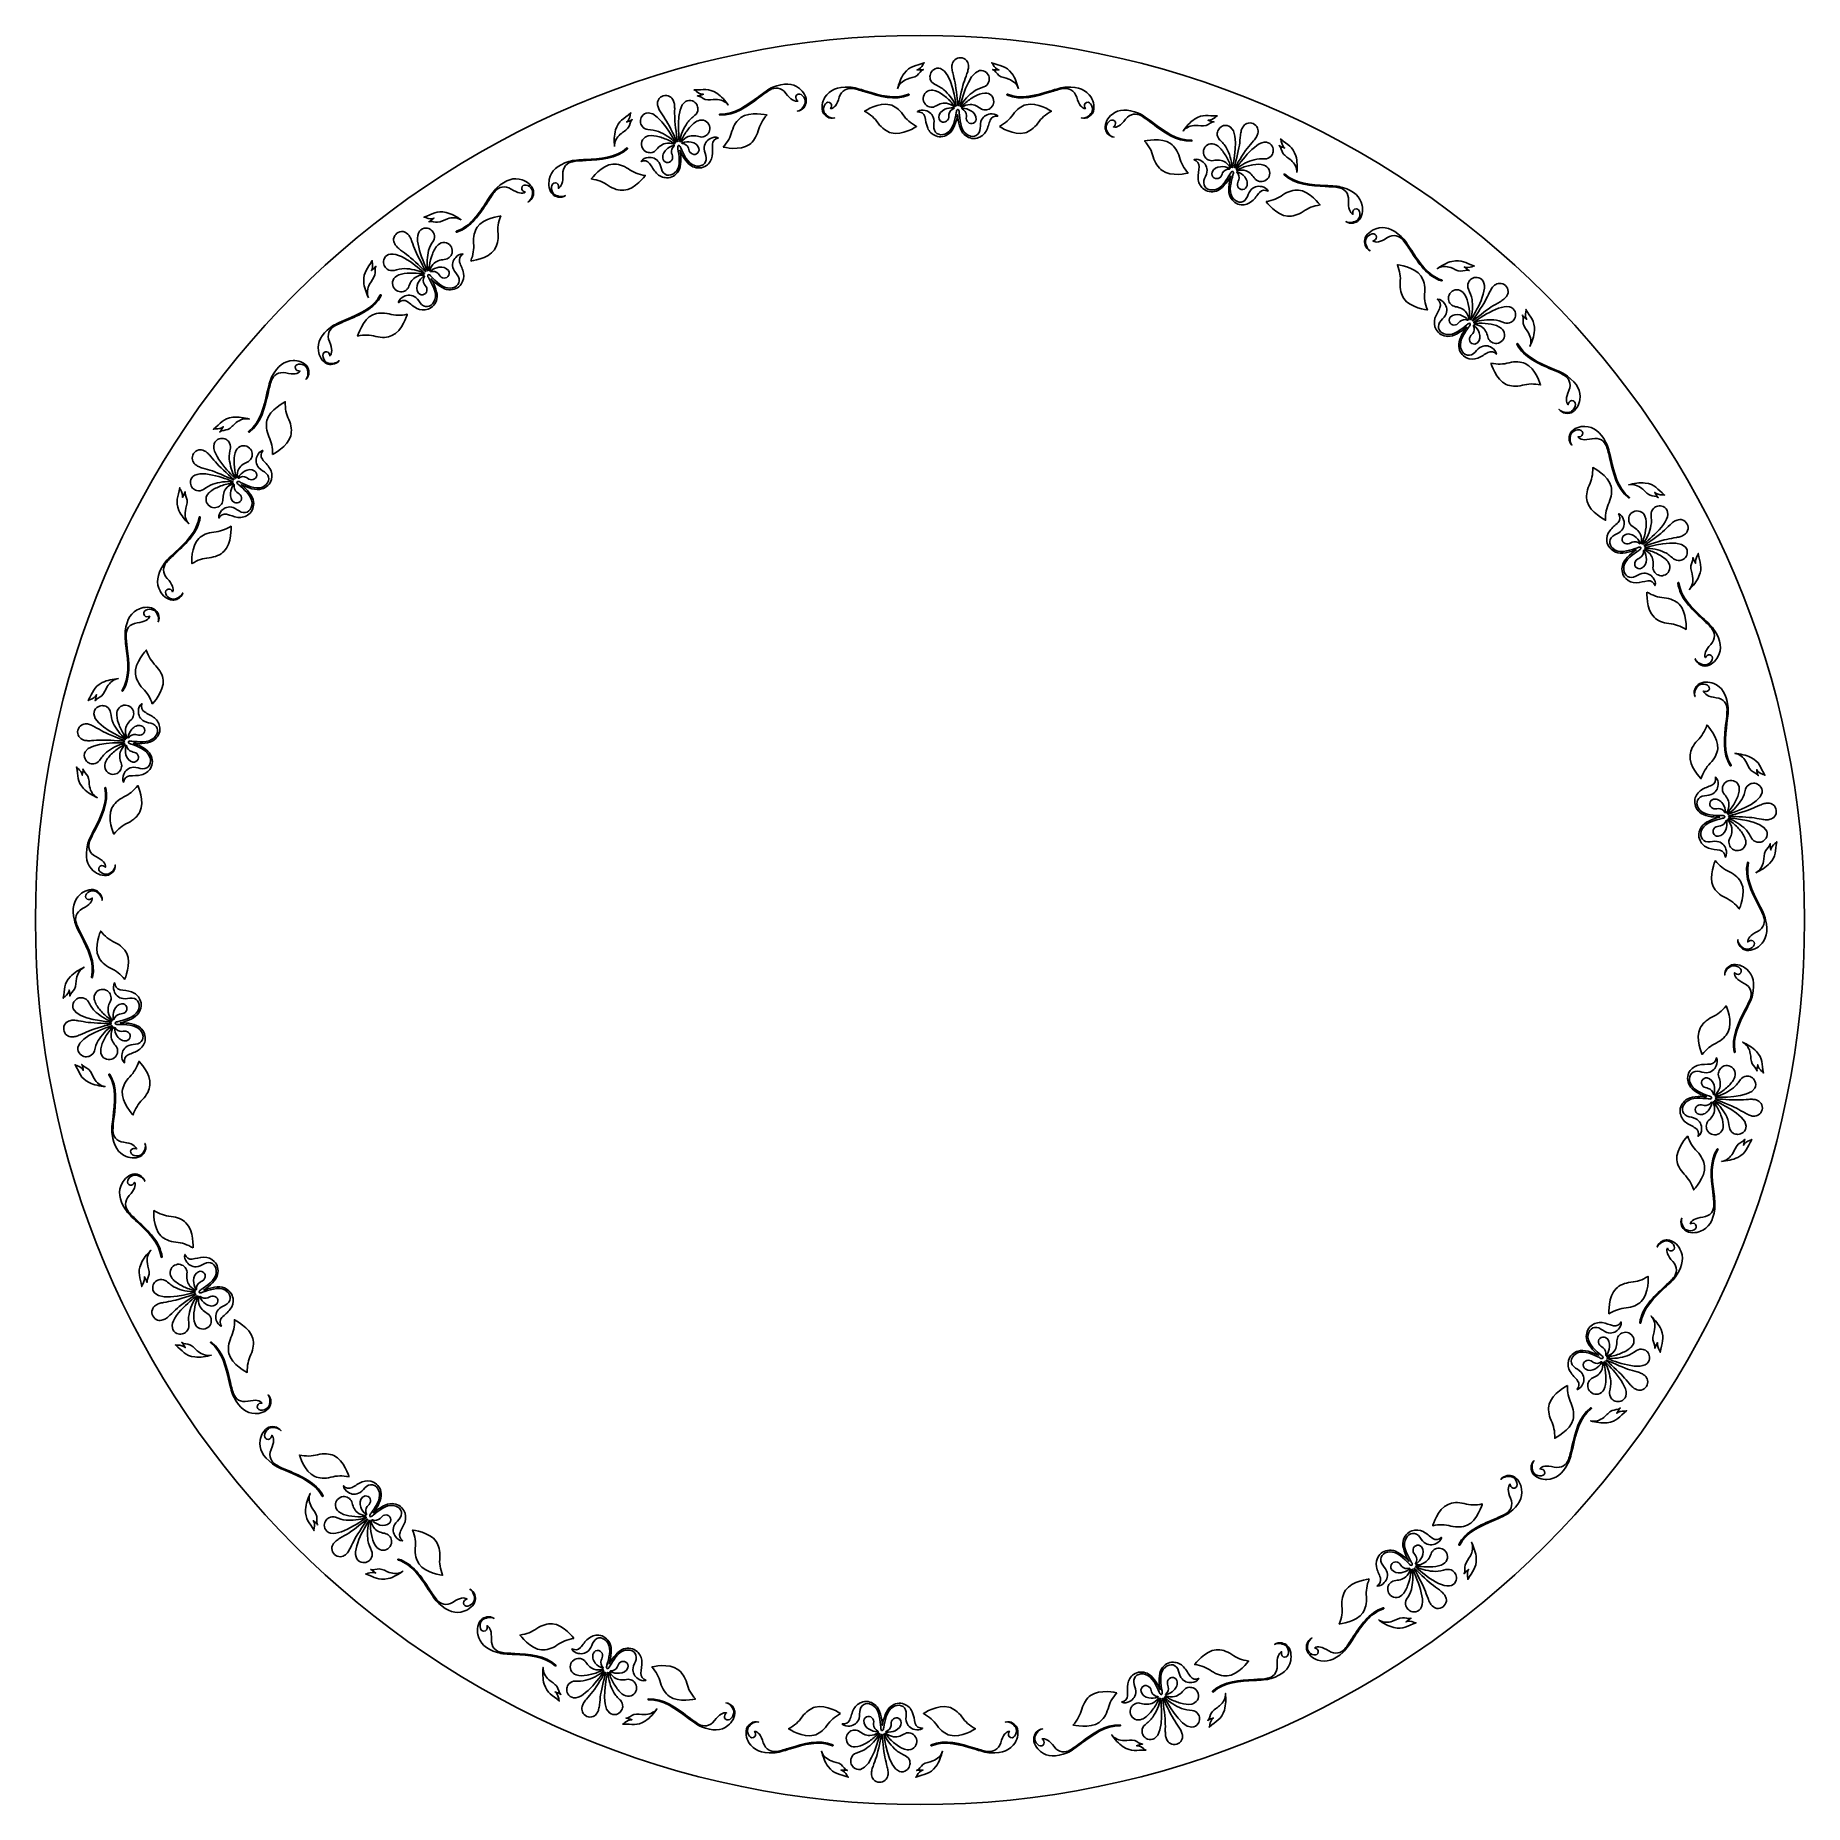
# Model space of a CAD drawing. Header units: centimetres. Extents: x -11.6 to 11.6, y -11.6 to 11.6.
import ezdxf

# ---------------------------------------------------------------- set-up
doc = ezdxf.new("R2010")
doc.units = ezdxf.units.CM
doc.header["$MEASUREMENT"] = 0
doc.layers.add('Camada 1', color=7, linetype='Continuous')

msp = doc.modelspace()

# ---------------------------------------------------------------- linework, layer by layer
at = {"layer": 'Camada 1'}
for points, knots in [([(0.00001, -11.57552), (6.39295, -11.57552), (11.5755, -6.39297), (11.5755, 0), (11.5755, 0), (11.57551, 6.39299), (6.39295, 11.57552), (0.00001, 11.57552), (0.00001, 11.57552), (-6.39298, 11.57552), (-11.57551, 6.39299), (-11.57551, 0), (-11.57551, 0), (-11.57551, -6.39297), (-6.39298, -11.57552), (0.00001, -11.57552)], [0, 0, 0, 0, 0.2, 0.2, 0.2, 0.2, 0.4, 0.4, 0.4, 0.4, 0.6, 0.6, 0.6, 0.6, 1, 1, 1, 1]), ([(-0.29534, 10.87707), (-0.27804, 10.93747), (-0.22475, 10.98137), (-0.16802, 11.00328), (-0.16802, 11.00328), (-0.12468, 11.02003), (-0.07557, 11.02363), (-0.0374, 11.05233), (-0.0374, 11.05233), (-0.00946, 11.0735), (0.0097, 11.11742), (0.04391, 11.12943), (0.04391, 11.12943), (0.01854, 11.12051), (-0.0116, 11.12594), (-0.03745, 11.12379), (-0.03745, 11.12379), (-0.00988, 11.1262), (0.02409, 11.16755), (0.0356, 11.18957), (0.0356, 11.18957), (0.04221, 11.20201), (0.04251, 11.21222), (0.05656, 11.21762), (0.05656, 11.21762), (-0.05909, 11.17328), (-0.12711, 11.1828), (-0.20747, 11.0766), (-0.20747, 11.0766), (-0.25124, 11.01884), (-0.2756, 10.94592), (-0.29534, 10.87707), (-0.29534, 10.87707), (-0.29534, 10.87707), (-0.29534, 10.87707), (-0.29534, 10.87707)], [0, 0, 0, 0, 0.1, 0.1, 0.1, 0.1, 0.2, 0.2, 0.2, 0.2, 0.3, 0.3, 0.3, 0.3, 0.4, 0.4, 0.4, 0.4, 0.5, 0.5, 0.5, 0.5, 0.6, 0.6, 0.6, 0.6, 0.7, 0.7, 0.7, 0.7, 0.8, 0.8, 0.8, 0.8, 1, 1, 1, 1]), ([(0.46356, 10.65972), (0.43866, 10.73039), (0.36958, 10.81453), (0.31383, 10.86393), (0.31383, 10.86393), (0.27695, 10.89663), (0.2339, 10.91428), (0.19143, 10.93592), (0.19143, 10.93592), (0.16368, 10.94968), (0.14285, 10.97439), (0.13441, 11.00442), (0.13441, 11.00442), (0.12888, 11.02556), (0.12914, 11.04686), (0.13549, 11.06803), (0.13549, 11.06803), (0.14295, 11.09184), (0.15777, 11.11113), (0.17774, 11.12603), (0.17774, 11.12603), (0.20481, 11.14577), (0.23799, 11.15098), (0.26958, 11.14077), (0.26958, 11.14077), (0.41751, 11.09352), (0.47035, 10.67537), (0.47331, 10.66018), (0.47331, 10.66018), (0.47584, 10.64752), (0.46843, 10.64583), (0.46356, 10.65972)], [0, 0, 0, 0, 0.11111111, 0.11111111, 0.11111111, 0.11111111, 0.22222222, 0.22222222, 0.22222222, 0.22222222, 0.33333333, 0.33333333, 0.33333333, 0.33333333, 0.44444444, 0.44444444, 0.44444444, 0.44444444, 0.55555556, 0.55555556, 0.55555556, 0.55555556, 0.66666667, 0.66666667, 0.66666667, 0.66666667, 0.77777778, 0.77777778, 0.77777778, 0.77777778, 1, 1, 1, 1]), ([(0.61475, 11.07504), (0.5994, 11.03273), (0.5839, 10.99342), (0.57046, 10.95026), (0.57046, 10.95026), (0.54718, 10.87559), (0.50826, 10.69287), (0.50405, 10.66033), (0.50405, 10.66033), (0.50397, 10.65779), (0.50109, 10.65573), (0.49908, 10.65581), (0.49908, 10.65581), (0.49749, 10.65592), (0.49466, 10.65832), (0.49463, 10.66086), (0.49463, 10.66086), (0.49394, 10.69359), (0.47452, 10.87943), (0.45907, 10.95616), (0.45907, 10.95616), (0.45005, 11.00048), (0.43901, 11.04114), (0.4287, 11.08485), (0.4287, 11.08485), (0.42365, 11.10469), (0.41989, 11.12406), (0.41825, 11.1448), (0.41825, 11.1448), (0.41679, 11.16192), (0.41685, 11.17843), (0.42095, 11.19552), (0.42095, 11.19552), (0.42682, 11.21888), (0.43648, 11.24026), (0.45408, 11.25643), (0.45408, 11.25643), (0.47456, 11.27588), (0.50488, 11.28514), (0.53226, 11.28387), (0.53226, 11.28387), (0.55999, 11.2822), (0.58878, 11.26979), (0.60748, 11.24836), (0.60748, 11.24836), (0.62314, 11.23039), (0.63042, 11.20814), (0.63412, 11.1843), (0.63412, 11.1843), (0.63597, 11.16686), (0.63428, 11.15046), (0.63142, 11.13358), (0.63142, 11.13358), (0.62734, 11.11311), (0.62168, 11.09422), (0.61475, 11.07504)], [0, 0, 0, 0, 0.06666667, 0.06666667, 0.06666667, 0.06666667, 0.13333333, 0.13333333, 0.13333333, 0.13333333, 0.2, 0.2, 0.2, 0.2, 0.26666667, 0.26666667, 0.26666667, 0.26666667, 0.33333333, 0.33333333, 0.33333333, 0.33333333, 0.4, 0.4, 0.4, 0.4, 0.46666667, 0.46666667, 0.46666667, 0.46666667, 0.53333333, 0.53333333, 0.53333333, 0.53333333, 0.6, 0.6, 0.6, 0.6, 0.66666667, 0.66666667, 0.66666667, 0.66666667, 0.73333333, 0.73333333, 0.73333333, 0.73333333, 0.8, 0.8, 0.8, 0.8, 0.86666667, 0.86666667, 0.86666667, 0.86666667, 1, 1, 1, 1]), ([(0.83475, 10.90192), (0.7898, 10.88483), (0.74535, 10.87186), (0.7051, 10.84326), (0.7051, 10.84326), (0.64464, 10.79995), (0.5672, 10.72356), (0.53495, 10.65593), (0.53495, 10.65593), (0.52844, 10.64267), (0.52117, 10.64516), (0.52529, 10.65749), (0.52529, 10.65749), (0.52958, 10.67225), (0.62647, 11.08244), (0.77852, 11.11387), (0.77852, 11.11387), (0.81104, 11.12062), (0.84363, 11.11199), (0.86813, 11.08953), (0.86813, 11.08953), (0.88686, 11.07265), (0.89932, 11.05193), (0.90403, 11.02741), (0.90403, 11.02741), (0.90845, 11.00571), (0.90628, 10.98442), (0.89837, 10.96402), (0.89837, 10.96402), (0.8869, 10.93504), (0.8638, 10.91263), (0.83475, 10.90192)], [0, 0, 0, 0, 0.11111111, 0.11111111, 0.11111111, 0.11111111, 0.22222222, 0.22222222, 0.22222222, 0.22222222, 0.33333333, 0.33333333, 0.33333333, 0.33333333, 0.44444444, 0.44444444, 0.44444444, 0.44444444, 0.55555556, 0.55555556, 0.55555556, 0.55555556, 0.66666667, 0.66666667, 0.66666667, 0.66666667, 0.77777778, 0.77777778, 0.77777778, 0.77777778, 1, 1, 1, 1]), ([(1.28951, 10.87707), (1.2698, 10.94591), (1.2454, 11.01886), (1.20172, 11.07657), (1.20172, 11.07657), (1.12131, 11.18275), (1.05329, 11.17322), (0.93767, 11.21759), (0.93767, 11.21759), (0.95177, 11.21219), (0.95206, 11.20198), (0.95865, 11.18954), (0.95865, 11.18954), (0.97019, 11.16753), (1.00413, 11.12617), (1.03168, 11.12376), (1.03168, 11.12376), (1.00583, 11.1259), (0.97572, 11.12045), (0.95035, 11.1294), (0.95035, 11.1294), (0.98456, 11.11739), (1.00377, 11.07347), (1.03168, 11.0523), (1.03168, 11.0523), (1.06978, 11.02359), (1.11897, 11.01999), (1.16228, 11.00325), (1.16228, 11.00325), (1.21897, 10.98137), (1.27224, 10.93748), (1.28951, 10.87707), (1.28951, 10.87707), (1.28951, 10.87707), (1.28951, 10.87707), (1.28951, 10.87707)], [0, 0, 0, 0, 0.1, 0.1, 0.1, 0.1, 0.2, 0.2, 0.2, 0.2, 0.3, 0.3, 0.3, 0.3, 0.4, 0.4, 0.4, 0.4, 0.5, 0.5, 0.5, 0.5, 0.6, 0.6, 0.6, 0.6, 0.7, 0.7, 0.7, 0.7, 0.8, 0.8, 0.8, 0.8, 1, 1, 1, 1]), ([(-2.5084, 10.66215), (-2.5505, 10.72009), (-2.59833, 10.78029), (-2.65919, 10.81955), (-2.65919, 10.81955), (-2.77103, 10.89186), (-2.8317, 10.85966), (-2.95555, 10.86178), (-2.95555, 10.86178), (-2.94047, 10.86152), (-2.93671, 10.85202), (-2.92626, 10.8426), (-2.92626, 10.8426), (-2.9079, 10.82585), (-2.86183, 10.7986), (-2.83511, 10.80577), (-2.83511, 10.80577), (-2.86017, 10.79892), (-2.8866, 10.78352), (-2.91348, 10.78323), (-2.91348, 10.78323), (-2.87726, 10.78365), (-2.84424, 10.74891), (-2.81072, 10.73859), (-2.81072, 10.73859), (-2.76505, 10.72465), (-2.71769, 10.73809), (-2.67123, 10.73716), (-2.67123, 10.73716), (-2.61042, 10.73602), (-2.54533, 10.71301), (-2.5084, 10.66215), (-2.5084, 10.66215), (-2.5084, 10.66215), (-2.5084, 10.66215), (-2.5084, 10.66215)], [0, 0, 0, 0, 0.1, 0.1, 0.1, 0.1, 0.2, 0.2, 0.2, 0.2, 0.3, 0.3, 0.3, 0.3, 0.4, 0.4, 0.4, 0.4, 0.5, 0.5, 0.5, 0.5, 0.6, 0.6, 0.6, 0.6, 0.7, 0.7, 0.7, 0.7, 0.8, 0.8, 0.8, 0.8, 1, 1, 1, 1]), ([(-1.92541, 10.89694), (-1.98068, 10.87424), (-2.0431, 10.82714), (-2.11541, 10.77243), (-2.11541, 10.77243), (-2.25498, 10.66689), (-2.42873, 10.5355), (-2.61793, 10.54571), (-2.61793, 10.54571), (-2.62179, 10.54595), (-2.62515, 10.54298), (-2.62534, 10.53902), (-2.62534, 10.53902), (-2.62553, 10.5351), (-2.62259, 10.53182), (-2.61859, 10.53169), (-2.61859, 10.53169), (-2.42444, 10.52119), (-2.24831, 10.65419), (-2.10691, 10.76116), (-2.10691, 10.76116), (-2.05354, 10.80151), (-2.00563, 10.83765), (-1.96242, 10.86255), (-1.96242, 10.86255), (-1.90188, 10.89819), (-1.81613, 10.89811), (-1.75538, 10.81707), (-1.75538, 10.81707), (-1.69439, 10.7356), (-1.6391, 10.70415), (-1.59676, 10.71685), (-1.59676, 10.71685), (-1.61507, 10.73108), (-1.63338, 10.75598), (-1.62261, 10.78109), (-1.62261, 10.78109), (-1.5971, 10.84001), (-1.50905, 10.79538), (-1.50217, 10.71357), (-1.50217, 10.71357), (-1.50233, 10.70875), (-1.50204, 10.70389), (-1.50267, 10.6991), (-1.50267, 10.6991), (-1.50886, 10.65338), (-1.55559, 10.59038), (-1.60493, 10.58427), (-1.60493, 10.58427), (-1.53148, 10.58956), (-1.49341, 10.66211), (-1.4887, 10.69719), (-1.4887, 10.69719), (-1.47907, 10.76775), (-1.52878, 10.84208), (-1.57895, 10.88139), (-1.57895, 10.88139), (-1.67035, 10.95261), (-1.77703, 10.95737), (-1.92541, 10.89694), (-1.92541, 10.89694), (-1.92541, 10.89694), (-1.92541, 10.89694), (-1.92541, 10.89694)], [0, 0, 0, 0, 0.05882353, 0.05882353, 0.05882353, 0.05882353, 0.11764706, 0.11764706, 0.11764706, 0.11764706, 0.17647059, 0.17647059, 0.17647059, 0.17647059, 0.23529412, 0.23529412, 0.23529412, 0.23529412, 0.29411765, 0.29411765, 0.29411765, 0.29411765, 0.35294118, 0.35294118, 0.35294118, 0.35294118, 0.41176471, 0.41176471, 0.41176471, 0.41176471, 0.47058824, 0.47058824, 0.47058824, 0.47058824, 0.52941176, 0.52941176, 0.52941176, 0.52941176, 0.58823529, 0.58823529, 0.58823529, 0.58823529, 0.64705882, 0.64705882, 0.64705882, 0.64705882, 0.70588235, 0.70588235, 0.70588235, 0.70588235, 0.76470588, 0.76470588, 0.76470588, 0.76470588, 0.82352941, 0.82352941, 0.82352941, 0.82352941, 0.88235294, 0.88235294, 0.88235294, 0.88235294, 1, 1, 1, 1]), ([(-0.92344, 10.89829), (-1.08357, 10.90435), (-1.18218, 10.86336), (-1.24372, 10.76515), (-1.24372, 10.76515), (-1.2774, 10.71104), (-1.2987, 10.62423), (-1.2655, 10.56121), (-1.2655, 10.56121), (-1.24907, 10.52986), (-1.18848, 10.47469), (-1.11765, 10.49488), (-1.11765, 10.49488), (-1.1661, 10.48371), (-1.23155, 10.52695), (-1.25301, 10.56777), (-1.25301, 10.56777), (-1.25523, 10.57206), (-1.25663, 10.57674), (-1.25846, 10.58121), (-1.25846, 10.58121), (-1.27997, 10.6604), (-1.21253, 10.73247), (-1.1684, 10.68585), (-1.1684, 10.68585), (-1.14967, 10.66595), (-1.15835, 10.63627), (-1.1707, 10.61663), (-1.1707, 10.61663), (-1.12657, 10.6192), (-1.08532, 10.66764), (-1.0559, 10.76506), (-1.0559, 10.76506), (-1.02653, 10.86198), (-0.94599, 10.89137), (-0.87691, 10.87859), (-0.87691, 10.87859), (-0.8278, 10.86999), (-0.77042, 10.85242), (-0.70647, 10.83276), (-0.70647, 10.83276), (-0.537, 10.78061), (-0.32603, 10.71587), (-0.14714, 10.79212), (-0.14714, 10.79212), (-0.14346, 10.79365), (-0.14177, 10.79773), (-0.1433, 10.80135), (-0.1433, 10.80135), (-0.14486, 10.805), (-0.14902, 10.80664), (-0.15256, 10.80511), (-0.15256, 10.80511), (-0.32687, 10.73079), (-0.53507, 10.79487), (-0.70231, 10.84628), (-0.70231, 10.84628), (-0.78897, 10.87295), (-0.86375, 10.89586), (-0.92344, 10.89829), (-0.92344, 10.89829), (-0.92344, 10.89829), (-0.92344, 10.89829), (-0.92344, 10.89829)], [0, 0, 0, 0, 0.05882353, 0.05882353, 0.05882353, 0.05882353, 0.11764706, 0.11764706, 0.11764706, 0.11764706, 0.17647059, 0.17647059, 0.17647059, 0.17647059, 0.23529412, 0.23529412, 0.23529412, 0.23529412, 0.29411765, 0.29411765, 0.29411765, 0.29411765, 0.35294118, 0.35294118, 0.35294118, 0.35294118, 0.41176471, 0.41176471, 0.41176471, 0.41176471, 0.47058824, 0.47058824, 0.47058824, 0.47058824, 0.52941176, 0.52941176, 0.52941176, 0.52941176, 0.58823529, 0.58823529, 0.58823529, 0.58823529, 0.64705882, 0.64705882, 0.64705882, 0.64705882, 0.70588235, 0.70588235, 0.70588235, 0.70588235, 0.76470588, 0.76470588, 0.76470588, 0.76470588, 0.82352941, 0.82352941, 0.82352941, 0.82352941, 0.88235294, 0.88235294, 0.88235294, 0.88235294, 1, 1, 1, 1]), ([(1.91769, 10.89829), (1.85797, 10.89586), (1.78323, 10.87294), (1.69655, 10.8463), (1.69655, 10.8463), (1.52933, 10.79489), (1.32113, 10.73081), (1.14677, 10.80513), (1.14677, 10.80513), (1.14322, 10.80669), (1.13912, 10.80505), (1.13754, 10.80137), (1.13754, 10.80137), (1.13595, 10.79775), (1.13767, 10.79364), (1.14138, 10.79214), (1.14138, 10.79214), (1.32029, 10.71589), (1.53119, 10.78063), (1.70074, 10.83278), (1.70074, 10.83278), (1.76469, 10.85247), (1.82203, 10.87001), (1.87118, 10.87861), (1.87118, 10.87861), (1.94026, 10.89139), (2.0208, 10.86199), (2.05014, 10.76508), (2.05014, 10.76508), (2.07959, 10.66766), (2.12081, 10.61922), (2.16489, 10.61665), (2.16489, 10.61665), (2.15256, 10.63628), (2.14393, 10.66594), (2.16267, 10.68587), (2.16267, 10.68587), (2.20675, 10.73252), (2.27419, 10.66044), (2.25268, 10.58123), (2.25268, 10.58123), (2.25085, 10.57676), (2.24953, 10.57208), (2.24728, 10.56779), (2.24728, 10.56779), (2.2258, 10.52696), (2.16034, 10.48371), (2.11189, 10.4949), (2.11189, 10.4949), (2.18269, 10.47474), (2.24334, 10.5299), (2.25974, 10.56123), (2.25974, 10.56123), (2.29289, 10.62425), (2.27167, 10.71106), (2.23794, 10.76517), (2.23794, 10.76517), (2.1764, 10.86334), (2.07776, 10.90435), (1.91769, 10.89829), (1.91769, 10.89829), (1.91769, 10.89829), (1.91769, 10.89829), (1.91769, 10.89829)], [0, 0, 0, 0, 0.05882353, 0.05882353, 0.05882353, 0.05882353, 0.11764706, 0.11764706, 0.11764706, 0.11764706, 0.17647059, 0.17647059, 0.17647059, 0.17647059, 0.23529412, 0.23529412, 0.23529412, 0.23529412, 0.29411765, 0.29411765, 0.29411765, 0.29411765, 0.35294118, 0.35294118, 0.35294118, 0.35294118, 0.41176471, 0.41176471, 0.41176471, 0.41176471, 0.47058824, 0.47058824, 0.47058824, 0.47058824, 0.52941176, 0.52941176, 0.52941176, 0.52941176, 0.58823529, 0.58823529, 0.58823529, 0.58823529, 0.64705882, 0.64705882, 0.64705882, 0.64705882, 0.70588235, 0.70588235, 0.70588235, 0.70588235, 0.76470588, 0.76470588, 0.76470588, 0.76470588, 0.82352941, 0.82352941, 0.82352941, 0.82352941, 0.88235294, 0.88235294, 0.88235294, 0.88235294, 1, 1, 1, 1]), ([(-3.2102, 10.61741), (-3.21017, 10.57238), (-3.21128, 10.53015), (-3.20917, 10.48501), (-3.20917, 10.48501), (-3.20547, 10.40688), (-3.17956, 10.22186), (-3.17239, 10.18984), (-3.17239, 10.18984), (-3.1716, 10.18743), (-3.17361, 10.1845), (-3.17551, 10.18391), (-3.17551, 10.18391), (-3.17702, 10.18346), (-3.18051, 10.18473), (-3.18141, 10.18711), (-3.18141, 10.18711), (-3.19326, 10.21762), (-3.27507, 10.38563), (-3.31584, 10.45243), (-3.31584, 10.45243), (-3.33944, 10.49101), (-3.36373, 10.52543), (-3.38842, 10.56297), (-3.38842, 10.56297), (-3.39996, 10.57988), (-3.41009, 10.59681), (-3.41871, 10.61573), (-3.41871, 10.61573), (-3.42593, 10.63134), (-3.43154, 10.64685), (-3.43355, 10.66431), (-3.43355, 10.66431), (-3.43601, 10.68825), (-3.43426, 10.71167), (-3.42326, 10.73286), (-3.42326, 10.73286), (-3.41064, 10.75818), (-3.38532, 10.7772), (-3.35915, 10.78538), (-3.35915, 10.78538), (-3.33253, 10.79332), (-3.30126, 10.79147), (-3.27634, 10.77773), (-3.27634, 10.77773), (-3.25546, 10.76622), (-3.24104, 10.74781), (-3.2294, 10.72664), (-3.2294, 10.72664), (-3.22167, 10.7109), (-3.21768, 10.69489), (-3.21453, 10.67806), (-3.21453, 10.67806), (-3.21139, 10.65747), (-3.21026, 10.63781), (-3.2102, 10.61741)], [0, 0, 0, 0, 0.06666667, 0.06666667, 0.06666667, 0.06666667, 0.13333333, 0.13333333, 0.13333333, 0.13333333, 0.2, 0.2, 0.2, 0.2, 0.26666667, 0.26666667, 0.26666667, 0.26666667, 0.33333333, 0.33333333, 0.33333333, 0.33333333, 0.4, 0.4, 0.4, 0.4, 0.46666667, 0.46666667, 0.46666667, 0.46666667, 0.53333333, 0.53333333, 0.53333333, 0.53333333, 0.6, 0.6, 0.6, 0.6, 0.66666667, 0.66666667, 0.66666667, 0.66666667, 0.73333333, 0.73333333, 0.73333333, 0.73333333, 0.8, 0.8, 0.8, 0.8, 0.86666667, 0.86666667, 0.86666667, 0.86666667, 1, 1, 1, 1]), ([(-2.94427, 10.52997), (-2.98068, 10.49856), (-3.01804, 10.47113), (-3.04603, 10.43051), (-3.04603, 10.43051), (-3.08805, 10.3691), (-3.13469, 10.27086), (-3.14189, 10.19627), (-3.14189, 10.19627), (-3.14348, 10.18161), (-3.15115, 10.1814), (-3.15147, 10.19442), (-3.15147, 10.19442), (-3.1525, 10.20974), (-3.20171, 10.62834), (-3.06961, 10.70991), (-3.06961, 10.70991), (-3.04138, 10.72737), (-3.00778, 10.73039), (-2.97706, 10.71764), (-2.97706, 10.71764), (-2.9537, 10.70819), (-2.93489, 10.69298), (-2.92205, 10.67158), (-2.92205, 10.67158), (-2.91049, 10.65269), (-2.90525, 10.63192), (-2.9057, 10.61006), (-2.9057, 10.61006), (-2.90662, 10.57891), (-2.92064, 10.54997), (-2.94427, 10.52997)], [0, 0, 0, 0, 0.11111111, 0.11111111, 0.11111111, 0.11111111, 0.22222222, 0.22222222, 0.22222222, 0.22222222, 0.33333333, 0.33333333, 0.33333333, 0.33333333, 0.44444444, 0.44444444, 0.44444444, 0.44444444, 0.55555556, 0.55555556, 0.55555556, 0.55555556, 0.66666667, 0.66666667, 0.66666667, 0.66666667, 0.77777778, 0.77777778, 0.77777778, 0.77777778, 1, 1, 1, 1]), ([(-0.37784, 10.29891), (-0.43647, 10.31611), (-0.49957, 10.36027), (-0.54646, 10.42668), (-0.54646, 10.42668), (-0.59342, 10.49309), (-0.64557, 10.53968), (-0.72527, 10.58339), (-0.72527, 10.58339), (-0.72527, 10.58339), (-0.53472, 10.71018), (-0.39285, 10.66851), (-0.39285, 10.66851), (-0.33417, 10.65131), (-0.2713, 10.60707), (-0.22415, 10.54072), (-0.22415, 10.54072), (-0.17716, 10.47431), (-0.12504, 10.42769), (-0.0454, 10.38401), (-0.0454, 10.38401), (-0.04536, 10.384), (-0.23586, 10.25731), (-0.37784, 10.29891)], [0, 0, 0, 0, 0.14285714, 0.14285714, 0.14285714, 0.14285714, 0.28571429, 0.28571429, 0.28571429, 0.28571429, 0.42857143, 0.42857143, 0.42857143, 0.42857143, 0.57142857, 0.57142857, 0.57142857, 0.57142857, 0.71428571, 0.71428571, 0.71428571, 0.71428571, 1, 1, 1, 1]), ([(0.16757, 10.85707), (0.21647, 10.84979), (0.2574, 10.82662), (0.29814, 10.79764), (0.29814, 10.79764), (0.34262, 10.76592), (0.38069, 10.73388), (0.41577, 10.69289), (0.41577, 10.69289), (0.42926, 10.67717), (0.44286, 10.66363), (0.45382, 10.64513), (0.45382, 10.64513), (0.45469, 10.64346), (0.45586, 10.64034), (0.45363, 10.63857), (0.45363, 10.63857), (0.45204, 10.63733), (0.44897, 10.63825), (0.44723, 10.63997), (0.44723, 10.63997), (0.41723, 10.6664), (0.38323, 10.68278), (0.3447, 10.68738), (0.3447, 10.68738), (0.31724, 10.69069), (0.28951, 10.68643), (0.26302, 10.67791), (0.26302, 10.67791), (0.23746, 10.66942), (0.21598, 10.65463), (0.19161, 10.64343), (0.19161, 10.64343), (0.18042, 10.6384), (0.16886, 10.63721), (0.15748, 10.63642), (0.15748, 10.63642), (0.13433, 10.6352), (0.11218, 10.64163), (0.09226, 10.65449), (0.09226, 10.65449), (0.08184, 10.66124), (0.07297, 10.66925), (0.06543, 10.67896), (0.06543, 10.67896), (0.04754, 10.7006), (0.03982, 10.72783), (0.04172, 10.75521), (0.04172, 10.75521), (0.04347, 10.78503), (0.05738, 10.81281), (0.08075, 10.83276), (0.08075, 10.83276), (0.10497, 10.85355), (0.13646, 10.86186), (0.16757, 10.85707)], [0, 0, 0, 0, 0.06666667, 0.06666667, 0.06666667, 0.06666667, 0.13333333, 0.13333333, 0.13333333, 0.13333333, 0.2, 0.2, 0.2, 0.2, 0.26666667, 0.26666667, 0.26666667, 0.26666667, 0.33333333, 0.33333333, 0.33333333, 0.33333333, 0.4, 0.4, 0.4, 0.4, 0.46666667, 0.46666667, 0.46666667, 0.46666667, 0.53333333, 0.53333333, 0.53333333, 0.53333333, 0.6, 0.6, 0.6, 0.6, 0.66666667, 0.66666667, 0.66666667, 0.66666667, 0.73333333, 0.73333333, 0.73333333, 0.73333333, 0.8, 0.8, 0.8, 0.8, 0.86666667, 0.86666667, 0.86666667, 0.86666667, 1, 1, 1, 1]), ([(0.90364, 10.61156), (0.88231, 10.60092), (0.85961, 10.59688), (0.83667, 10.60053), (0.83667, 10.60053), (0.8255, 10.60251), (0.81407, 10.60492), (0.8036, 10.61111), (0.8036, 10.61111), (0.7805, 10.62476), (0.76055, 10.64175), (0.73626, 10.65286), (0.73626, 10.65286), (0.71083, 10.66416), (0.68366, 10.67128), (0.65609, 10.67085), (0.65609, 10.67085), (0.61725, 10.6704), (0.58164, 10.65767), (0.54899, 10.63458), (0.54899, 10.63458), (0.54701, 10.6331), (0.54372, 10.63249), (0.54253, 10.63389), (0.54253, 10.63389), (0.54044, 10.63585), (0.54211, 10.63878), (0.54317, 10.64043), (0.54317, 10.64043), (0.55582, 10.65763), (0.57061, 10.66972), (0.58579, 10.68387), (0.58579, 10.68387), (0.62492, 10.72102), (0.66638, 10.74883), (0.7139, 10.77568), (0.7139, 10.77568), (0.75753, 10.80021), (0.8006, 10.81894), (0.84987, 10.82103), (0.84987, 10.82103), (0.88157, 10.82254), (0.9121, 10.81098), (0.9339, 10.78772), (0.9339, 10.78772), (0.95493, 10.76542), (0.96568, 10.73634), (0.96441, 10.70644), (0.96441, 10.70644), (0.96322, 10.67906), (0.95293, 10.65278), (0.93279, 10.63312), (0.93279, 10.63312), (0.9241, 10.62432), (0.91473, 10.6172), (0.90364, 10.61156)], [0, 0, 0, 0, 0.06666667, 0.06666667, 0.06666667, 0.06666667, 0.13333333, 0.13333333, 0.13333333, 0.13333333, 0.2, 0.2, 0.2, 0.2, 0.26666667, 0.26666667, 0.26666667, 0.26666667, 0.33333333, 0.33333333, 0.33333333, 0.33333333, 0.4, 0.4, 0.4, 0.4, 0.46666667, 0.46666667, 0.46666667, 0.46666667, 0.53333333, 0.53333333, 0.53333333, 0.53333333, 0.6, 0.6, 0.6, 0.6, 0.66666667, 0.66666667, 0.66666667, 0.66666667, 0.73333333, 0.73333333, 0.73333333, 0.73333333, 0.8, 0.8, 0.8, 0.8, 0.86666667, 0.86666667, 0.86666667, 0.86666667, 1, 1, 1, 1]), ([(1.03956, 10.384), (1.1192, 10.42768), (1.17132, 10.4743), (1.21834, 10.54071), (1.21834, 10.54071), (1.26552, 10.60707), (1.32833, 10.65131), (1.38706, 10.6685), (1.38706, 10.6685), (1.5289, 10.71017), (1.71946, 10.58338), (1.71946, 10.58338), (1.71946, 10.58338), (1.63977, 10.5397), (1.58759, 10.49308), (1.54063, 10.42667), (1.54063, 10.42667), (1.49377, 10.36026), (1.4307, 10.3161), (1.37204, 10.2989), (1.37204, 10.2989), (1.23006, 10.25731), (1.03956, 10.384), (1.03956, 10.384)], [0, 0, 0, 0, 0.14285714, 0.14285714, 0.14285714, 0.14285714, 0.28571429, 0.28571429, 0.28571429, 0.28571429, 0.42857143, 0.42857143, 0.42857143, 0.42857143, 0.57142857, 0.57142857, 0.57142857, 0.57142857, 0.71428571, 0.71428571, 0.71428571, 0.71428571, 1, 1, 1, 1]), ([(-3.99774, 10.12007), (-4.00213, 10.18275), (-3.96705, 10.24223), (-3.92125, 10.28221), (-3.92125, 10.28221), (-3.88625, 10.31277), (-3.84132, 10.33293), (-3.81531, 10.37294), (-3.81531, 10.37294), (-3.79629, 10.40239), (-3.79332, 10.45022), (-3.76528, 10.47319), (-3.76528, 10.47319), (-3.78608, 10.45612), (-3.81624, 10.45094), (-3.83979, 10.44006), (-3.83979, 10.44006), (-3.81471, 10.45175), (-3.79695, 10.50224), (-3.79365, 10.52687), (-3.79365, 10.52687), (-3.79169, 10.54081), (-3.79489, 10.5505), (-3.78352, 10.56039), (-3.78352, 10.56039), (-3.87702, 10.47916), (-3.94423, 10.46485), (-3.98341, 10.33758), (-3.98341, 10.33758), (-4.00475, 10.26843), (-4.00271, 10.19151), (-3.99774, 10.12007), (-3.99774, 10.12007), (-3.99774, 10.12007), (-3.99774, 10.12007), (-3.99774, 10.12007)], [0, 0, 0, 0, 0.1, 0.1, 0.1, 0.1, 0.2, 0.2, 0.2, 0.2, 0.3, 0.3, 0.3, 0.3, 0.4, 0.4, 0.4, 0.4, 0.5, 0.5, 0.5, 0.5, 0.6, 0.6, 0.6, 0.6, 0.7, 0.7, 0.7, 0.7, 0.8, 0.8, 0.8, 0.8, 1, 1, 1, 1]), ([(-3.21026, 10.17543), (-3.25781, 10.23332), (-3.35147, 10.28878), (-3.42079, 10.31608), (-3.42079, 10.31608), (-3.46662, 10.3342), (-3.5131, 10.33608), (-3.56041, 10.34185), (-3.56041, 10.34185), (-3.59121, 10.34526), (-3.61923, 10.36138), (-3.63743, 10.38672), (-3.63743, 10.38672), (-3.64987, 10.40469), (-3.65688, 10.42482), (-3.65817, 10.44686), (-3.65817, 10.44686), (-3.65931, 10.47181), (-3.65198, 10.49501), (-3.6383, 10.51584), (-3.6383, 10.51584), (-3.61957, 10.54365), (-3.59017, 10.55992), (-3.55702, 10.56108), (-3.55702, 10.56108), (-3.40187, 10.56724), (-3.2092, 10.19238), (-3.20121, 10.17913), (-3.20121, 10.17913), (-3.19454, 10.16818), (-3.20092, 10.16405), (-3.21026, 10.17543)], [0, 0, 0, 0, 0.11111111, 0.11111111, 0.11111111, 0.11111111, 0.22222222, 0.22222222, 0.22222222, 0.22222222, 0.33333333, 0.33333333, 0.33333333, 0.33333333, 0.44444444, 0.44444444, 0.44444444, 0.44444444, 0.55555556, 0.55555556, 0.55555556, 0.55555556, 0.66666667, 0.66666667, 0.66666667, 0.66666667, 0.77777778, 0.77777778, 0.77777778, 0.77777778, 1, 1, 1, 1]), ([(-2.78023, 10.28068), (-2.79661, 10.2634), (-2.81656, 10.25181), (-2.83936, 10.24742), (-2.83936, 10.24742), (-2.85053, 10.24544), (-2.86209, 10.2438), (-2.87407, 10.24604), (-2.87407, 10.24604), (-2.90048, 10.25096), (-2.92503, 10.26012), (-2.95165, 10.26226), (-2.95165, 10.26226), (-2.97938, 10.26417), (-3.00734, 10.26157), (-3.03317, 10.25176), (-3.03317, 10.25176), (-3.0695, 10.23805), (-3.09863, 10.2139), (-3.12136, 10.18104), (-3.12136, 10.18104), (-3.12274, 10.17895), (-3.12562, 10.17728), (-3.12721, 10.17818), (-3.12721, 10.17818), (-3.12986, 10.17929), (-3.1293, 10.18263), (-3.12885, 10.18453), (-3.12885, 10.18453), (-3.12284, 10.20498), (-3.11305, 10.22144), (-3.10364, 10.23993), (-3.10364, 10.23993), (-3.07954, 10.28822), (-3.05011, 10.32851), (-3.01466, 10.37003), (-3.01466, 10.37003), (-2.98204, 10.408), (-2.94798, 10.44036), (-2.9024, 10.45914), (-2.9024, 10.45914), (-2.87314, 10.47139), (-2.84051, 10.47097), (-2.81202, 10.45657), (-2.81202, 10.45657), (-2.78461, 10.44279), (-2.76461, 10.41916), (-2.75561, 10.39064), (-2.75561, 10.39064), (-2.74728, 10.36453), (-2.74802, 10.33629), (-2.76027, 10.31092), (-2.76027, 10.31092), (-2.76539, 10.29965), (-2.77176, 10.28978), (-2.78023, 10.28068)], [0, 0, 0, 0, 0.06666667, 0.06666667, 0.06666667, 0.06666667, 0.13333333, 0.13333333, 0.13333333, 0.13333333, 0.2, 0.2, 0.2, 0.2, 0.26666667, 0.26666667, 0.26666667, 0.26666667, 0.33333333, 0.33333333, 0.33333333, 0.33333333, 0.4, 0.4, 0.4, 0.4, 0.46666667, 0.46666667, 0.46666667, 0.46666667, 0.53333333, 0.53333333, 0.53333333, 0.53333333, 0.6, 0.6, 0.6, 0.6, 0.66666667, 0.66666667, 0.66666667, 0.66666667, 0.73333333, 0.73333333, 0.73333333, 0.73333333, 0.8, 0.8, 0.8, 0.8, 0.86666667, 0.86666667, 0.86666667, 0.86666667, 1, 1, 1, 1]), ([(-2.57465, 10.11333), (-2.51472, 10.18162), (-2.48175, 10.24324), (-2.4603, 10.32174), (-2.4603, 10.32174), (-2.43868, 10.40024), (-2.39474, 10.46329), (-2.34547, 10.49954), (-2.34547, 10.49954), (-2.22641, 10.5872), (-2.00397, 10.53322), (-2.00397, 10.53322), (-2.00397, 10.53322), (-2.06392, 10.46488), (-2.09697, 10.40326), (-2.1184, 10.32481), (-2.1184, 10.32481), (-2.13973, 10.24636), (-2.18391, 10.18328), (-2.23315, 10.14706), (-2.23315, 10.14706), (-2.35232, 10.05943), (-2.57465, 10.11333), (-2.57465, 10.11333)], [0, 0, 0, 0, 0.14285714, 0.14285714, 0.14285714, 0.14285714, 0.28571429, 0.28571429, 0.28571429, 0.28571429, 0.42857143, 0.42857143, 0.42857143, 0.42857143, 0.57142857, 0.57142857, 0.57142857, 0.57142857, 0.71428571, 0.71428571, 0.71428571, 0.71428571, 1, 1, 1, 1]), ([(1.01882, 10.51793), (0.97617, 10.52888), (0.93476, 10.50497), (0.9192, 10.467), (0.9192, 10.467), (0.90007, 10.41964), (0.89073, 10.37104), (0.86427, 10.32278), (0.86427, 10.32278), (0.83985, 10.27775), (0.79786, 10.24589), (0.74923, 10.23205), (0.74923, 10.23205), (0.68827, 10.21475), (0.62374, 10.23618), (0.57733, 10.27983), (0.57733, 10.27983), (0.52193, 10.33243), (0.49986, 10.44067), (0.49287, 10.5388), (0.49287, 10.5388), (0.47562, 10.44191), (0.44236, 10.33661), (0.38159, 10.29017), (0.38159, 10.29017), (0.331, 10.25165), (0.26441, 10.23715), (0.20585, 10.26075), (0.20585, 10.26075), (0.15865, 10.27967), (0.12055, 10.31584), (0.10073, 10.36312), (0.10073, 10.36312), (0.07954, 10.41389), (0.07538, 10.46326), (0.06131, 10.51232), (0.06131, 10.51232), (0.05007, 10.55177), (0.01117, 10.57984), (-0.03211, 10.57354), (-0.03211, 10.57354), (-0.03261, 10.57351), (-0.03515, 10.57468), (-0.03158, 10.57759), (-0.03158, 10.57759), (-0.0025, 10.60064), (0.03507, 10.60011), (0.06949, 10.59212), (0.06949, 10.59212), (0.12209, 10.58011), (0.16773, 10.54344), (0.18038, 10.48115), (0.18038, 10.48115), (0.18871, 10.44038), (0.17644, 10.40318), (0.18205, 10.36198), (0.18205, 10.36198), (0.19351, 10.27951), (0.27891, 10.25154), (0.35578, 10.29837), (0.35578, 10.29837), (0.43936, 10.34914), (0.45944, 10.48789), (0.47468, 10.56533), (0.47468, 10.56533), (0.47767, 10.58007), (0.47743, 10.59454), (0.48992, 10.60414), (0.48992, 10.60414), (0.49296, 10.60663), (0.5, 10.60626), (0.50283, 10.60348), (0.50283, 10.60348), (0.51437, 10.59253), (0.51233, 10.57824), (0.51363, 10.56326), (0.51363, 10.56326), (0.5208, 10.48463), (0.52654, 10.3445), (0.60377, 10.28524), (0.60377, 10.28524), (0.67579, 10.23047), (0.76323, 10.24931), (0.78348, 10.33019), (0.78348, 10.33019), (0.7933, 10.37054), (0.78528, 10.4088), (0.79774, 10.44843), (0.79774, 10.44843), (0.81679, 10.50905), (0.86579, 10.54077), (0.91961, 10.54709), (0.91961, 10.54709), (0.95501, 10.55138), (0.99211, 10.54796), (1.01854, 10.52201), (1.01854, 10.52201), (1.02191, 10.51885), (1.01927, 10.51795), (1.01882, 10.51793)], [0, 0, 0, 0, 0.03846154, 0.03846154, 0.03846154, 0.03846154, 0.07692308, 0.07692308, 0.07692308, 0.07692308, 0.11538462, 0.11538462, 0.11538462, 0.11538462, 0.15384615, 0.15384615, 0.15384615, 0.15384615, 0.19230769, 0.19230769, 0.19230769, 0.19230769, 0.23076923, 0.23076923, 0.23076923, 0.23076923, 0.26923077, 0.26923077, 0.26923077, 0.26923077, 0.30769231, 0.30769231, 0.30769231, 0.30769231, 0.34615385, 0.34615385, 0.34615385, 0.34615385, 0.38461538, 0.38461538, 0.38461538, 0.38461538, 0.42307692, 0.42307692, 0.42307692, 0.42307692, 0.46153846, 0.46153846, 0.46153846, 0.46153846, 0.5, 0.5, 0.5, 0.5, 0.53846154, 0.53846154, 0.53846154, 0.53846154, 0.57692308, 0.57692308, 0.57692308, 0.57692308, 0.61538462, 0.61538462, 0.61538462, 0.61538462, 0.65384615, 0.65384615, 0.65384615, 0.65384615, 0.69230769, 0.69230769, 0.69230769, 0.69230769, 0.73076923, 0.73076923, 0.73076923, 0.73076923, 0.76923077, 0.76923077, 0.76923077, 0.76923077, 0.80769231, 0.80769231, 0.80769231, 0.80769231, 0.84615385, 0.84615385, 0.84615385, 0.84615385, 0.88461538, 0.88461538, 0.88461538, 0.88461538, 0.92307692, 0.92307692, 0.92307692, 0.92307692, 1, 1, 1, 1]), ([(0.32497, 10.6081), (0.36064, 10.62474), (0.40048, 10.63051), (0.43901, 10.62715), (0.43901, 10.62715), (0.45256, 10.62591), (0.44703, 10.61921), (0.44311, 10.61805), (0.44311, 10.61805), (0.40898, 10.6085), (0.38218, 10.57535), (0.37826, 10.54032), (0.37826, 10.54032), (0.37551, 10.51511), (0.3789, 10.48965), (0.36154, 10.46748), (0.36154, 10.46748), (0.34508, 10.44631), (0.32, 10.43499), (0.29386, 10.44105), (0.29386, 10.44105), (0.26632, 10.44724), (0.24631, 10.47468), (0.2461, 10.50196), (0.2461, 10.50196), (0.24576, 10.55108), (0.28222, 10.58804), (0.32497, 10.6081)], [0, 0, 0, 0, 0.125, 0.125, 0.125, 0.125, 0.25, 0.25, 0.25, 0.25, 0.375, 0.375, 0.375, 0.375, 0.5, 0.5, 0.5, 0.5, 0.625, 0.625, 0.625, 0.625, 0.75, 0.75, 0.75, 0.75, 1, 1, 1, 1]), ([(0.66716, 10.58997), (0.70722, 10.56555), (0.74034, 10.52494), (0.73458, 10.47615), (0.73458, 10.47615), (0.7314, 10.44903), (0.70857, 10.42392), (0.68053, 10.42061), (0.68053, 10.42061), (0.65397, 10.41728), (0.6301, 10.43122), (0.61624, 10.45395), (0.61624, 10.45395), (0.60121, 10.47792), (0.60719, 10.50279), (0.60706, 10.52822), (0.60706, 10.52822), (0.60672, 10.56349), (0.58399, 10.59923), (0.55092, 10.61236), (0.55092, 10.61236), (0.54706, 10.61395), (0.54229, 10.62117), (0.556, 10.62101), (0.556, 10.62101), (0.5949, 10.62024), (0.63364, 10.61032), (0.66716, 10.58997)], [0, 0, 0, 0, 0.125, 0.125, 0.125, 0.125, 0.25, 0.25, 0.25, 0.25, 0.375, 0.375, 0.375, 0.375, 0.5, 0.5, 0.5, 0.5, 0.625, 0.625, 0.625, 0.625, 0.75, 0.75, 0.75, 0.75, 1, 1, 1, 1]), ([(2.85958, 10.55688), (2.71133, 10.61736), (2.60468, 10.61244), (2.51313, 10.54132), (2.51313, 10.54132), (2.46302, 10.50203), (2.41336, 10.42779), (2.42296, 10.35709), (2.42296, 10.35709), (2.42764, 10.32193), (2.4658, 10.24933), (2.53924, 10.24417), (2.53924, 10.24417), (2.48995, 10.25018), (2.44306, 10.31328), (2.43695, 10.35892), (2.43695, 10.35892), (2.43642, 10.36371), (2.43669, 10.36868), (2.43647, 10.37363), (2.43647, 10.37363), (2.44327, 10.45517), (2.53132, 10.50002), (2.55678, 10.44102), (2.55678, 10.44102), (2.56765, 10.41581), (2.54919, 10.39096), (2.53093, 10.3767), (2.53093, 10.3767), (2.57337, 10.364), (2.62867, 10.39554), (2.68944, 10.47703), (2.68944, 10.47703), (2.75043, 10.55797), (2.83623, 10.55812), (2.89648, 10.52249), (2.89648, 10.52249), (2.93985, 10.49749), (2.98768, 10.46145), (3.0411, 10.42105), (3.0411, 10.42105), (3.18241, 10.31416), (3.35865, 10.18121), (3.55286, 10.1916), (3.55286, 10.1916), (3.5568, 10.19184), (3.55985, 10.19501), (3.55958, 10.19909), (3.55958, 10.19909), (3.55932, 10.20293), (3.55601, 10.20586), (3.5522, 10.20576), (3.5522, 10.20576), (3.36305, 10.19539), (3.18927, 10.32686), (3.04968, 10.4324), (3.04968, 10.4324), (2.97742, 10.48697), (2.91482, 10.53423), (2.85958, 10.55688), (2.85958, 10.55688), (2.85958, 10.55688), (2.85958, 10.55688), (2.85958, 10.55688)], [0, 0, 0, 0, 0.05882353, 0.05882353, 0.05882353, 0.05882353, 0.11764706, 0.11764706, 0.11764706, 0.11764706, 0.17647059, 0.17647059, 0.17647059, 0.17647059, 0.23529412, 0.23529412, 0.23529412, 0.23529412, 0.29411765, 0.29411765, 0.29411765, 0.29411765, 0.35294118, 0.35294118, 0.35294118, 0.35294118, 0.41176471, 0.41176471, 0.41176471, 0.41176471, 0.47058824, 0.47058824, 0.47058824, 0.47058824, 0.52941176, 0.52941176, 0.52941176, 0.52941176, 0.58823529, 0.58823529, 0.58823529, 0.58823529, 0.64705882, 0.64705882, 0.64705882, 0.64705882, 0.70588235, 0.70588235, 0.70588235, 0.70588235, 0.76470588, 0.76470588, 0.76470588, 0.76470588, 0.82352941, 0.82352941, 0.82352941, 0.82352941, 0.88235294, 0.88235294, 0.88235294, 0.88235294, 1, 1, 1, 1]), ([(3.44251, 10.32216), (3.47955, 10.37293), (3.54467, 10.39593), (3.60544, 10.39717), (3.60544, 10.39717), (3.65185, 10.39799), (3.69931, 10.3846), (3.7449, 10.39844), (3.7449, 10.39844), (3.7784, 10.40892), (3.81136, 10.44363), (3.84774, 10.44329), (3.84774, 10.44329), (3.82083, 10.44345), (3.79435, 10.45887), (3.76942, 10.46578), (3.76942, 10.46578), (3.79606, 10.45861), (3.84207, 10.48576), (3.86052, 10.50253), (3.86052, 10.50253), (3.87105, 10.5119), (3.87462, 10.52142), (3.88965, 10.52166), (3.88965, 10.52166), (3.76588, 10.51954), (3.70524, 10.55182), (3.59332, 10.47951), (3.59332, 10.47951), (3.53257, 10.44025), (3.48471, 10.38013), (3.44251, 10.32216), (3.44251, 10.32216), (3.44251, 10.32216), (3.44251, 10.32216), (3.44251, 10.32216)], [0, 0, 0, 0, 0.1, 0.1, 0.1, 0.1, 0.2, 0.2, 0.2, 0.2, 0.3, 0.3, 0.3, 0.3, 0.4, 0.4, 0.4, 0.4, 0.5, 0.5, 0.5, 0.5, 0.6, 0.6, 0.6, 0.6, 0.7, 0.7, 0.7, 0.7, 0.8, 0.8, 0.8, 0.8, 1, 1, 1, 1]), ([(4.36559, 10.19678), (4.33657, 10.16238), (4.30865, 10.13074), (4.28135, 10.09476), (4.28135, 10.09476), (4.23388, 10.03256), (4.13474, 9.87418), (4.11974, 9.84505), (4.11974, 9.84505), (4.11881, 9.84267), (4.11537, 9.84185), (4.11342, 9.84254), (4.11342, 9.84254), (4.1121, 9.84312), (4.11024, 9.8464), (4.11117, 9.84868), (4.11117, 9.84868), (4.12159, 9.8798), (4.16692, 10.06098), (4.17867, 10.13853), (4.17867, 10.13853), (4.18539, 10.18309), (4.18883, 10.22515), (4.1941, 10.26976), (4.1941, 10.26976), (4.19608, 10.29011), (4.19937, 10.30963), (4.20476, 10.32961), (4.20476, 10.32961), (4.20926, 10.34628), (4.21492, 10.36176), (4.22468, 10.37639), (4.22468, 10.37639), (4.23825, 10.39629), (4.2546, 10.41306), (4.27662, 10.4223), (4.27662, 10.4223), (4.30258, 10.43368), (4.33409, 10.43183), (4.35954, 10.42137), (4.35954, 10.42137), (4.38499, 10.41034), (4.40764, 10.38888), (4.41793, 10.36231), (4.41793, 10.36231), (4.42663, 10.34003), (4.42571, 10.31664), (4.42124, 10.29286), (4.42124, 10.29286), (4.4169, 10.27587), (4.40965, 10.26116), (4.40134, 10.24621), (4.40134, 10.24621), (4.39038, 10.22837), (4.37863, 10.21265), (4.36559, 10.19678)], [0, 0, 0, 0, 0.06666667, 0.06666667, 0.06666667, 0.06666667, 0.13333333, 0.13333333, 0.13333333, 0.13333333, 0.2, 0.2, 0.2, 0.2, 0.26666667, 0.26666667, 0.26666667, 0.26666667, 0.33333333, 0.33333333, 0.33333333, 0.33333333, 0.4, 0.4, 0.4, 0.4, 0.46666667, 0.46666667, 0.46666667, 0.46666667, 0.53333333, 0.53333333, 0.53333333, 0.53333333, 0.6, 0.6, 0.6, 0.6, 0.66666667, 0.66666667, 0.66666667, 0.66666667, 0.73333333, 0.73333333, 0.73333333, 0.73333333, 0.8, 0.8, 0.8, 0.8, 0.86666667, 0.86666667, 0.86666667, 0.86666667, 1, 1, 1, 1]), ([(-2.63997, 10.2321), (-2.68381, 10.22779), (-2.71453, 10.19117), (-2.71612, 10.15021), (-2.71612, 10.15021), (-2.71787, 10.09915), (-2.71009, 10.05025), (-2.71842, 9.99588), (-2.71842, 9.99588), (-2.72601, 9.94521), (-2.75454, 9.90095), (-2.79547, 9.87129), (-2.79547, 9.87129), (-2.84685, 9.83417), (-2.91482, 9.83224), (-2.97338, 9.85743), (-2.97338, 9.85743), (-3.04342, 9.88791), (-3.1012, 9.98208), (-3.14134, 10.07187), (-3.14134, 10.07187), (-3.12443, 9.97495), (-3.11964, 9.86462), (-3.16087, 9.80017), (-3.16087, 9.80017), (-3.19524, 9.74667), (-3.25284, 9.71029), (-3.31594, 9.71243), (-3.31594, 9.71243), (-3.36677, 9.71404), (-3.41492, 9.735), (-3.44971, 9.77268), (-3.44971, 9.77268), (-3.48699, 9.81316), (-3.50779, 9.85811), (-3.53776, 9.89942), (-3.53776, 9.89942), (-3.56181, 9.93263), (-3.60795, 9.94572), (-3.6465, 9.92498), (-3.6465, 9.92498), (-3.64695, 9.92479), (-3.64973, 9.92501), (-3.6474, 9.92898), (-3.6474, 9.92898), (-3.62795, 9.96054), (-3.59247, 9.9729), (-3.55736, 9.97719), (-3.55736, 9.97719), (-3.50383, 9.98391), (-3.4484, 9.96507), (-3.4152, 9.91086), (-3.4152, 9.91086), (-3.39342, 9.87541), (-3.39223, 9.83625), (-3.37289, 9.79944), (-3.37289, 9.79944), (-3.33389, 9.72589), (-3.24409, 9.72882), (-3.18787, 9.7991), (-3.18787, 9.7991), (-3.1267, 9.87541), (-3.15533, 10.01267), (-3.16744, 10.09064), (-3.16744, 10.09064), (-3.16966, 10.10554), (-3.17485, 10.119), (-3.16641, 10.13234), (-3.16641, 10.13234), (-3.16435, 10.13573), (-3.15763, 10.13779), (-3.15405, 10.13618), (-3.15405, 10.13618), (-3.13944, 10.1298), (-3.13646, 10.11573), (-3.13013, 10.10205), (-3.13013, 10.10205), (-3.09647, 10.03064), (-3.04319, 9.90091), (-2.95035, 9.87165), (-2.95035, 9.87165), (-2.86394, 9.84479), (-2.78821, 9.89242), (-2.79684, 9.97534), (-2.79684, 9.97534), (-2.80142, 10.01664), (-2.82203, 10.04982), (-2.82391, 10.09133), (-2.82391, 10.09133), (-2.82671, 10.1548), (-2.7915, 10.20137), (-2.74313, 10.22574), (-2.74313, 10.22574), (-2.71133, 10.24188), (-2.67529, 10.25135), (-2.64153, 10.23603), (-2.64153, 10.23603), (-2.63738, 10.234), (-2.63958, 10.23226), (-2.63997, 10.2321)], [0, 0, 0, 0, 0.03846154, 0.03846154, 0.03846154, 0.03846154, 0.07692308, 0.07692308, 0.07692308, 0.07692308, 0.11538462, 0.11538462, 0.11538462, 0.11538462, 0.15384615, 0.15384615, 0.15384615, 0.15384615, 0.19230769, 0.19230769, 0.19230769, 0.19230769, 0.23076923, 0.23076923, 0.23076923, 0.23076923, 0.26923077, 0.26923077, 0.26923077, 0.26923077, 0.30769231, 0.30769231, 0.30769231, 0.30769231, 0.34615385, 0.34615385, 0.34615385, 0.34615385, 0.38461538, 0.38461538, 0.38461538, 0.38461538, 0.42307692, 0.42307692, 0.42307692, 0.42307692, 0.46153846, 0.46153846, 0.46153846, 0.46153846, 0.5, 0.5, 0.5, 0.5, 0.53846154, 0.53846154, 0.53846154, 0.53846154, 0.57692308, 0.57692308, 0.57692308, 0.57692308, 0.61538462, 0.61538462, 0.61538462, 0.61538462, 0.65384615, 0.65384615, 0.65384615, 0.65384615, 0.69230769, 0.69230769, 0.69230769, 0.69230769, 0.73076923, 0.73076923, 0.73076923, 0.73076923, 0.76923077, 0.76923077, 0.76923077, 0.76923077, 0.80769231, 0.80769231, 0.80769231, 0.80769231, 0.84615385, 0.84615385, 0.84615385, 0.84615385, 0.88461538, 0.88461538, 0.88461538, 0.88461538, 0.92307692, 0.92307692, 0.92307692, 0.92307692, 1, 1, 1, 1]), ([(-3.55588, 10.25962), (-3.50743, 10.26952), (-3.46105, 10.26174), (-3.41285, 10.24845), (-3.41285, 10.24845), (-3.36022, 10.23382), (-3.3135, 10.21675), (-3.26648, 10.19022), (-3.26648, 10.19022), (-3.24841, 10.18009), (-3.23097, 10.17202), (-3.21438, 10.15839), (-3.21438, 10.15839), (-3.213, 10.15712), (-3.21081, 10.15461), (-3.21229, 10.15217), (-3.21229, 10.15217), (-3.21335, 10.15045), (-3.21655, 10.15026), (-3.21883, 10.15127), (-3.21883, 10.15127), (-3.25603, 10.16585), (-3.2936, 10.16961), (-3.33138, 10.16077), (-3.33138, 10.16077), (-3.35831, 10.15447), (-3.38289, 10.14098), (-3.40491, 10.12394), (-3.40491, 10.12394), (-3.426, 10.10719), (-3.44116, 10.08595), (-3.46021, 10.06713), (-3.46021, 10.06713), (-3.46897, 10.05856), (-3.47947, 10.05348), (-3.48987, 10.04887), (-3.48987, 10.04887), (-3.51122, 10.03977), (-3.53421, 10.03826), (-3.55734, 10.04353), (-3.55734, 10.04353), (-3.56943, 10.04628), (-3.58049, 10.05081), (-3.59092, 10.05734), (-3.59092, 10.05734), (-3.61516, 10.07157), (-3.63169, 10.09451), (-3.63929, 10.12092), (-3.63929, 10.12092), (-3.64786, 10.14952), (-3.64426, 10.1804), (-3.62913, 10.20712), (-3.62913, 10.20712), (-3.61348, 10.23493), (-3.58676, 10.25348), (-3.55588, 10.25962)], [0, 0, 0, 0, 0.06666667, 0.06666667, 0.06666667, 0.06666667, 0.13333333, 0.13333333, 0.13333333, 0.13333333, 0.2, 0.2, 0.2, 0.2, 0.26666667, 0.26666667, 0.26666667, 0.26666667, 0.33333333, 0.33333333, 0.33333333, 0.33333333, 0.4, 0.4, 0.4, 0.4, 0.46666667, 0.46666667, 0.46666667, 0.46666667, 0.53333333, 0.53333333, 0.53333333, 0.53333333, 0.6, 0.6, 0.6, 0.6, 0.66666667, 0.66666667, 0.66666667, 0.66666667, 0.73333333, 0.73333333, 0.73333333, 0.73333333, 0.8, 0.8, 0.8, 0.8, 0.86666667, 0.86666667, 0.86666667, 0.86666667, 1, 1, 1, 1]), ([(-2.99504, 10.17953), (-2.94906, 10.17027), (-2.90405, 10.14341), (-2.89278, 10.09558), (-2.89278, 10.09558), (-2.88648, 10.06902), (-2.89937, 10.03761), (-2.92458, 10.02494), (-2.92458, 10.02494), (-2.94839, 10.01272), (-2.97559, 10.01766), (-2.99639, 10.03431), (-2.99639, 10.03431), (-3.01875, 10.05167), (-3.0216, 10.07712), (-3.03044, 10.10096), (-3.03044, 10.10096), (-3.0428, 10.13398), (-3.07637, 10.15978), (-3.11193, 10.16081), (-3.11193, 10.16081), (-3.11608, 10.16097), (-3.12307, 10.16615), (-3.11013, 10.17068), (-3.11013, 10.17068), (-3.07328, 10.18323), (-3.03351, 10.18715), (-2.99504, 10.17953)], [0, 0, 0, 0, 0.125, 0.125, 0.125, 0.125, 0.25, 0.25, 0.25, 0.25, 0.375, 0.375, 0.375, 0.375, 0.5, 0.5, 0.5, 0.5, 0.625, 0.625, 0.625, 0.625, 0.75, 0.75, 0.75, 0.75, 1, 1, 1, 1]), ([(3.16755, 9.80699), (3.11823, 9.84332), (3.07381, 9.90634), (3.05256, 9.98479), (3.05256, 9.98479), (3.03134, 10.06308), (2.99824, 10.12486), (2.93815, 10.19315), (2.93815, 10.19315), (2.93815, 10.19315), (3.16066, 10.24702), (3.27957, 10.15952), (3.27957, 10.15952), (3.32902, 10.1233), (3.37276, 10.06022), (3.39453, 9.98167), (3.39453, 9.98167), (3.41604, 9.90319), (3.44898, 9.84157), (3.50896, 9.77315), (3.50896, 9.77315), (3.50897, 9.77318), (3.28659, 9.71936), (3.16755, 9.80699)], [0, 0, 0, 0, 0.14285714, 0.14285714, 0.14285714, 0.14285714, 0.28571429, 0.28571429, 0.28571429, 0.28571429, 0.42857143, 0.42857143, 0.42857143, 0.42857143, 0.57142857, 0.57142857, 0.57142857, 0.57142857, 0.71428571, 0.71428571, 0.71428571, 0.71428571, 1, 1, 1, 1]), ([(4.0815, 9.85824), (4.08229, 9.9333), (4.04605, 10.03593), (4.01057, 10.10147), (4.01057, 10.10147), (3.9871, 10.14473), (3.95268, 10.17614), (3.92014, 10.21095), (3.92014, 10.21095), (3.89863, 10.23336), (3.8877, 10.26363), (3.88995, 10.29485), (3.88995, 10.29485), (3.89204, 10.31652), (3.89955, 10.33642), (3.91273, 10.35425), (3.91273, 10.35425), (3.92789, 10.37399), (3.94858, 10.38714), (3.97218, 10.39415), (3.97218, 10.39415), (4.00449, 10.40357), (4.03745, 10.39711), (4.06381, 10.37669), (4.06381, 10.37669), (4.18655, 10.28176), (4.09321, 9.87054), (4.09072, 9.85541), (4.09072, 9.85541), (4.08875, 9.84284), (4.08124, 9.84369), (4.0815, 9.85824)], [0, 0, 0, 0, 0.11111111, 0.11111111, 0.11111111, 0.11111111, 0.22222222, 0.22222222, 0.22222222, 0.22222222, 0.33333333, 0.33333333, 0.33333333, 0.33333333, 0.44444444, 0.44444444, 0.44444444, 0.44444444, 0.55555556, 0.55555556, 0.55555556, 0.55555556, 0.66666667, 0.66666667, 0.66666667, 0.66666667, 0.77777778, 0.77777778, 0.77777778, 0.77777778, 1, 1, 1, 1]), ([(4.51296, 9.95894), (4.46499, 9.95833), (4.41882, 9.96135), (4.37112, 9.94817), (4.37112, 9.94817), (4.29955, 9.92819), (4.20054, 9.88282), (4.14715, 9.83046), (4.14715, 9.83046), (4.13649, 9.82004), (4.13053, 9.82493), (4.13858, 9.83506), (4.13858, 9.83506), (4.14781, 9.84757), (4.37917, 10.19976), (4.53286, 10.17743), (4.53286, 10.17743), (4.56569, 10.17251), (4.59324, 10.15327), (4.60853, 10.12383), (4.60853, 10.12383), (4.62052, 10.10155), (4.62515, 10.07779), (4.6212, 10.05313), (4.6212, 10.05313), (4.61776, 10.0313), (4.60853, 10.01185), (4.59419, 9.99558), (4.59419, 9.99558), (4.57336, 9.97228), (4.54394, 9.95915), (4.51296, 9.95894)], [0, 0, 0, 0, 0.11111111, 0.11111111, 0.11111111, 0.11111111, 0.22222222, 0.22222222, 0.22222222, 0.22222222, 0.33333333, 0.33333333, 0.33333333, 0.33333333, 0.44444444, 0.44444444, 0.44444444, 0.44444444, 0.55555556, 0.55555556, 0.55555556, 0.55555556, 0.66666667, 0.66666667, 0.66666667, 0.66666667, 0.77777778, 0.77777778, 0.77777778, 0.77777778, 1, 1, 1, 1]), ([(4.93203, 9.78003), (4.93692, 9.85136), (4.93891, 9.92841), (4.91766, 9.99765), (4.91766, 9.99765), (4.8784, 10.12481), (4.81127, 10.1391), (4.71766, 10.22046), (4.71766, 10.22046), (4.72914, 10.21041), (4.72586, 10.20077), (4.72769, 10.18683), (4.72769, 10.18683), (4.73113, 10.1622), (4.74894, 10.11171), (4.77397, 10.10002), (4.77397, 10.10002), (4.75037, 10.11087), (4.72031, 10.11608), (4.69949, 10.13325), (4.69949, 10.13325), (4.72746, 10.11028), (4.73047, 10.06234), (4.7496, 10.03292), (4.7496, 10.03292), (4.77545, 9.99299), (4.82053, 9.97281), (4.85546, 9.94219), (4.85546, 9.94219), (4.90134, 9.90219), (4.9364, 9.84271), (4.93203, 9.78003), (4.93203, 9.78003), (4.93203, 9.78003), (4.93203, 9.78003), (4.93203, 9.78003)], [0, 0, 0, 0, 0.1, 0.1, 0.1, 0.1, 0.2, 0.2, 0.2, 0.2, 0.3, 0.3, 0.3, 0.3, 0.4, 0.4, 0.4, 0.4, 0.5, 0.5, 0.5, 0.5, 0.6, 0.6, 0.6, 0.6, 0.7, 0.7, 0.7, 0.7, 0.8, 0.8, 0.8, 0.8, 1, 1, 1, 1]), ([(-4.59516, 9.92521), (-4.74772, 9.87613), (-4.82635, 9.8039), (-4.85062, 9.69055), (-4.85062, 9.69055), (-4.86374, 9.62821), (-4.85409, 9.53934), (-4.80133, 9.49148), (-4.80133, 9.49148), (-4.77519, 9.46764), (-4.69936, 9.43653), (-4.6397, 9.47971), (-4.6397, 9.47971), (-4.68142, 9.45267), (-4.75773, 9.47087), (-4.79184, 9.50191), (-4.79184, 9.50191), (-4.79544, 9.50519), (-4.79832, 9.50908), (-4.80155, 9.51271), (-4.80155, 9.51271), (-4.84886, 9.57978), (-4.81012, 9.67056), (-4.75271, 9.64183), (-4.75271, 9.64183), (-4.72829, 9.62953), (-4.7263, 9.59868), (-4.7312, 9.576), (-4.7312, 9.576), (-4.69064, 9.59352), (-4.66844, 9.65313), (-4.67413, 9.75475), (-4.67413, 9.75475), (-4.67966, 9.85585), (-4.61404, 9.91104), (-4.54472, 9.92263), (-4.54472, 9.92263), (-4.49567, 9.93136), (-4.43574, 9.93446), (-4.3689, 9.93784), (-4.3689, 9.93784), (-4.19181, 9.94681), (-3.97142, 9.95811), (-3.82939, 10.09095), (-3.82939, 10.09095), (-3.82645, 10.09362), (-3.82627, 10.09804), (-3.82897, 10.10092), (-3.82897, 10.10092), (-3.83167, 10.10383), (-3.83614, 10.10396), (-3.83894, 10.10129), (-3.83894, 10.10129), (-3.97732, 9.97183), (-4.19488, 9.96082), (-4.36961, 9.95193), (-4.36961, 9.95193), (-4.46017, 9.94738), (-4.53825, 9.94333), (-4.59516, 9.92521), (-4.59516, 9.92521), (-4.59516, 9.92521), (-4.59516, 9.92521), (-4.59516, 9.92521)], [0, 0, 0, 0, 0.05882353, 0.05882353, 0.05882353, 0.05882353, 0.11764706, 0.11764706, 0.11764706, 0.11764706, 0.17647059, 0.17647059, 0.17647059, 0.17647059, 0.23529412, 0.23529412, 0.23529412, 0.23529412, 0.29411765, 0.29411765, 0.29411765, 0.29411765, 0.35294118, 0.35294118, 0.35294118, 0.35294118, 0.41176471, 0.41176471, 0.41176471, 0.41176471, 0.47058824, 0.47058824, 0.47058824, 0.47058824, 0.52941176, 0.52941176, 0.52941176, 0.52941176, 0.58823529, 0.58823529, 0.58823529, 0.58823529, 0.64705882, 0.64705882, 0.64705882, 0.64705882, 0.70588235, 0.70588235, 0.70588235, 0.70588235, 0.76470588, 0.76470588, 0.76470588, 0.76470588, 0.82352941, 0.82352941, 0.82352941, 0.82352941, 0.88235294, 0.88235294, 0.88235294, 0.88235294, 1, 1, 1, 1]), ([(-3.32281, 10.07951), (-3.295, 10.10734), (-3.25952, 10.12639), (-3.22219, 10.13642), (-3.22219, 10.13642), (-3.20904, 10.13989), (-3.21195, 10.13168), (-3.2152, 10.12928), (-3.2152, 10.12928), (-3.24399, 10.10862), (-3.25785, 10.06829), (-3.24954, 10.03403), (-3.24954, 10.03403), (-3.24353, 10.00942), (-3.2316, 9.98667), (-3.24033, 9.95987), (-3.24033, 9.95987), (-3.24859, 9.93436), (-3.26827, 9.91513), (-3.29489, 9.9119), (-3.29489, 9.9119), (-3.32291, 9.9083), (-3.35109, 9.92722), (-3.36061, 9.9528), (-3.36061, 9.9528), (-3.37774, 9.99887), (-3.35612, 10.04602), (-3.32281, 10.07951)], [0, 0, 0, 0, 0.125, 0.125, 0.125, 0.125, 0.25, 0.25, 0.25, 0.25, 0.375, 0.375, 0.375, 0.375, 0.5, 0.5, 0.5, 0.5, 0.625, 0.625, 0.625, 0.625, 0.75, 0.75, 0.75, 0.75, 1, 1, 1, 1]), ([(4.55474, 9.53519), (4.51836, 9.56003), (4.47118, 9.55181), (4.44361, 9.52143), (4.44361, 9.52143), (4.40961, 9.48346), (4.38416, 9.44081), (4.34264, 9.40459), (4.34264, 9.40459), (4.30443, 9.3707), (4.25419, 9.35501), (4.20371, 9.35858), (4.20371, 9.35858), (4.14055, 9.36334), (4.08716, 9.40541), (4.05829, 9.46235), (4.05829, 9.46235), (4.02456, 9.53077), (4.04062, 9.64002), (4.06752, 9.73466), (4.06752, 9.73466), (4.01836, 9.64938), (3.951, 9.56186), (3.8781, 9.53903), (3.8781, 9.53903), (3.81717, 9.52024), (3.7498, 9.52935), (3.70276, 9.57144), (3.70276, 9.57144), (3.66477, 9.60541), (3.64146, 9.65235), (3.6391, 9.70365), (3.6391, 9.70365), (3.63643, 9.75866), (3.64952, 9.80628), (3.65304, 9.85729), (3.65304, 9.85729), (3.65608, 9.89814), (3.62894, 9.93794), (3.58623, 9.94683), (3.58623, 9.94683), (3.58567, 9.94686), (3.58372, 9.94887), (3.58792, 9.95051), (3.58792, 9.95051), (3.62324, 9.96207), (3.65846, 9.94876), (3.68796, 9.92948), (3.68796, 9.92948), (3.73347, 9.9003), (3.76363, 9.85016), (3.75429, 9.78724), (3.75429, 9.78724), (3.74823, 9.74623), (3.72397, 9.71535), (3.715, 9.67471), (3.715, 9.67471), (3.69775, 9.59332), (3.76842, 9.53789), (3.85661, 9.55565), (3.85661, 9.55565), (3.95244, 9.57467), (4.01904, 9.69821), (4.05976, 9.7657), (4.05976, 9.7657), (4.06754, 9.77861), (4.0723, 9.79218), (4.0873, 9.797), (4.0873, 9.797), (4.091, 9.7983), (4.09746, 9.79562), (4.09918, 9.79205), (4.09918, 9.79205), (4.1063, 9.77782), (4.09944, 9.76512), (4.09561, 9.75059), (4.09561, 9.75059), (4.07542, 9.67415), (4.03298, 9.54051), (4.08532, 9.45852), (4.08532, 9.45852), (4.13437, 9.38243), (4.2228, 9.37012), (4.26947, 9.43918), (4.26947, 9.43918), (4.29241, 9.47387), (4.2981, 9.5125), (4.32326, 9.54549), (4.32326, 9.54549), (4.36202, 9.59589), (4.41883, 9.60888), (4.47145, 9.59653), (4.47145, 9.59653), (4.50638, 9.58838), (4.54, 9.57245), (4.55593, 9.53898), (4.55593, 9.53898), (4.55804, 9.535), (4.55516, 9.53503), (4.55474, 9.53519)], [0, 0, 0, 0, 0.03846154, 0.03846154, 0.03846154, 0.03846154, 0.07692308, 0.07692308, 0.07692308, 0.07692308, 0.11538462, 0.11538462, 0.11538462, 0.11538462, 0.15384615, 0.15384615, 0.15384615, 0.15384615, 0.19230769, 0.19230769, 0.19230769, 0.19230769, 0.23076923, 0.23076923, 0.23076923, 0.23076923, 0.26923077, 0.26923077, 0.26923077, 0.26923077, 0.30769231, 0.30769231, 0.30769231, 0.30769231, 0.34615385, 0.34615385, 0.34615385, 0.34615385, 0.38461538, 0.38461538, 0.38461538, 0.38461538, 0.42307692, 0.42307692, 0.42307692, 0.42307692, 0.46153846, 0.46153846, 0.46153846, 0.46153846, 0.5, 0.5, 0.5, 0.5, 0.53846154, 0.53846154, 0.53846154, 0.53846154, 0.57692308, 0.57692308, 0.57692308, 0.57692308, 0.61538462, 0.61538462, 0.61538462, 0.61538462, 0.65384615, 0.65384615, 0.65384615, 0.65384615, 0.69230769, 0.69230769, 0.69230769, 0.69230769, 0.73076923, 0.73076923, 0.73076923, 0.73076923, 0.76923077, 0.76923077, 0.76923077, 0.76923077, 0.80769231, 0.80769231, 0.80769231, 0.80769231, 0.84615385, 0.84615385, 0.84615385, 0.84615385, 0.88461538, 0.88461538, 0.88461538, 0.88461538, 0.92307692, 0.92307692, 0.92307692, 0.92307692, 1, 1, 1, 1]), ([(3.87071, 10.14479), (3.91434, 10.1214), (3.94479, 10.08563), (3.97313, 10.04446), (3.97313, 10.04446), (4.00398, 9.9994), (4.02888, 9.9563), (4.04787, 9.90582), (4.04787, 9.90582), (4.05512, 9.88648), (4.0633, 9.86899), (4.06737, 9.84793), (4.06737, 9.84793), (4.0675, 9.84618), (4.06763, 9.84261), (4.06486, 9.84182), (4.06486, 9.84182), (4.0629, 9.84105), (4.06039, 9.84304), (4.05946, 9.84531), (4.05946, 9.84531), (4.04009, 9.88024), (4.01358, 9.90738), (3.97919, 9.92492), (3.97919, 9.92492), (3.95453, 9.93738), (3.92696, 9.94299), (3.89918, 9.94408), (3.89918, 9.94408), (3.8724, 9.94469), (3.84695, 9.93823), (3.82047, 9.93614), (3.82047, 9.93614), (3.80806, 9.93513), (3.797, 9.93794), (3.78578, 9.94114), (3.78578, 9.94114), (3.76363, 9.94775), (3.74506, 9.96141), (3.7308, 9.98043), (3.7308, 9.98043), (3.72331, 9.99019), (3.71762, 10.00083), (3.71379, 10.0126), (3.71379, 10.0126), (3.70432, 10.03893), (3.70657, 10.06716), (3.71773, 10.09232), (3.71773, 10.09232), (3.72948, 10.1196), (3.75202, 10.14114), (3.78089, 10.15185), (3.78089, 10.15185), (3.8107, 10.1631), (3.84314, 10.16011), (3.87071, 10.14479)], [0, 0, 0, 0, 0.06666667, 0.06666667, 0.06666667, 0.06666667, 0.13333333, 0.13333333, 0.13333333, 0.13333333, 0.2, 0.2, 0.2, 0.2, 0.26666667, 0.26666667, 0.26666667, 0.26666667, 0.33333333, 0.33333333, 0.33333333, 0.33333333, 0.4, 0.4, 0.4, 0.4, 0.46666667, 0.46666667, 0.46666667, 0.46666667, 0.53333333, 0.53333333, 0.53333333, 0.53333333, 0.6, 0.6, 0.6, 0.6, 0.66666667, 0.66666667, 0.66666667, 0.66666667, 0.73333333, 0.73333333, 0.73333333, 0.73333333, 0.8, 0.8, 0.8, 0.8, 0.86666667, 0.86666667, 0.86666667, 0.86666667, 1, 1, 1, 1]), ([(-3.87751, 9.54857), (-3.93847, 9.54468), (-4.0129, 9.5646), (-4.07963, 9.61099), (-4.07963, 9.61099), (-4.14646, 9.65732), (-4.21139, 9.6833), (-4.30127, 9.69709), (-4.30127, 9.69709), (-4.30127, 9.69709), (-4.16559, 9.8814), (-4.01801, 9.89077), (-4.01801, 9.89077), (-3.95697, 9.89469), (-3.88278, 9.87463), (-3.81574, 9.82838), (-3.81574, 9.82838), (-3.74888, 9.78205), (-3.68395, 9.75604), (-3.59418, 9.74226), (-3.59418, 9.74226), (-3.59417, 9.74225), (-3.72984, 9.55807), (-3.87751, 9.54857)], [0, 0, 0, 0, 0.14285714, 0.14285714, 0.14285714, 0.14285714, 0.28571429, 0.28571429, 0.28571429, 0.28571429, 0.42857143, 0.42857143, 0.42857143, 0.42857143, 0.57142857, 0.57142857, 0.57142857, 0.57142857, 0.71428571, 0.71428571, 0.71428571, 0.71428571, 1, 1, 1, 1]), ([(3.93357, 9.85729), (3.97262, 9.86057), (4.01215, 9.85245), (4.04721, 9.8361), (4.04721, 9.8361), (4.05949, 9.83023), (4.0521, 9.82591), (4.048, 9.82618), (4.048, 9.82618), (4.01255, 9.82893), (3.97614, 9.80676), (3.96045, 9.77522), (3.96045, 9.77522), (3.94913, 9.75255), (3.94383, 9.72738), (3.91973, 9.71257), (3.91973, 9.71257), (3.89692, 9.69826), (3.86962, 9.69614), (3.84708, 9.7108), (3.84708, 9.7108), (3.82348, 9.72617), (3.81401, 9.75885), (3.82311, 9.78443), (3.82311, 9.78443), (3.83973, 9.83073), (3.88653, 9.85298), (3.93357, 9.85729)], [0, 0, 0, 0, 0.125, 0.125, 0.125, 0.125, 0.25, 0.25, 0.25, 0.25, 0.375, 0.375, 0.375, 0.375, 0.5, 0.5, 0.5, 0.5, 0.625, 0.625, 0.625, 0.625, 0.75, 0.75, 0.75, 0.75, 1, 1, 1, 1]), ([(4.24893, 9.72312), (4.27817, 9.68653), (4.29547, 9.63705), (4.27343, 9.59305), (4.27343, 9.59305), (4.26118, 9.56868), (4.23099, 9.55297), (4.20342, 9.55942), (4.20342, 9.55942), (4.17746, 9.56532), (4.15992, 9.58657), (4.1545, 9.61281), (4.1545, 9.61281), (4.14857, 9.64041), (4.16281, 9.66178), (4.17125, 9.68573), (4.17125, 9.68573), (4.18313, 9.7188), (4.1739, 9.76026), (4.14728, 9.78394), (4.14728, 9.78394), (4.14424, 9.78661), (4.14215, 9.79521), (4.15506, 9.79029), (4.15506, 9.79029), (4.1913, 9.77635), (4.2244, 9.7536), (4.24893, 9.72312)], [0, 0, 0, 0, 0.125, 0.125, 0.125, 0.125, 0.25, 0.25, 0.25, 0.25, 0.375, 0.375, 0.375, 0.375, 0.5, 0.5, 0.5, 0.5, 0.625, 0.625, 0.625, 0.625, 0.75, 0.75, 0.75, 0.75, 1, 1, 1, 1]), ([(4.47856, 9.66248), (4.45485, 9.65981), (4.43202, 9.6637), (4.41186, 9.67515), (4.41186, 9.67515), (4.4021, 9.68079), (4.39207, 9.68698), (4.38442, 9.69626), (4.38442, 9.69626), (4.36717, 9.71719), (4.35436, 9.73989), (4.33537, 9.75849), (4.33537, 9.75849), (4.31534, 9.77791), (4.29227, 9.79392), (4.26631, 9.80302), (4.26631, 9.80302), (4.22953, 9.8158), (4.1917, 9.81591), (4.15307, 9.80532), (4.15307, 9.80532), (4.15069, 9.80476), (4.14754, 9.80532), (4.14675, 9.80693), (4.14675, 9.80693), (4.14559, 9.8096), (4.14807, 9.8119), (4.14966, 9.8128), (4.14966, 9.8128), (4.16731, 9.82473), (4.18564, 9.831), (4.20461, 9.83923), (4.20461, 9.83923), (4.25419, 9.86063), (4.30256, 9.87267), (4.35635, 9.88164), (4.35635, 9.88164), (4.40577, 9.88971), (4.45271, 9.89257), (4.49965, 9.87772), (4.49965, 9.87772), (4.52997, 9.86827), (4.5546, 9.8469), (4.56715, 9.81766), (4.56715, 9.81766), (4.5794, 9.78946), (4.57953, 9.75853), (4.56792, 9.73088), (4.56792, 9.73088), (4.55763, 9.70556), (4.53892, 9.68431), (4.51323, 9.67288), (4.51323, 9.67288), (4.502, 9.6675), (4.49094, 9.66409), (4.47856, 9.66248)], [0, 0, 0, 0, 0.06666667, 0.06666667, 0.06666667, 0.06666667, 0.13333333, 0.13333333, 0.13333333, 0.13333333, 0.2, 0.2, 0.2, 0.2, 0.26666667, 0.26666667, 0.26666667, 0.26666667, 0.33333333, 0.33333333, 0.33333333, 0.33333333, 0.4, 0.4, 0.4, 0.4, 0.46666667, 0.46666667, 0.46666667, 0.46666667, 0.53333333, 0.53333333, 0.53333333, 0.53333333, 0.6, 0.6, 0.6, 0.6, 0.66666667, 0.66666667, 0.66666667, 0.66666667, 0.73333333, 0.73333333, 0.73333333, 0.73333333, 0.8, 0.8, 0.8, 0.8, 0.86666667, 0.86666667, 0.86666667, 0.86666667, 1, 1, 1, 1]), ([(5.52949, 9.58514), (5.47255, 9.60337), (5.39447, 9.60739), (5.30393, 9.61186), (5.30393, 9.61186), (5.12915, 9.6207), (4.91163, 9.63173), (4.77318, 9.76132), (4.77318, 9.76132), (4.77043, 9.76394), (4.76582, 9.7637), (4.76318, 9.76095), (4.76318, 9.76095), (4.7604, 9.75799), (4.76067, 9.75354), (4.76371, 9.751), (4.76371, 9.751), (4.90555, 9.61794), (5.12608, 9.60662), (5.30301, 9.59789), (5.30301, 9.59789), (5.36984, 9.59445), (5.42985, 9.5912), (5.47901, 9.58254), (5.47901, 9.58254), (5.54833, 9.57092), (5.61387, 9.51584), (5.60847, 9.41453), (5.60847, 9.41453), (5.60265, 9.31298), (5.62482, 9.25335), (5.66541, 9.23599), (5.66541, 9.23599), (5.66052, 9.25853), (5.66253, 9.28928), (5.68692, 9.30174), (5.68692, 9.30174), (5.74439, 9.3305), (5.78302, 9.23964), (5.73568, 9.17268), (5.73568, 9.17268), (5.73253, 9.16892), (5.72975, 9.16495), (5.72621, 9.16183), (5.72621, 9.16183), (5.69192, 9.13077), (5.61575, 9.11256), (5.57381, 9.1395), (5.57381, 9.1395), (5.63353, 9.09651), (5.70946, 9.12746), (5.73555, 9.15133), (5.73555, 9.15133), (5.78828, 9.19927), (5.79789, 9.28809), (5.78484, 9.35038), (5.78484, 9.35038), (5.76073, 9.46383), (5.68202, 9.53609), (5.52949, 9.58514), (5.52949, 9.58514), (5.52949, 9.58514), (5.52949, 9.58514), (5.52949, 9.58514)], [0, 0, 0, 0, 0.05882353, 0.05882353, 0.05882353, 0.05882353, 0.11764706, 0.11764706, 0.11764706, 0.11764706, 0.17647059, 0.17647059, 0.17647059, 0.17647059, 0.23529412, 0.23529412, 0.23529412, 0.23529412, 0.29411765, 0.29411765, 0.29411765, 0.29411765, 0.35294118, 0.35294118, 0.35294118, 0.35294118, 0.41176471, 0.41176471, 0.41176471, 0.41176471, 0.47058824, 0.47058824, 0.47058824, 0.47058824, 0.52941176, 0.52941176, 0.52941176, 0.52941176, 0.58823529, 0.58823529, 0.58823529, 0.58823529, 0.64705882, 0.64705882, 0.64705882, 0.64705882, 0.70588235, 0.70588235, 0.70588235, 0.70588235, 0.76470588, 0.76470588, 0.76470588, 0.76470588, 0.82352941, 0.82352941, 0.82352941, 0.82352941, 0.88235294, 0.88235294, 0.88235294, 0.88235294, 1, 1, 1, 1]), ([(-5.53629, 9.58122), (-5.58045, 9.54098), (-5.62299, 9.47539), (-5.67223, 9.39927), (-5.67223, 9.39927), (-5.76729, 9.25235), (-5.88562, 9.06947), (-6.06691, 9.01435), (-6.06691, 9.01435), (-6.07061, 9.01324), (-6.07273, 9.0093), (-6.07159, 9.00554), (-6.07159, 9.00554), (-6.07045, 9.00178), (-6.06651, 8.99967), (-6.06273, 9.00091), (-6.06273, 9.00091), (-5.87667, 9.05743), (-5.75669, 9.24269), (-5.66038, 9.39157), (-5.66038, 9.39157), (-5.62403, 9.44771), (-5.59138, 9.49806), (-5.55926, 9.53624), (-5.55926, 9.53624), (-5.51457, 9.5904), (-5.43395, 9.61969), (-5.34918, 9.56431), (-5.34918, 9.56431), (-5.26401, 9.50862), (-5.2013, 9.49798), (-5.16582, 9.52441), (-5.16582, 9.52441), (-5.18791, 9.5315), (-5.2136, 9.54865), (-5.21207, 9.57592), (-5.21207, 9.57592), (-5.20829, 9.64003), (-5.11023, 9.62815), (-5.07584, 9.55364), (-5.07584, 9.55364), (-5.07436, 9.54906), (-5.0724, 9.54456), (-5.07137, 9.53988), (-5.07137, 9.53988), (-5.06153, 9.49479), (-5.08394, 9.41957), (-5.12818, 9.39698), (-5.12818, 9.39698), (-5.06092, 9.42709), (-5.05, 9.50829), (-5.05759, 9.54284), (-5.05759, 9.54284), (-5.0727, 9.61245), (-5.1448, 9.66526), (-5.20536, 9.68508), (-5.20536, 9.68508), (-5.3156, 9.72079), (-5.41752, 9.6888), (-5.53629, 9.58122), (-5.53629, 9.58122), (-5.53629, 9.58122), (-5.53629, 9.58122), (-5.53629, 9.58122)], [0, 0, 0, 0, 0.05882353, 0.05882353, 0.05882353, 0.05882353, 0.11764706, 0.11764706, 0.11764706, 0.11764706, 0.17647059, 0.17647059, 0.17647059, 0.17647059, 0.23529412, 0.23529412, 0.23529412, 0.23529412, 0.29411765, 0.29411765, 0.29411765, 0.29411765, 0.35294118, 0.35294118, 0.35294118, 0.35294118, 0.41176471, 0.41176471, 0.41176471, 0.41176471, 0.47058824, 0.47058824, 0.47058824, 0.47058824, 0.52941176, 0.52941176, 0.52941176, 0.52941176, 0.58823529, 0.58823529, 0.58823529, 0.58823529, 0.64705882, 0.64705882, 0.64705882, 0.64705882, 0.70588235, 0.70588235, 0.70588235, 0.70588235, 0.76470588, 0.76470588, 0.76470588, 0.76470588, 0.82352941, 0.82352941, 0.82352941, 0.82352941, 0.88235294, 0.88235294, 0.88235294, 0.88235294, 1, 1, 1, 1]), ([(4.52825, 9.40223), (4.61813, 9.41591), (4.68314, 9.44192), (4.74997, 9.4884), (4.74997, 9.4884), (4.81694, 9.53457), (4.89131, 9.55465), (4.95222, 9.55066), (4.95222, 9.55066), (5.09973, 9.54129), (5.23551, 9.35698), (5.23551, 9.35698), (5.23551, 9.35698), (5.14563, 9.34317), (5.08073, 9.31732), (5.01379, 9.27099), (5.01379, 9.27099), (4.94709, 9.22448), (4.87258, 9.20458), (4.81181, 9.20847), (4.81181, 9.20847), (4.66417, 9.218), (4.52825, 9.40223), (4.52825, 9.40223)], [0, 0, 0, 0, 0.14285714, 0.14285714, 0.14285714, 0.14285714, 0.28571429, 0.28571429, 0.28571429, 0.28571429, 0.42857143, 0.42857143, 0.42857143, 0.42857143, 0.57142857, 0.57142857, 0.57142857, 0.57142857, 0.71428571, 0.71428571, 0.71428571, 0.71428571, 1, 1, 1, 1]), ([(-6.00383, 9.16122), (-6.06318, 9.20128), (-6.12874, 9.24152), (-6.19933, 9.25755), (-6.19933, 9.25755), (-6.32916, 9.28729), (-6.37517, 9.23625), (-6.49225, 9.19588), (-6.49225, 9.19588), (-6.47796, 9.2008), (-6.47119, 9.19313), (-6.45817, 9.18786), (-6.45817, 9.18786), (-6.43515, 9.17841), (-6.38258, 9.16855), (-6.3599, 9.18445), (-6.3599, 9.18445), (-6.38109, 9.16945), (-6.40067, 9.14595), (-6.42583, 9.13648), (-6.42583, 9.13648), (-6.39196, 9.14926), (-6.34905, 9.12791), (-6.31402, 9.12968), (-6.31402, 9.12968), (-6.26634, 9.13222), (-6.22642, 9.16106), (-6.18244, 9.17609), (-6.18244, 9.17609), (-6.12493, 9.19578), (-6.05588, 9.19639), (-6.00383, 9.16122), (-6.00383, 9.16122), (-6.00383, 9.16122), (-6.00383, 9.16122), (-6.00383, 9.16122)], [0, 0, 0, 0, 0.1, 0.1, 0.1, 0.1, 0.2, 0.2, 0.2, 0.2, 0.3, 0.3, 0.3, 0.3, 0.4, 0.4, 0.4, 0.4, 0.5, 0.5, 0.5, 0.5, 0.6, 0.6, 0.6, 0.6, 0.7, 0.7, 0.7, 0.7, 0.8, 0.8, 0.8, 0.8, 1, 1, 1, 1]), ([(-6.36816, 8.88796), (-6.39166, 8.84597), (-6.41737, 8.80745), (-6.42981, 8.75969), (-6.42981, 8.75969), (-6.4483, 8.68762), (-6.45849, 8.57935), (-6.43976, 8.5068), (-6.43976, 8.5068), (-6.43624, 8.49246), (-6.44336, 8.48965), (-6.44812, 8.50177), (-6.44812, 8.50177), (-6.45431, 8.51585), (-6.64375, 8.89235), (-6.54747, 9.01419), (-6.54747, 9.01419), (-6.52691, 9.04025), (-6.49638, 9.05459), (-6.46317, 9.05311), (-6.46317, 9.05311), (-6.43798, 9.05221), (-6.4151, 9.04438), (-6.3957, 9.02861), (-6.3957, 9.02861), (-6.3784, 9.01483), (-6.36636, 8.9971), (-6.35932, 8.97641), (-6.35932, 8.97641), (-6.34954, 8.94681), (-6.35279, 8.91479), (-6.36816, 8.88796)], [0, 0, 0, 0, 0.11111111, 0.11111111, 0.11111111, 0.11111111, 0.22222222, 0.22222222, 0.22222222, 0.22222222, 0.33333333, 0.33333333, 0.33333333, 0.33333333, 0.44444444, 0.44444444, 0.44444444, 0.44444444, 0.55555556, 0.55555556, 0.55555556, 0.55555556, 0.66666667, 0.66666667, 0.66666667, 0.66666667, 0.77777778, 0.77777778, 0.77777778, 0.77777778, 1, 1, 1, 1]), ([(-5.87834, 8.62285), (-5.84537, 8.70752), (-5.83545, 8.77668), (-5.84214, 8.8578), (-5.84214, 8.8578), (-5.84868, 8.93897), (-5.82894, 9.01324), (-5.79504, 9.06418), (-5.79504, 9.06418), (-5.71315, 9.18726), (-5.48569, 9.21261), (-5.48569, 9.21261), (-5.48569, 9.21261), (-5.51866, 9.12789), (-5.52863, 9.0587), (-5.52191, 8.97763), (-5.52191, 8.97763), (-5.51511, 8.89661), (-5.53509, 8.82224), (-5.56895, 8.77136), (-5.56895, 8.77136), (-5.65098, 8.64825), (-5.87834, 8.62285), (-5.87834, 8.62285)], [0, 0, 0, 0, 0.14285714, 0.14285714, 0.14285714, 0.14285714, 0.28571429, 0.28571429, 0.28571429, 0.28571429, 0.42857143, 0.42857143, 0.42857143, 0.42857143, 0.57142857, 0.57142857, 0.57142857, 0.57142857, 0.71428571, 0.71428571, 0.71428571, 0.71428571, 1, 1, 1, 1]), ([(6.29776, 8.94218), (6.17915, 9.04971), (6.07723, 9.08159), (5.96687, 9.04606), (5.96687, 9.04606), (5.90639, 9.02627), (5.83426, 8.97351), (5.8191, 8.90382), (5.8191, 8.90382), (5.81159, 8.86916), (5.82254, 8.78788), (5.88977, 8.75793), (5.88977, 8.75793), (5.84545, 8.78045), (5.82307, 8.85577), (5.83296, 8.90075), (5.83296, 8.90075), (5.83415, 8.90541), (5.83598, 8.91001), (5.83756, 8.91472), (5.83756, 8.91472), (5.87185, 8.98902), (5.96993, 9.00103), (5.97364, 8.93689), (5.97364, 8.93689), (5.97523, 8.90945), (5.94938, 8.89241), (5.92736, 8.88527), (5.92736, 8.88527), (5.96295, 8.85884), (6.02571, 8.86955), (6.11061, 8.9253), (6.11061, 8.9253), (6.19562, 8.98055), (6.27632, 8.95134), (6.32072, 8.89717), (6.32072, 8.89717), (6.35289, 8.85886), (6.38557, 8.80864), (6.42198, 8.75239), (6.42198, 8.75239), (6.51821, 8.60361), (6.6383, 8.41841), (6.82431, 8.36173), (6.82431, 8.36173), (6.82815, 8.36059), (6.83209, 8.3626), (6.83315, 8.36649), (6.83315, 8.36649), (6.83434, 8.37014), (6.83222, 8.37406), (6.82852, 8.3753), (6.82852, 8.3753), (6.64725, 8.43028), (6.52888, 8.61321), (6.43384, 8.76016), (6.43384, 8.76016), (6.38467, 8.83621), (6.34194, 8.90199), (6.29776, 8.94218), (6.29776, 8.94218), (6.29776, 8.94218), (6.29776, 8.94218), (6.29776, 8.94218)], [0, 0, 0, 0, 0.05882353, 0.05882353, 0.05882353, 0.05882353, 0.11764706, 0.11764706, 0.11764706, 0.11764706, 0.17647059, 0.17647059, 0.17647059, 0.17647059, 0.23529412, 0.23529412, 0.23529412, 0.23529412, 0.29411765, 0.29411765, 0.29411765, 0.29411765, 0.35294118, 0.35294118, 0.35294118, 0.35294118, 0.41176471, 0.41176471, 0.41176471, 0.41176471, 0.47058824, 0.47058824, 0.47058824, 0.47058824, 0.52941176, 0.52941176, 0.52941176, 0.52941176, 0.58823529, 0.58823529, 0.58823529, 0.58823529, 0.64705882, 0.64705882, 0.64705882, 0.64705882, 0.70588235, 0.70588235, 0.70588235, 0.70588235, 0.76470588, 0.76470588, 0.76470588, 0.76470588, 0.82352941, 0.82352941, 0.82352941, 0.82352941, 0.88235294, 0.88235294, 0.88235294, 0.88235294, 1, 1, 1, 1]), ([(-6.64796, 8.87915), (-6.63253, 8.83687), (-6.61912, 8.79676), (-6.60171, 8.75511), (-6.60171, 8.75511), (-6.57152, 8.68293), (-6.48389, 8.51796), (-6.46619, 8.49034), (-6.46619, 8.49034), (-6.46466, 8.48833), (-6.4655, 8.48489), (-6.46712, 8.4837), (-6.46712, 8.4837), (-6.46836, 8.48275), (-6.47209, 8.48277), (-6.47373, 8.48471), (-6.47373, 8.48471), (-6.49532, 8.50932), (-6.62965, 8.63923), (-6.69082, 8.68804), (-6.69082, 8.68804), (-6.72617, 8.71622), (-6.7608, 8.7403), (-6.79681, 8.7671), (-6.79681, 8.7671), (-6.81343, 8.77903), (-6.82877, 8.79149), (-6.84332, 8.80631), (-6.84332, 8.80631), (-6.85544, 8.81853), (-6.86602, 8.83115), (-6.87388, 8.84687), (-6.87388, 8.84687), (-6.88438, 8.86857), (-6.89076, 8.89113), (-6.88766, 8.91482), (-6.88766, 8.91482), (-6.88446, 8.94292), (-6.86721, 8.96946), (-6.84541, 8.9861), (-6.84541, 8.9861), (-6.82311, 9.00264), (-6.79308, 9.01161), (-6.76495, 9.00724), (-6.76495, 9.00724), (-6.74143, 9.00356), (-6.72156, 8.99118), (-6.70338, 8.9753), (-6.70338, 8.9753), (-6.69073, 8.96313), (-6.6815, 8.94945), (-6.67279, 8.93471), (-6.67279, 8.93471), (-6.66283, 8.91641), (-6.655, 8.89828), (-6.64796, 8.87915)], [0, 0, 0, 0, 0.06666667, 0.06666667, 0.06666667, 0.06666667, 0.13333333, 0.13333333, 0.13333333, 0.13333333, 0.2, 0.2, 0.2, 0.2, 0.26666667, 0.26666667, 0.26666667, 0.26666667, 0.33333333, 0.33333333, 0.33333333, 0.33333333, 0.4, 0.4, 0.4, 0.4, 0.46666667, 0.46666667, 0.46666667, 0.46666667, 0.53333333, 0.53333333, 0.53333333, 0.53333333, 0.6, 0.6, 0.6, 0.6, 0.66666667, 0.66666667, 0.66666667, 0.66666667, 0.73333333, 0.73333333, 0.73333333, 0.73333333, 0.8, 0.8, 0.8, 0.8, 0.86666667, 0.86666667, 0.86666667, 0.86666667, 1, 1, 1, 1]), ([(-6.12877, 8.70979), (-6.13824, 8.68796), (-6.15303, 8.67023), (-6.17296, 8.6583), (-6.17296, 8.6583), (-6.1828, 8.65264), (-6.19309, 8.64713), (-6.20511, 8.64515), (-6.20511, 8.64515), (-6.23159, 8.64073), (-6.25782, 8.64094), (-6.28353, 8.63385), (-6.28353, 8.63385), (-6.31025, 8.62618), (-6.33563, 8.61414), (-6.35653, 8.59609), (-6.35653, 8.59609), (-6.38595, 8.5708), (-6.40505, 8.53812), (-6.41521, 8.49949), (-6.41521, 8.49949), (-6.41579, 8.49706), (-6.41791, 8.49449), (-6.41968, 8.49478), (-6.41968, 8.49478), (-6.42254, 8.49494), (-6.42317, 8.49827), (-6.42341, 8.50023), (-6.42341, 8.50023), (-6.42479, 8.52148), (-6.42121, 8.54031), (-6.41867, 8.5609), (-6.41867, 8.5609), (-6.41258, 8.61453), (-6.39869, 8.66245), (-6.37954, 8.71356), (-6.37954, 8.71356), (-6.36187, 8.76039), (-6.34096, 8.80243), (-6.30453, 8.83569), (-6.30453, 8.83569), (-6.28122, 8.8572), (-6.25045, 8.868), (-6.21873, 8.86419), (-6.21873, 8.86419), (-6.18825, 8.86059), (-6.16139, 8.84525), (-6.14316, 8.82151), (-6.14316, 8.82151), (-6.12639, 8.79981), (-6.11744, 8.77301), (-6.12025, 8.74502), (-6.12025, 8.74502), (-6.12131, 8.73273), (-6.12393, 8.72122), (-6.12877, 8.70979)], [0, 0, 0, 0, 0.06666667, 0.06666667, 0.06666667, 0.06666667, 0.13333333, 0.13333333, 0.13333333, 0.13333333, 0.2, 0.2, 0.2, 0.2, 0.26666667, 0.26666667, 0.26666667, 0.26666667, 0.33333333, 0.33333333, 0.33333333, 0.33333333, 0.4, 0.4, 0.4, 0.4, 0.46666667, 0.46666667, 0.46666667, 0.46666667, 0.53333333, 0.53333333, 0.53333333, 0.53333333, 0.6, 0.6, 0.6, 0.6, 0.66666667, 0.66666667, 0.66666667, 0.66666667, 0.73333333, 0.73333333, 0.73333333, 0.73333333, 0.8, 0.8, 0.8, 0.8, 0.86666667, 0.86666667, 0.86666667, 0.86666667, 1, 1, 1, 1]), ([(-7.21793, 8.14247), (-7.24346, 8.19988), (-7.23087, 8.26778), (-7.20147, 8.32101), (-7.20147, 8.32101), (-7.17906, 8.36173), (-7.14371, 8.39602), (-7.13294, 8.44253), (-7.13294, 8.44253), (-7.12516, 8.47671), (-7.13871, 8.52267), (-7.12021, 8.55387), (-7.12021, 8.55387), (-7.13394, 8.53072), (-7.16048, 8.51551), (-7.17892, 8.49725), (-7.17892, 8.49725), (-7.15934, 8.51683), (-7.1599, 8.57033), (-7.16524, 8.59462), (-7.16524, 8.59462), (-7.16818, 8.60838), (-7.1745, 8.6164), (-7.1672, 8.62955), (-7.1672, 8.62955), (-7.22729, 8.52126), (-7.28555, 8.48485), (-7.27883, 8.35182), (-7.27883, 8.35182), (-7.27523, 8.27947), (-7.247, 8.20793), (-7.21793, 8.14247), (-7.21793, 8.14247), (-7.21793, 8.14247), (-7.21793, 8.14247), (-7.21793, 8.14247)], [0, 0, 0, 0, 0.1, 0.1, 0.1, 0.1, 0.2, 0.2, 0.2, 0.2, 0.3, 0.3, 0.3, 0.3, 0.4, 0.4, 0.4, 0.4, 0.5, 0.5, 0.5, 0.5, 0.6, 0.6, 0.6, 0.6, 0.7, 0.7, 0.7, 0.7, 0.8, 0.8, 0.8, 0.8, 1, 1, 1, 1]), ([(-6.49686, 8.46381), (-6.56137, 8.50194), (-6.66834, 8.52202), (-6.74279, 8.52398), (-6.74279, 8.52398), (-6.79208, 8.52533), (-6.83637, 8.5112), (-6.88281, 8.50043), (-6.88281, 8.50043), (-6.91292, 8.49313), (-6.94478, 8.49868), (-6.97055, 8.51625), (-6.97055, 8.51625), (-6.98838, 8.52887), (-7.00185, 8.54543), (-7.01063, 8.5657), (-7.01063, 8.5657), (-7.02021, 8.58875), (-7.02127, 8.61306), (-7.01555, 8.63732), (-7.01555, 8.63732), (-7.00748, 8.66984), (-6.98539, 8.69518), (-6.95464, 8.70765), (-6.95464, 8.70765), (-6.81094, 8.76652), (-6.50167, 8.48013), (-6.48969, 8.47042), (-6.48969, 8.47042), (-6.47961, 8.46238), (-6.48418, 8.45632), (-6.49686, 8.46381)], [0, 0, 0, 0, 0.11111111, 0.11111111, 0.11111111, 0.11111111, 0.22222222, 0.22222222, 0.22222222, 0.22222222, 0.33333333, 0.33333333, 0.33333333, 0.33333333, 0.44444444, 0.44444444, 0.44444444, 0.44444444, 0.55555556, 0.55555556, 0.55555556, 0.55555556, 0.66666667, 0.66666667, 0.66666667, 0.66666667, 0.77777778, 0.77777778, 0.77777778, 0.77777778, 1, 1, 1, 1]), ([(-5.98034, 8.71212), (-6.02005, 8.69307), (-6.03641, 8.64814), (-6.02392, 8.60909), (-6.02392, 8.60909), (-6.0081, 8.56051), (-5.98405, 8.51725), (-5.97328, 8.4633), (-5.97328, 8.4633), (-5.96307, 8.41311), (-5.97474, 8.36173), (-6.00305, 8.31984), (-6.00305, 8.31984), (-6.03864, 8.2674), (-6.10185, 8.24232), (-6.1655, 8.24597), (-6.1655, 8.24597), (-6.24173, 8.25068), (-6.32825, 8.31939), (-6.39667, 8.39006), (-6.39667, 8.39006), (-6.34762, 8.30476), (-6.30542, 8.20268), (-6.32211, 8.12804), (-6.32211, 8.12804), (-6.33613, 8.06602), (-6.37778, 8.01213), (-6.43784, 7.99255), (-6.43784, 7.99255), (-6.48613, 7.9767), (-6.53857, 7.97993), (-6.58413, 8.00342), (-6.58413, 8.00342), (-6.633, 8.02869), (-6.66792, 8.06382), (-6.71023, 8.09237), (-6.71023, 8.09237), (-6.7442, 8.11536), (-6.79204, 8.11187), (-6.82117, 8.07922), (-6.82117, 8.07922), (-6.82149, 8.07888), (-6.82424, 8.07814), (-6.82337, 8.08263), (-6.82337, 8.08263), (-6.81588, 8.11896), (-6.78675, 8.14272), (-6.75524, 8.15872), (-6.75524, 8.15872), (-6.70727, 8.18338), (-6.64872, 8.1846), (-6.599, 8.14499), (-6.599, 8.14499), (-6.5664, 8.11911), (-6.5519, 8.08273), (-6.52111, 8.05477), (-6.52111, 8.05477), (-6.45933, 7.99897), (-6.37593, 8.03247), (-6.34715, 8.11774), (-6.34715, 8.11774), (-6.31577, 8.21034), (-6.38959, 8.32954), (-6.42766, 8.39867), (-6.42766, 8.39867), (-6.43483, 8.4119), (-6.44433, 8.4228), (-6.44094, 8.43823), (-6.44094, 8.43823), (-6.44017, 8.44212), (-6.43456, 8.44633), (-6.43065, 8.44604), (-6.43065, 8.44604), (-6.41472, 8.44506), (-6.4071, 8.43281), (-6.39649, 8.42217), (-6.39649, 8.42217), (-6.34042, 8.36653), (-6.24599, 8.26289), (-6.14871, 8.26715), (-6.14871, 8.26715), (-6.05835, 8.27149), (-6.00348, 8.34213), (-6.03994, 8.41709), (-6.03994, 8.41709), (-6.05838, 8.45434), (-6.08907, 8.4785), (-6.10505, 8.51686), (-6.10505, 8.51686), (-6.12937, 8.57554), (-6.11222, 8.63135), (-6.0751, 8.67079), (-6.0751, 8.67079), (-6.05076, 8.69683), (-6.02009, 8.71804), (-5.98316, 8.71519), (-5.98316, 8.71519), (-5.97854, 8.71479), (-5.98002, 8.71239), (-5.98034, 8.71212)], [0, 0, 0, 0, 0.03846154, 0.03846154, 0.03846154, 0.03846154, 0.07692308, 0.07692308, 0.07692308, 0.07692308, 0.11538462, 0.11538462, 0.11538462, 0.11538462, 0.15384615, 0.15384615, 0.15384615, 0.15384615, 0.19230769, 0.19230769, 0.19230769, 0.19230769, 0.23076923, 0.23076923, 0.23076923, 0.23076923, 0.26923077, 0.26923077, 0.26923077, 0.26923077, 0.30769231, 0.30769231, 0.30769231, 0.30769231, 0.34615385, 0.34615385, 0.34615385, 0.34615385, 0.38461538, 0.38461538, 0.38461538, 0.38461538, 0.42307692, 0.42307692, 0.42307692, 0.42307692, 0.46153846, 0.46153846, 0.46153846, 0.46153846, 0.5, 0.5, 0.5, 0.5, 0.53846154, 0.53846154, 0.53846154, 0.53846154, 0.57692308, 0.57692308, 0.57692308, 0.57692308, 0.61538462, 0.61538462, 0.61538462, 0.61538462, 0.65384615, 0.65384615, 0.65384615, 0.65384615, 0.69230769, 0.69230769, 0.69230769, 0.69230769, 0.73076923, 0.73076923, 0.73076923, 0.73076923, 0.76923077, 0.76923077, 0.76923077, 0.76923077, 0.80769231, 0.80769231, 0.80769231, 0.80769231, 0.84615385, 0.84615385, 0.84615385, 0.84615385, 0.88461538, 0.88461538, 0.88461538, 0.88461538, 0.92307692, 0.92307692, 0.92307692, 0.92307692, 1, 1, 1, 1]), ([(6.33062, 8.13221), (6.29675, 8.18317), (6.2767, 8.25757), (6.28355, 8.33856), (6.28355, 8.33856), (6.2903, 8.41944), (6.2804, 8.48879), (6.2473, 8.57348), (6.2473, 8.57348), (6.2473, 8.57348), (6.47487, 8.54803), (6.55657, 8.42515), (6.55657, 8.42515), (6.59057, 8.37422), (6.6102, 8.29995), (6.60375, 8.21872), (6.60375, 8.21872), (6.59703, 8.13765), (6.60693, 8.06844), (6.63987, 7.98364), (6.63987, 7.98364), (6.63986, 7.98364), (6.41259, 8.0091), (6.33062, 8.13221)], [0, 0, 0, 0, 0.14285714, 0.14285714, 0.14285714, 0.14285714, 0.28571429, 0.28571429, 0.28571429, 0.28571429, 0.42857143, 0.42857143, 0.42857143, 0.42857143, 0.57142857, 0.57142857, 0.57142857, 0.57142857, 0.71428571, 0.71428571, 0.71428571, 0.71428571, 1, 1, 1, 1]), ([(6.76522, 8.52226), (6.81745, 8.55729), (6.88651, 8.55663), (6.944, 8.53702), (6.944, 8.53702), (6.98789, 8.52194), (7.02798, 8.49313), (7.07558, 8.49048), (7.07558, 8.49048), (7.11064, 8.48889), (7.15347, 8.51027), (7.18747, 8.49747), (7.18747, 8.49747), (7.16231, 8.50686), (7.14265, 8.53038), (7.12156, 8.54539), (7.12156, 8.54539), (7.14423, 8.52954), (7.1967, 8.53933), (7.21977, 8.54878), (7.21977, 8.54878), (7.23281, 8.55394), (7.23953, 8.56167), (7.25377, 8.55672), (7.25377, 8.55672), (7.13672, 8.5971), (7.09071, 8.64813), (6.96074, 8.6185), (6.96074, 8.6185), (6.89021, 8.60245), (6.82481, 8.56226), (6.76522, 8.52226), (6.76522, 8.52226), (6.76522, 8.52226), (6.76522, 8.52226), (6.76522, 8.52226)], [0, 0, 0, 0, 0.1, 0.1, 0.1, 0.1, 0.2, 0.2, 0.2, 0.2, 0.3, 0.3, 0.3, 0.3, 0.4, 0.4, 0.4, 0.4, 0.5, 0.5, 0.5, 0.5, 0.6, 0.6, 0.6, 0.6, 0.7, 0.7, 0.7, 0.7, 0.8, 0.8, 0.8, 0.8, 1, 1, 1, 1]), ([(-6.85042, 8.4247), (-6.8083, 8.45058), (-6.76202, 8.45915), (-6.7122, 8.46314), (-6.7122, 8.46314), (-6.65775, 8.4674), (-6.60801, 8.46732), (-6.55477, 8.45848), (-6.55477, 8.45848), (-6.53432, 8.45512), (-6.51516, 8.45348), (-6.49492, 8.44639), (-6.49492, 8.44639), (-6.49317, 8.44562), (-6.49029, 8.44401), (-6.49085, 8.4412), (-6.49085, 8.4412), (-6.49125, 8.43927), (-6.49418, 8.43797), (-6.4967, 8.43813), (-6.4967, 8.43813), (-6.53663, 8.43914), (-6.57322, 8.4298), (-6.60568, 8.40858), (-6.60568, 8.40858), (-6.62883, 8.39345), (-6.64733, 8.37238), (-6.6622, 8.34884), (-6.6622, 8.34884), (-6.67628, 8.3259), (-6.68326, 8.30077), (-6.69472, 8.27653), (-6.69472, 8.27653), (-6.70001, 8.2655), (-6.70813, 8.25716), (-6.71634, 8.24925), (-6.71634, 8.24925), (-6.73333, 8.2334), (-6.75441, 8.22409), (-6.77791, 8.22115), (-6.77791, 8.22115), (-6.79024, 8.21959), (-6.80217, 8.22007), (-6.81421, 8.22263), (-6.81421, 8.22263), (-6.84183, 8.22771), (-6.86522, 8.24361), (-6.88139, 8.26584), (-6.88139, 8.26584), (-6.89922, 8.28976), (-6.90645, 8.32003), (-6.90137, 8.35032), (-6.90137, 8.35032), (-6.89614, 8.38181), (-6.87733, 8.40841), (-6.85042, 8.4247)], [0, 0, 0, 0, 0.06666667, 0.06666667, 0.06666667, 0.06666667, 0.13333333, 0.13333333, 0.13333333, 0.13333333, 0.2, 0.2, 0.2, 0.2, 0.26666667, 0.26666667, 0.26666667, 0.26666667, 0.33333333, 0.33333333, 0.33333333, 0.33333333, 0.4, 0.4, 0.4, 0.4, 0.46666667, 0.46666667, 0.46666667, 0.46666667, 0.53333333, 0.53333333, 0.53333333, 0.53333333, 0.6, 0.6, 0.6, 0.6, 0.66666667, 0.66666667, 0.66666667, 0.66666667, 0.73333333, 0.73333333, 0.73333333, 0.73333333, 0.8, 0.8, 0.8, 0.8, 0.86666667, 0.86666667, 0.86666667, 0.86666667, 1, 1, 1, 1]), ([(-6.56983, 8.3352), (-6.55321, 8.37087), (-6.52639, 8.40087), (-6.49477, 8.42309), (-6.49477, 8.42309), (-6.4836, 8.43084), (-6.4835, 8.42214), (-6.48575, 8.41875), (-6.48575, 8.41875), (-6.50575, 8.38949), (-6.50496, 8.34686), (-6.48546, 8.31749), (-6.48546, 8.31749), (-6.47138, 8.2964), (-6.45239, 8.27913), (-6.45143, 8.25095), (-6.45143, 8.25095), (-6.45045, 8.22415), (-6.46241, 8.19933), (-6.48625, 8.18721), (-6.48625, 8.18721), (-6.51136, 8.17425), (-6.54433, 8.18239), (-6.56203, 8.20316), (-6.56203, 8.20316), (-6.59385, 8.24061), (-6.58967, 8.29233), (-6.56983, 8.3352)], [0, 0, 0, 0, 0.125, 0.125, 0.125, 0.125, 0.25, 0.25, 0.25, 0.25, 0.375, 0.375, 0.375, 0.375, 0.5, 0.5, 0.5, 0.5, 0.625, 0.625, 0.625, 0.625, 0.75, 0.75, 0.75, 0.75, 1, 1, 1, 1]), ([(-6.29604, 8.54128), (-6.24968, 8.54832), (-6.19817, 8.53845), (-6.17124, 8.49739), (-6.17124, 8.49739), (-6.15621, 8.47458), (-6.15759, 8.44066), (-6.17693, 8.42011), (-6.17693, 8.42011), (-6.19516, 8.40048), (-6.22239, 8.39582), (-6.24763, 8.40437), (-6.24763, 8.40437), (-6.27456, 8.41305), (-6.28597, 8.43596), (-6.3024, 8.45533), (-6.3024, 8.45533), (-6.32531, 8.48216), (-6.36571, 8.49491), (-6.39945, 8.48369), (-6.39945, 8.48369), (-6.40339, 8.48245), (-6.41173, 8.48491), (-6.40112, 8.49359), (-6.40112, 8.49359), (-6.37084, 8.51797), (-6.33477, 8.53527), (-6.29604, 8.54128)], [0, 0, 0, 0, 0.125, 0.125, 0.125, 0.125, 0.25, 0.25, 0.25, 0.25, 0.375, 0.375, 0.375, 0.375, 0.5, 0.5, 0.5, 0.5, 0.625, 0.625, 0.625, 0.625, 0.75, 0.75, 0.75, 0.75, 1, 1, 1, 1]), ([(7.207, 7.86778), (7.23351, 7.93803), (7.23457, 8.04688), (7.22362, 8.12056), (7.22362, 8.12056), (7.21637, 8.16927), (7.19475, 8.21052), (7.17615, 8.25436), (7.17615, 8.25436), (7.16364, 8.28278), (7.16364, 8.31498), (7.17644, 8.34355), (7.17644, 8.34355), (7.18581, 8.36324), (7.19962, 8.37932), (7.21809, 8.39157), (7.21809, 8.39157), (7.23918, 8.40491), (7.26304, 8.41022), (7.2877, 8.40869), (7.2877, 8.40869), (7.32133, 8.40652), (7.35004, 8.38919), (7.36771, 8.36101), (7.36771, 8.36101), (7.45063, 8.22978), (7.22229, 7.87529), (7.21478, 7.86195), (7.21478, 7.86195), (7.20856, 7.8508), (7.20184, 7.85421), (7.207, 7.86778)], [0, 0, 0, 0, 0.11111111, 0.11111111, 0.11111111, 0.11111111, 0.22222222, 0.22222222, 0.22222222, 0.22222222, 0.33333333, 0.33333333, 0.33333333, 0.33333333, 0.44444444, 0.44444444, 0.44444444, 0.44444444, 0.55555556, 0.55555556, 0.55555556, 0.55555556, 0.66666667, 0.66666667, 0.66666667, 0.66666667, 0.77777778, 0.77777778, 0.77777778, 0.77777778, 1, 1, 1, 1]), ([(-7.71267, 7.75504), (-7.83925, 7.65672), (-7.88843, 7.56195), (-7.87248, 7.44714), (-7.87248, 7.44714), (-7.86346, 7.38406), (-7.82401, 7.30387), (-7.75805, 7.27691), (-7.75805, 7.27691), (-7.72532, 7.26347), (-7.64343, 7.26016), (-7.60213, 7.32112), (-7.60213, 7.32112), (-7.63208, 7.28141), (-7.71005, 7.27246), (-7.75268, 7.28995), (-7.75268, 7.28995), (-7.75718, 7.2918), (-7.76125, 7.2945), (-7.76549, 7.29678), (-7.76549, 7.29678), (-7.83288, 7.34361), (-7.82753, 7.4422), (-7.76377, 7.43481), (-7.76377, 7.43481), (-7.73662, 7.43161), (-7.72419, 7.4033), (-7.72104, 7.38033), (-7.72104, 7.38033), (-7.68889, 7.41065), (-7.68844, 7.47426), (-7.72855, 7.56781), (-7.72855, 7.56781), (-7.76832, 7.66094), (-7.72556, 7.73524), (-7.66439, 7.76985), (-7.66439, 7.76985), (-7.62126, 7.79483), (-7.56602, 7.81822), (-7.5044, 7.84428), (-7.5044, 7.84428), (-7.34107, 7.91326), (-7.13779, 7.99927), (-7.04979, 8.17268), (-7.04979, 8.17268), (-7.04796, 8.1762), (-7.04926, 8.18041), (-7.05278, 8.18223), (-7.05278, 8.18223), (-7.0563, 8.184), (-7.06059, 8.1826), (-7.06231, 8.17913), (-7.06231, 8.17913), (-7.14806, 8.01017), (-7.34875, 7.92542), (-7.50991, 7.85726), (-7.50991, 7.85726), (-7.5934, 7.82204), (-7.66536, 7.7915), (-7.71267, 7.75504), (-7.71267, 7.75504), (-7.71267, 7.75504), (-7.71267, 7.75504), (-7.71267, 7.75504)], [0, 0, 0, 0, 0.05882353, 0.05882353, 0.05882353, 0.05882353, 0.11764706, 0.11764706, 0.11764706, 0.11764706, 0.17647059, 0.17647059, 0.17647059, 0.17647059, 0.23529412, 0.23529412, 0.23529412, 0.23529412, 0.29411765, 0.29411765, 0.29411765, 0.29411765, 0.35294118, 0.35294118, 0.35294118, 0.35294118, 0.41176471, 0.41176471, 0.41176471, 0.41176471, 0.47058824, 0.47058824, 0.47058824, 0.47058824, 0.52941176, 0.52941176, 0.52941176, 0.52941176, 0.58823529, 0.58823529, 0.58823529, 0.58823529, 0.64705882, 0.64705882, 0.64705882, 0.64705882, 0.70588235, 0.70588235, 0.70588235, 0.70588235, 0.76470588, 0.76470588, 0.76470588, 0.76470588, 0.82352941, 0.82352941, 0.82352941, 0.82352941, 0.88235294, 0.88235294, 0.88235294, 0.88235294, 1, 1, 1, 1]), ([(7.5413, 7.4023), (7.51558, 7.4381), (7.46841, 7.44651), (7.43213, 7.42738), (7.43213, 7.42738), (7.3872, 7.40336), (7.34871, 7.37198), (7.29727, 7.35213), (7.29727, 7.35213), (7.2498, 7.33337), (7.19723, 7.33581), (7.15096, 7.35644), (7.15096, 7.35644), (7.0932, 7.3825), (7.05748, 7.44031), (7.04986, 7.50365), (7.04986, 7.50365), (7.04155, 7.57951), (7.09402, 7.67663), (7.15175, 7.75638), (7.15175, 7.75638), (7.07634, 7.69309), (6.98316, 7.63385), (6.90683, 7.63734), (6.90683, 7.63734), (6.84317, 7.64054), (6.7829, 7.67213), (6.75311, 7.72775), (6.75311, 7.72775), (6.72911, 7.77268), (6.72319, 7.82477), (6.73848, 7.8738), (6.73848, 7.8738), (6.7548, 7.9264), (6.78327, 7.9667), (6.8041, 8.01345), (6.8041, 8.01345), (6.82098, 8.05078), (6.8091, 8.09746), (6.77195, 8.12042), (6.77195, 8.12042), (6.77153, 8.12063), (6.77023, 8.12322), (6.77483, 8.12328), (6.77483, 8.12328), (6.81198, 8.12206), (6.84047, 8.09751), (6.86169, 8.06925), (6.86169, 8.06925), (6.89437, 8.02631), (6.90558, 7.96887), (6.87529, 7.91293), (6.87529, 7.91293), (6.8555, 7.87647), (6.82227, 7.85575), (6.79986, 7.82062), (6.79986, 7.82062), (6.75583, 7.75006), (6.80317, 7.6738), (6.89228, 7.66028), (6.89228, 7.66028), (6.98875, 7.64538), (7.09355, 7.73876), (7.15488, 7.78826), (7.15488, 7.78826), (7.16673, 7.79771), (7.17584, 7.80884), (7.19152, 7.80826), (7.19152, 7.80826), (7.19546, 7.80815), (7.20062, 7.80344), (7.20102, 7.7995), (7.20102, 7.7995), (7.20285, 7.78368), (7.19205, 7.7741), (7.18348, 7.76177), (7.18348, 7.76177), (7.13839, 7.69681), (7.05283, 7.58577), (7.07392, 7.49084), (7.07392, 7.49084), (7.09398, 7.40257), (7.17279, 7.36074), (7.24029, 7.40967), (7.24029, 7.40967), (7.27379, 7.43441), (7.29223, 7.46883), (7.32729, 7.49119), (7.32729, 7.49119), (7.38095, 7.52532), (7.43871, 7.5181), (7.48392, 7.48846), (7.48392, 7.48846), (7.51398, 7.46888), (7.5402, 7.44242), (7.54377, 7.40546), (7.54377, 7.40546), (7.54434, 7.401), (7.5417, 7.40204), (7.5413, 7.4023)], [0, 0, 0, 0, 0.03846154, 0.03846154, 0.03846154, 0.03846154, 0.07692308, 0.07692308, 0.07692308, 0.07692308, 0.11538462, 0.11538462, 0.11538462, 0.11538462, 0.15384615, 0.15384615, 0.15384615, 0.15384615, 0.19230769, 0.19230769, 0.19230769, 0.19230769, 0.23076923, 0.23076923, 0.23076923, 0.23076923, 0.26923077, 0.26923077, 0.26923077, 0.26923077, 0.30769231, 0.30769231, 0.30769231, 0.30769231, 0.34615385, 0.34615385, 0.34615385, 0.34615385, 0.38461538, 0.38461538, 0.38461538, 0.38461538, 0.42307692, 0.42307692, 0.42307692, 0.42307692, 0.46153846, 0.46153846, 0.46153846, 0.46153846, 0.5, 0.5, 0.5, 0.5, 0.53846154, 0.53846154, 0.53846154, 0.53846154, 0.57692308, 0.57692308, 0.57692308, 0.57692308, 0.61538462, 0.61538462, 0.61538462, 0.61538462, 0.65384615, 0.65384615, 0.65384615, 0.65384615, 0.69230769, 0.69230769, 0.69230769, 0.69230769, 0.73076923, 0.73076923, 0.73076923, 0.73076923, 0.76923077, 0.76923077, 0.76923077, 0.76923077, 0.80769231, 0.80769231, 0.80769231, 0.80769231, 0.84615385, 0.84615385, 0.84615385, 0.84615385, 0.88461538, 0.88461538, 0.88461538, 0.88461538, 0.92307692, 0.92307692, 0.92307692, 0.92307692, 1, 1, 1, 1]), ([(7.10707, 8.20912), (7.13988, 8.17224), (7.15636, 8.12821), (7.1689, 8.07982), (7.1689, 8.07982), (7.18261, 8.02693), (7.19118, 7.9779), (7.19184, 7.92393), (7.19184, 7.92393), (7.19197, 7.90329), (7.19367, 7.88408), (7.19023, 7.86292), (7.19023, 7.86292), (7.18983, 7.8612), (7.18864, 7.85784), (7.18576, 7.858), (7.18576, 7.858), (7.18378, 7.85792), (7.18206, 7.86067), (7.18192, 7.86313), (7.18192, 7.86313), (7.17573, 7.90253), (7.16004, 7.93711), (7.13382, 7.96537), (7.13382, 7.96537), (7.11482, 7.98553), (7.09083, 8.00019), (7.06511, 8.01075), (7.06511, 8.01075), (7.04008, 8.02051), (7.0141, 8.02311), (6.98841, 8.03022), (6.98841, 8.03022), (6.97642, 8.03353), (6.9669, 8.03996), (6.95756, 8.04676), (6.95756, 8.04676), (6.93899, 8.06057), (6.92618, 8.07975), (6.91935, 8.10245), (6.91935, 8.10245), (6.91565, 8.11422), (6.91393, 8.12618), (6.91435, 8.13851), (6.91435, 8.13851), (6.91448, 8.1665), (6.9262, 8.19225), (6.94533, 8.21209), (6.94533, 8.21209), (6.96576, 8.23371), (6.99425, 8.24619), (7.02508, 8.24641), (7.02508, 8.24641), (7.05698, 8.2468), (7.08637, 8.23293), (7.10707, 8.20912)], [0, 0, 0, 0, 0.06666667, 0.06666667, 0.06666667, 0.06666667, 0.13333333, 0.13333333, 0.13333333, 0.13333333, 0.2, 0.2, 0.2, 0.2, 0.26666667, 0.26666667, 0.26666667, 0.26666667, 0.33333333, 0.33333333, 0.33333333, 0.33333333, 0.4, 0.4, 0.4, 0.4, 0.46666667, 0.46666667, 0.46666667, 0.46666667, 0.53333333, 0.53333333, 0.53333333, 0.53333333, 0.6, 0.6, 0.6, 0.6, 0.66666667, 0.66666667, 0.66666667, 0.66666667, 0.73333333, 0.73333333, 0.73333333, 0.73333333, 0.8, 0.8, 0.8, 0.8, 0.86666667, 0.86666667, 0.86666667, 0.86666667, 1, 1, 1, 1]), ([(7.58982, 8.08871), (7.55077, 8.0663), (7.51375, 8.04609), (7.47565, 8.02164), (7.47565, 8.02164), (7.40987, 7.97944), (7.26261, 7.86448), (7.23835, 7.84225), (7.23835, 7.84225), (7.23676, 7.84034), (7.23338, 7.84069), (7.23163, 7.84206), (7.23163, 7.84206), (7.2306, 7.84309), (7.22994, 7.84677), (7.23163, 7.84862), (7.23163, 7.84862), (7.25206, 7.87426), (7.35662, 8.02904), (7.39419, 8.09791), (7.39419, 8.09791), (7.41581, 8.13747), (7.43348, 8.17583), (7.45364, 8.21594), (7.45364, 8.21594), (7.46248, 8.23436), (7.47208, 8.25163), (7.48409, 8.26849), (7.48409, 8.26849), (7.49396, 8.28267), (7.50465, 8.29529), (7.51878, 8.30564), (7.51878, 8.30564), (7.53841, 8.31972), (7.55937, 8.3299), (7.58336, 8.33101), (7.58336, 8.33101), (7.61154, 8.33281), (7.64056, 8.32029), (7.66088, 8.3018), (7.66088, 8.3018), (7.68104, 8.28267), (7.69501, 8.25476), (7.69554, 8.22631), (7.69554, 8.22631), (7.6962, 8.20239), (7.68726, 8.1807), (7.67485, 8.1599), (7.67485, 8.1599), (7.66511, 8.1454), (7.65313, 8.13405), (7.64019, 8.12291), (7.64019, 8.12291), (7.62385, 8.10996), (7.60747, 8.09916), (7.58982, 8.08871)], [0, 0, 0, 0, 0.06666667, 0.06666667, 0.06666667, 0.06666667, 0.13333333, 0.13333333, 0.13333333, 0.13333333, 0.2, 0.2, 0.2, 0.2, 0.26666667, 0.26666667, 0.26666667, 0.26666667, 0.33333333, 0.33333333, 0.33333333, 0.33333333, 0.4, 0.4, 0.4, 0.4, 0.46666667, 0.46666667, 0.46666667, 0.46666667, 0.53333333, 0.53333333, 0.53333333, 0.53333333, 0.6, 0.6, 0.6, 0.6, 0.66666667, 0.66666667, 0.66666667, 0.66666667, 0.73333333, 0.73333333, 0.73333333, 0.73333333, 0.8, 0.8, 0.8, 0.8, 0.86666667, 0.86666667, 0.86666667, 0.86666667, 1, 1, 1, 1]), ([(-6.90947, 7.64656), (-6.96543, 7.62203), (-7.04219, 7.61531), (-7.12074, 7.63608), (-7.12074, 7.63608), (-7.19937, 7.65674), (-7.26928, 7.65894), (-7.35842, 7.64116), (-7.35842, 7.64116), (-7.35842, 7.64116), (-7.29399, 7.86079), (-7.1585, 7.92003), (-7.1585, 7.92003), (-7.10246, 7.94464), (-7.02592, 7.95112), (-6.9471, 7.93061), (-6.9471, 7.93061), (-6.86841, 7.90992), (-6.79851, 7.9077), (-6.70942, 7.92548), (-6.70942, 7.92548), (-6.70945, 7.92549), (-6.77396, 7.70596), (-6.90947, 7.64656)], [0, 0, 0, 0, 0.14285714, 0.14285714, 0.14285714, 0.14285714, 0.28571429, 0.28571429, 0.28571429, 0.28571429, 0.42857143, 0.42857143, 0.42857143, 0.42857143, 0.57142857, 0.57142857, 0.57142857, 0.57142857, 0.71428571, 0.71428571, 0.71428571, 0.71428571, 1, 1, 1, 1]), ([(7.06777, 7.91744), (7.10563, 7.90715), (7.1399, 7.88601), (7.16731, 7.85868), (7.16731, 7.85868), (7.17681, 7.84897), (7.16837, 7.84746), (7.16456, 7.8491), (7.16456, 7.8491), (7.13225, 7.86381), (7.09048, 7.85542), (7.06489, 7.83113), (7.06489, 7.83113), (7.04658, 7.81369), (7.03301, 7.79189), (7.00531, 7.78618), (7.00531, 7.78618), (6.97896, 7.78054), (6.95258, 7.78785), (6.93639, 7.80938), (6.93639, 7.80938), (6.91951, 7.8319), (6.92173, 7.86584), (6.93904, 7.88677), (6.93904, 7.88677), (6.97036, 7.92459), (7.02203, 7.92951), (7.06777, 7.91744)], [0, 0, 0, 0, 0.125, 0.125, 0.125, 0.125, 0.25, 0.25, 0.25, 0.25, 0.375, 0.375, 0.375, 0.375, 0.5, 0.5, 0.5, 0.5, 0.625, 0.625, 0.625, 0.625, 0.75, 0.75, 0.75, 0.75, 1, 1, 1, 1]), ([(7.64703, 7.81481), (7.60168, 7.83063), (7.55924, 7.84929), (7.51006, 7.85317), (7.51006, 7.85317), (7.43595, 7.85891), (7.32734, 7.8501), (7.25921, 7.8192), (7.25921, 7.8192), (7.24561, 7.81309), (7.2418, 7.81968), (7.25289, 7.82645), (7.25289, 7.82645), (7.2658, 7.83505), (7.60367, 8.08688), (7.74038, 8.01333), (7.74038, 8.01333), (7.76954, 7.99748), (7.7889, 7.96996), (7.79311, 7.93708), (7.79311, 7.93708), (7.79681, 7.91208), (7.79298, 7.88813), (7.78083, 7.86633), (7.78083, 7.86633), (7.7703, 7.84699), (7.75487, 7.83188), (7.73574, 7.82151), (7.73574, 7.82151), (7.70833, 7.80666), (7.67616, 7.80439), (7.64703, 7.81481)], [0, 0, 0, 0, 0.11111111, 0.11111111, 0.11111111, 0.11111111, 0.22222222, 0.22222222, 0.22222222, 0.22222222, 0.33333333, 0.33333333, 0.33333333, 0.33333333, 0.44444444, 0.44444444, 0.44444444, 0.44444444, 0.55555556, 0.55555556, 0.55555556, 0.55555556, 0.66666667, 0.66666667, 0.66666667, 0.66666667, 0.77777778, 0.77777778, 0.77777778, 0.77777778, 1, 1, 1, 1]), ([(7.9795, 7.50337), (8.00866, 7.5687), (8.03686, 7.6404), (8.04041, 7.71279), (8.04041, 7.71279), (8.04716, 7.84566), (7.98887, 7.8821), (7.92876, 7.99055), (7.92876, 7.99055), (7.93614, 7.97721), (7.92982, 7.96925), (7.92678, 7.95549), (7.92678, 7.95549), (7.92151, 7.9312), (7.92099, 7.87768), (7.94051, 7.8581), (7.94051, 7.8581), (7.92207, 7.87638), (7.89556, 7.89154), (7.88185, 7.91483), (7.88185, 7.91483), (7.90029, 7.88366), (7.88672, 7.83762), (7.8946, 7.80344), (7.8946, 7.80344), (7.90529, 7.75706), (7.94061, 7.72269), (7.96302, 7.68197), (7.96302, 7.68197), (7.99241, 7.62868), (8.00509, 7.56079), (7.9795, 7.50337), (7.9795, 7.50337), (7.9795, 7.50337), (7.9795, 7.50337), (7.9795, 7.50337)], [0, 0, 0, 0, 0.1, 0.1, 0.1, 0.1, 0.2, 0.2, 0.2, 0.2, 0.3, 0.3, 0.3, 0.3, 0.4, 0.4, 0.4, 0.4, 0.5, 0.5, 0.5, 0.5, 0.6, 0.6, 0.6, 0.6, 0.7, 0.7, 0.7, 0.7, 0.8, 0.8, 0.8, 0.8, 1, 1, 1, 1]), ([(7.31826, 7.68347), (7.33316, 7.63915), (7.33236, 7.58671), (7.29667, 7.55292), (7.29667, 7.55292), (7.27688, 7.53419), (7.24314, 7.52977), (7.21954, 7.54519), (7.21954, 7.54519), (7.19697, 7.55966), (7.1879, 7.58562), (7.19186, 7.61208), (7.19186, 7.61208), (7.19567, 7.64007), (7.21623, 7.65529), (7.23245, 7.67492), (7.23245, 7.67492), (7.25486, 7.70193), (7.26042, 7.74406), (7.24354, 7.77544), (7.24354, 7.77544), (7.24156, 7.77896), (7.24248, 7.78777), (7.25301, 7.77875), (7.25301, 7.77875), (7.28227, 7.75324), (7.30561, 7.72054), (7.31826, 7.68347)], [0, 0, 0, 0, 0.125, 0.125, 0.125, 0.125, 0.25, 0.25, 0.25, 0.25, 0.375, 0.375, 0.375, 0.375, 0.5, 0.5, 0.5, 0.5, 0.625, 0.625, 0.625, 0.625, 0.75, 0.75, 0.75, 0.75, 1, 1, 1, 1]), ([(7.51323, 7.54795), (7.49003, 7.55359), (7.47, 7.56502), (7.45484, 7.58269), (7.45484, 7.58269), (7.44759, 7.59134), (7.44034, 7.6006), (7.4364, 7.61193), (7.4364, 7.61193), (7.4273, 7.63746), (7.42306, 7.66321), (7.41161, 7.68718), (7.41161, 7.68718), (7.39933, 7.71226), (7.38314, 7.7352), (7.36176, 7.75266), (7.36176, 7.75266), (7.3317, 7.77724), (7.29612, 7.79026), (7.2563, 7.79351), (7.2563, 7.79351), (7.25379, 7.7938), (7.25103, 7.79542), (7.2509, 7.79721), (7.2509, 7.79721), (7.25064, 7.80009), (7.25378, 7.80142), (7.25553, 7.80171), (7.25553, 7.80171), (7.27622, 7.8069), (7.29561, 7.80653), (7.3163, 7.80774), (7.3163, 7.80774), (7.37022, 7.81092), (7.41978, 7.8057), (7.47341, 7.7957), (7.47341, 7.7957), (7.52257, 7.78636), (7.56755, 7.77303), (7.60671, 7.74299), (7.60671, 7.74299), (7.632, 7.7237), (7.64783, 7.69523), (7.64955, 7.66346), (7.64955, 7.66346), (7.65138, 7.63277), (7.64098, 7.60372), (7.62066, 7.58168), (7.62066, 7.58168), (7.60235, 7.56141), (7.57743, 7.54787), (7.54935, 7.54588), (7.54935, 7.54588), (7.53696, 7.5447), (7.5255, 7.54526), (7.51323, 7.54795)], [0, 0, 0, 0, 0.06666667, 0.06666667, 0.06666667, 0.06666667, 0.13333333, 0.13333333, 0.13333333, 0.13333333, 0.2, 0.2, 0.2, 0.2, 0.26666667, 0.26666667, 0.26666667, 0.26666667, 0.33333333, 0.33333333, 0.33333333, 0.33333333, 0.4, 0.4, 0.4, 0.4, 0.46666667, 0.46666667, 0.46666667, 0.46666667, 0.53333333, 0.53333333, 0.53333333, 0.53333333, 0.6, 0.6, 0.6, 0.6, 0.66666667, 0.66666667, 0.66666667, 0.66666667, 0.73333333, 0.73333333, 0.73333333, 0.73333333, 0.8, 0.8, 0.8, 0.8, 0.86666667, 0.86666667, 0.86666667, 0.86666667, 1, 1, 1, 1]), ([(8.47425, 7.11592), (8.42707, 7.15246), (8.35508, 7.18299), (8.2715, 7.21816), (8.2715, 7.21816), (8.11026, 7.28621), (7.90963, 7.37104), (7.82396, 7.54011), (7.82396, 7.54011), (7.82211, 7.54355), (7.81777, 7.5449), (7.81433, 7.54321), (7.81433, 7.54321), (7.81078, 7.54136), (7.80946, 7.53712), (7.81145, 7.53368), (7.81145, 7.53368), (7.89924, 7.36011), (8.10268, 7.27404), (8.26587, 7.20533), (8.26587, 7.20533), (8.32757, 7.17924), (8.38279, 7.15567), (8.42605, 7.13074), (8.42605, 7.13074), (8.48722, 7.09611), (8.52993, 7.02192), (8.49026, 6.92857), (8.49026, 6.92857), (8.45002, 6.83515), (8.45044, 6.77149), (8.48275, 6.7413), (8.48275, 6.7413), (8.48577, 6.76419), (8.49818, 6.79239), (8.52532, 6.79575), (8.52532, 6.79575), (8.58924, 6.80313), (8.59451, 6.70452), (8.52701, 6.6578), (8.52701, 6.6578), (8.5228, 6.65537), (8.51883, 6.65259), (8.51434, 6.65087), (8.51434, 6.65087), (8.47164, 6.63341), (8.39372, 6.64238), (8.36369, 6.68199), (8.36369, 6.68199), (8.40507, 6.62114), (8.48693, 6.62431), (8.51964, 6.63783), (8.51964, 6.63783), (8.58555, 6.66479), (8.62497, 6.74501), (8.63407, 6.80801), (8.63407, 6.80801), (8.65012, 6.92282), (8.6008, 7.0176), (8.47425, 7.11592), (8.47425, 7.11592), (8.47425, 7.11592), (8.47425, 7.11592), (8.47425, 7.11592)], [0, 0, 0, 0, 0.05882353, 0.05882353, 0.05882353, 0.05882353, 0.11764706, 0.11764706, 0.11764706, 0.11764706, 0.17647059, 0.17647059, 0.17647059, 0.17647059, 0.23529412, 0.23529412, 0.23529412, 0.23529412, 0.29411765, 0.29411765, 0.29411765, 0.29411765, 0.35294118, 0.35294118, 0.35294118, 0.35294118, 0.41176471, 0.41176471, 0.41176471, 0.41176471, 0.47058824, 0.47058824, 0.47058824, 0.47058824, 0.52941176, 0.52941176, 0.52941176, 0.52941176, 0.58823529, 0.58823529, 0.58823529, 0.58823529, 0.64705882, 0.64705882, 0.64705882, 0.64705882, 0.70588235, 0.70588235, 0.70588235, 0.70588235, 0.76470588, 0.76470588, 0.76470588, 0.76470588, 0.82352941, 0.82352941, 0.82352941, 0.82352941, 0.88235294, 0.88235294, 0.88235294, 0.88235294, 1, 1, 1, 1]), ([(-8.47938, 7.10988), (-8.50711, 7.05699), (-8.52465, 6.98079), (-8.54489, 6.89239), (-8.54489, 6.89239), (-8.58402, 6.72181), (-8.63263, 6.50948), (-8.78413, 6.39566), (-8.78413, 6.39566), (-8.78723, 6.39344), (-8.78789, 6.38894), (-8.78551, 6.38584), (-8.78551, 6.38584), (-8.78313, 6.38266), (-8.77876, 6.382), (-8.77561, 6.38452), (-8.77561, 6.38452), (-8.62011, 6.50125), (-8.57072, 6.71639), (-8.53113, 6.88919), (-8.53113, 6.88919), (-8.51618, 6.95441), (-8.50271, 7.01291), (-8.4856, 7.05974), (-8.4856, 7.05974), (-8.46213, 7.12594), (-8.39641, 7.18103), (-8.29777, 7.15798), (-8.29777, 7.15798), (-8.19871, 7.13478), (-8.13614, 7.14621), (-8.11187, 7.18319), (-8.11187, 7.18319), (-8.13502, 7.18226), (-8.16502, 7.18959), (-8.17294, 7.21576), (-8.17294, 7.21576), (-8.1913, 7.27728), (-8.0951, 7.29969), (-8.03729, 7.24142), (-8.03729, 7.24142), (-8.03433, 7.23764), (-8.03097, 7.23406), (-8.02837, 7.23004), (-8.02837, 7.23004), (-8.00371, 7.19101), (-7.99903, 7.1127), (-8.03287, 7.07632), (-8.03287, 7.07632), (-7.98001, 7.12757), (-7.99747, 7.20761), (-8.01641, 7.2375), (-8.01641, 7.2375), (-8.05443, 7.29775), (-8.14024, 7.32272), (-8.20395, 7.32063), (-8.20395, 7.32063), (-8.31976, 7.31652), (-8.40456, 7.25162), (-8.47938, 7.10988), (-8.47938, 7.10988), (-8.47938, 7.10988), (-8.47938, 7.10988), (-8.47938, 7.10988)], [0, 0, 0, 0, 0.05882353, 0.05882353, 0.05882353, 0.05882353, 0.11764706, 0.11764706, 0.11764706, 0.11764706, 0.17647059, 0.17647059, 0.17647059, 0.17647059, 0.23529412, 0.23529412, 0.23529412, 0.23529412, 0.29411765, 0.29411765, 0.29411765, 0.29411765, 0.35294118, 0.35294118, 0.35294118, 0.35294118, 0.41176471, 0.41176471, 0.41176471, 0.41176471, 0.47058824, 0.47058824, 0.47058824, 0.47058824, 0.52941176, 0.52941176, 0.52941176, 0.52941176, 0.58823529, 0.58823529, 0.58823529, 0.58823529, 0.64705882, 0.64705882, 0.64705882, 0.64705882, 0.70588235, 0.70588235, 0.70588235, 0.70588235, 0.76470588, 0.76470588, 0.76470588, 0.76470588, 0.82352941, 0.82352941, 0.82352941, 0.82352941, 0.88235294, 0.88235294, 0.88235294, 0.88235294, 1, 1, 1, 1]), ([(7.47089, 7.28644), (7.56016, 7.26855), (7.63004, 7.27075), (7.70872, 7.29163), (7.70872, 7.29163), (7.78754, 7.31208), (7.86414, 7.30552), (7.92002, 7.28094), (7.92002, 7.28094), (8.05541, 7.22167), (8.12002, 7.00204), (8.12002, 7.00204), (8.12002, 7.00204), (8.03078, 7.01979), (7.96103, 7.0177), (7.88234, 6.99704), (7.88234, 6.99704), (7.80376, 6.97616), (7.72692, 6.98294), (7.67102, 7.00741), (7.67102, 7.00741), (7.53566, 7.06686), (7.47089, 7.28644), (7.47089, 7.28644)], [0, 0, 0, 0, 0.14285714, 0.14285714, 0.14285714, 0.14285714, 0.28571429, 0.28571429, 0.28571429, 0.28571429, 0.42857143, 0.42857143, 0.42857143, 0.42857143, 0.57142857, 0.57142857, 0.57142857, 0.57142857, 0.71428571, 0.71428571, 0.71428571, 0.71428571, 1, 1, 1, 1]), ([(-8.473, 6.09235), (-8.47099, 6.18318), (-8.48533, 6.25152), (-8.51936, 6.32547), (-8.51936, 6.32547), (-8.55325, 6.3995), (-8.56013, 6.4761), (-8.54571, 6.5355), (-8.54571, 6.5355), (-8.51084, 6.6792), (-8.30576, 6.78082), (-8.30576, 6.78082), (-8.30576, 6.78082), (-8.30777, 6.68994), (-8.29351, 6.62151), (-8.25946, 6.54762), (-8.25946, 6.54762), (-8.22533, 6.4738), (-8.21869, 6.39707), (-8.23311, 6.33767), (-8.23311, 6.33767), (-8.26806, 6.194), (-8.473, 6.09235), (-8.473, 6.09235)], [0, 0, 0, 0, 0.14285714, 0.14285714, 0.14285714, 0.14285714, 0.28571429, 0.28571429, 0.28571429, 0.28571429, 0.42857143, 0.42857143, 0.42857143, 0.42857143, 0.57142857, 0.57142857, 0.57142857, 0.57142857, 0.71428571, 0.71428571, 0.71428571, 0.71428571, 1, 1, 1, 1]), ([(-8.77505, 6.55532), (-8.84453, 6.57265), (-8.91991, 6.58802), (-8.99172, 6.579), (-8.99172, 6.579), (-9.12388, 6.56252), (-9.14965, 6.49886), (-9.24588, 6.42086), (-9.24588, 6.42086), (-9.23416, 6.43036), (-9.22516, 6.42546), (-9.21111, 6.42501), (-9.21111, 6.42501), (-9.18627, 6.42395), (-9.13345, 6.43266), (-9.11761, 6.45538), (-9.11761, 6.45538), (-9.13237, 6.43403), (-9.14275, 6.40521), (-9.16314, 6.38767), (-9.16314, 6.38767), (-9.13568, 6.41127), (-9.08808, 6.40593), (-9.05572, 6.41958), (-9.05572, 6.41958), (-9.0118, 6.43823), (-8.98412, 6.47903), (-8.94796, 6.50816), (-8.94796, 6.50816), (-8.9007, 6.54637), (-8.83604, 6.57056), (-8.77505, 6.55532), (-8.77505, 6.55532), (-8.77505, 6.55532), (-8.77505, 6.55532), (-8.77505, 6.55532)], [0, 0, 0, 0, 0.1, 0.1, 0.1, 0.1, 0.2, 0.2, 0.2, 0.2, 0.3, 0.3, 0.3, 0.3, 0.4, 0.4, 0.4, 0.4, 0.5, 0.5, 0.5, 0.5, 0.6, 0.6, 0.6, 0.6, 0.7, 0.7, 0.7, 0.7, 0.8, 0.8, 0.8, 0.8, 1, 1, 1, 1]), ([(-9.02395, 6.17389), (-9.03168, 6.12642), (-9.04268, 6.08142), (-9.03797, 6.03231), (-9.03797, 6.03231), (-9.03072, 5.95828), (-9.00326, 5.85303), (-8.96084, 5.79125), (-8.96084, 5.79125), (-8.95264, 5.779), (-8.95838, 5.77392), (-8.96695, 5.78368), (-8.96695, 5.78368), (-8.97759, 5.79474), (-9.2844, 6.08377), (-9.23558, 6.23125), (-9.23558, 6.23125), (-9.22516, 6.26274), (-9.2014, 6.28668), (-9.16967, 6.29663), (-9.16967, 6.29663), (-9.1457, 6.30441), (-9.12152, 6.30489), (-9.09791, 6.29668), (-9.09791, 6.29668), (-9.07693, 6.28962), (-9.05955, 6.2771), (-9.04587, 6.26004), (-9.04587, 6.26004), (-9.02659, 6.23557), (-9.01871, 6.2044), (-9.02395, 6.17389)], [0, 0, 0, 0, 0.11111111, 0.11111111, 0.11111111, 0.11111111, 0.22222222, 0.22222222, 0.22222222, 0.22222222, 0.33333333, 0.33333333, 0.33333333, 0.33333333, 0.44444444, 0.44444444, 0.44444444, 0.44444444, 0.55555556, 0.55555556, 0.55555556, 0.55555556, 0.66666667, 0.66666667, 0.66666667, 0.66666667, 0.77777778, 0.77777778, 0.77777778, 0.77777778, 1, 1, 1, 1]), ([(8.9764, 6.2489), (8.90166, 6.39056), (8.81688, 6.45535), (8.70102, 6.45969), (8.70102, 6.45969), (8.63733, 6.46181), (8.55153, 6.43688), (8.51356, 6.37658), (8.51356, 6.37658), (8.49456, 6.34658), (8.47702, 6.26643), (8.53002, 6.21529), (8.53002, 6.21529), (8.49602, 6.25162), (8.50078, 6.33004), (8.52542, 6.36901), (8.52542, 6.36901), (8.52807, 6.37295), (8.53148, 6.37666), (8.53452, 6.38055), (8.53452, 6.38055), (8.59212, 6.43863), (8.68835, 6.4164), (8.67004, 6.35483), (8.67004, 6.35483), (8.66213, 6.32853), (8.63205, 6.32133), (8.60884, 6.32213), (8.60884, 6.32213), (8.63323, 6.28517), (8.69586, 6.27374), (8.79471, 6.2971), (8.79471, 6.2971), (8.89345, 6.31996), (8.95925, 6.26493), (8.98259, 6.19881), (8.98259, 6.19881), (8.99971, 6.15182), (9.01315, 6.09348), (9.0282, 6.02815), (9.0282, 6.02815), (9.06776, 5.85546), (9.11718, 5.64032), (9.27273, 5.52346), (9.27273, 5.52346), (9.27591, 5.52108), (9.28024, 5.52161), (9.28263, 5.52492), (9.28263, 5.52492), (9.28488, 5.52796), (9.28422, 5.53238), (9.28131, 5.53474), (9.28131, 5.53474), (9.12973, 5.64843), (9.08107, 5.86081), (9.04205, 6.03139), (9.04205, 6.03139), (9.02175, 6.11963), (9.00418, 6.19604), (8.9764, 6.2489), (8.9764, 6.2489), (8.9764, 6.2489), (8.9764, 6.2489), (8.9764, 6.2489)], [0, 0, 0, 0, 0.05882353, 0.05882353, 0.05882353, 0.05882353, 0.11764706, 0.11764706, 0.11764706, 0.11764706, 0.17647059, 0.17647059, 0.17647059, 0.17647059, 0.23529412, 0.23529412, 0.23529412, 0.23529412, 0.29411765, 0.29411765, 0.29411765, 0.29411765, 0.35294118, 0.35294118, 0.35294118, 0.35294118, 0.41176471, 0.41176471, 0.41176471, 0.41176471, 0.47058824, 0.47058824, 0.47058824, 0.47058824, 0.52941176, 0.52941176, 0.52941176, 0.52941176, 0.58823529, 0.58823529, 0.58823529, 0.58823529, 0.64705882, 0.64705882, 0.64705882, 0.64705882, 0.70588235, 0.70588235, 0.70588235, 0.70588235, 0.76470588, 0.76470588, 0.76470588, 0.76470588, 0.82352941, 0.82352941, 0.82352941, 0.82352941, 0.88235294, 0.88235294, 0.88235294, 0.88235294, 1, 1, 1, 1]), ([(-9.28387, 6.06994), (-9.2549, 6.03546), (-9.2286, 6.00237), (-9.19799, 5.96921), (-9.19799, 5.96921), (-9.14497, 5.91166), (-9.00617, 5.78662), (-8.98008, 5.76672), (-8.98008, 5.76672), (-8.97794, 5.76534), (-8.97757, 5.76185), (-8.9787, 5.76013), (-8.9787, 5.76013), (-8.97955, 5.75881), (-8.98307, 5.75756), (-8.98526, 5.75881), (-8.98526, 5.75881), (-9.01397, 5.77458), (-9.18462, 5.8507), (-9.25879, 5.87568), (-9.25879, 5.87568), (-9.30168, 5.89005), (-9.3424, 5.90079), (-9.38542, 5.91373), (-9.38542, 5.91373), (-9.40513, 5.91926), (-9.42381, 5.92574), (-9.44254, 5.93469), (-9.44254, 5.93469), (-9.45812, 5.94202), (-9.47239, 5.95025), (-9.48511, 5.96231), (-9.48511, 5.96231), (-9.50241, 5.97911), (-9.51612, 5.99816), (-9.52133, 6.0215), (-9.52133, 6.0215), (-9.52792, 6.04899), (-9.52077, 6.07984), (-9.50598, 6.10291), (-9.50598, 6.10291), (-9.49066, 6.12611), (-9.46553, 6.14482), (-9.43761, 6.1503), (-9.43761, 6.1503), (-9.41425, 6.1549), (-9.39133, 6.15004), (-9.36882, 6.14133), (-9.36882, 6.14133), (-9.35279, 6.13421), (-9.33942, 6.12453), (-9.32622, 6.11365), (-9.32622, 6.11365), (-9.31057, 6.09986), (-9.29707, 6.08555), (-9.28387, 6.06994)], [0, 0, 0, 0, 0.06666667, 0.06666667, 0.06666667, 0.06666667, 0.13333333, 0.13333333, 0.13333333, 0.13333333, 0.2, 0.2, 0.2, 0.2, 0.26666667, 0.26666667, 0.26666667, 0.26666667, 0.33333333, 0.33333333, 0.33333333, 0.33333333, 0.4, 0.4, 0.4, 0.4, 0.46666667, 0.46666667, 0.46666667, 0.46666667, 0.53333333, 0.53333333, 0.53333333, 0.53333333, 0.6, 0.6, 0.6, 0.6, 0.66666667, 0.66666667, 0.66666667, 0.66666667, 0.73333333, 0.73333333, 0.73333333, 0.73333333, 0.8, 0.8, 0.8, 0.8, 0.86666667, 0.86666667, 0.86666667, 0.86666667, 1, 1, 1, 1]), ([(-8.5994, 6.14132), (-8.63022, 6.10983), (-8.63022, 6.06202), (-8.60512, 6.02961), (-8.60512, 6.02961), (-8.57363, 5.98939), (-8.53622, 5.95696), (-8.5077, 5.90991), (-8.5077, 5.90991), (-8.48092, 5.86628), (-8.47431, 5.814), (-8.48661, 5.76497), (-8.48661, 5.76497), (-8.50209, 5.70353), (-8.55291, 5.65832), (-8.61398, 5.63993), (-8.61398, 5.63993), (-8.68722, 5.61831), (-8.79202, 5.65332), (-8.88047, 5.69629), (-8.88047, 5.69629), (-8.80522, 5.63295), (-8.73064, 5.55148), (-8.72079, 5.47563), (-8.72079, 5.47563), (-8.71275, 5.41255), (-8.73346, 5.34762), (-8.78321, 5.30873), (-8.78321, 5.30873), (-8.82316, 5.2773), (-8.87351, 5.2624), (-8.92439, 5.26894), (-8.92439, 5.26894), (-8.97897, 5.27593), (-9.02374, 5.29701), (-9.07327, 5.30934), (-9.07327, 5.30934), (-9.11309, 5.31937), (-9.15683, 5.29974), (-9.17304, 5.25907), (-9.17304, 5.25907), (-9.17325, 5.25867), (-9.17555, 5.25701), (-9.17627, 5.26156), (-9.17627, 5.26156), (-9.18169, 5.2982), (-9.16243, 5.33051), (-9.1383, 5.35636), (-9.1383, 5.35636), (-9.1016, 5.39597), (-9.04705, 5.41713), (-8.98675, 5.39689), (-8.98675, 5.39689), (-8.94727, 5.38377), (-8.92119, 5.3545), (-8.88269, 5.33876), (-8.88269, 5.33876), (-8.80554, 5.30743), (-8.73865, 5.36741), (-8.74074, 5.45748), (-8.74074, 5.45748), (-8.74294, 5.55522), (-8.85311, 5.64197), (-8.91248, 5.69391), (-8.91248, 5.69391), (-8.92378, 5.70391), (-8.9364, 5.71084), (-8.93846, 5.72653), (-8.93846, 5.72653), (-8.9391, 5.73042), (-8.93526, 5.73629), (-8.93147, 5.7374), (-8.93147, 5.7374), (-8.91618, 5.74187), (-8.90483, 5.73298), (-8.89123, 5.72666), (-8.89123, 5.72666), (-8.81953, 5.69351), (-8.69533, 5.62845), (-8.6054, 5.6657), (-8.6054, 5.6657), (-8.52195, 5.7007), (-8.49454, 5.78587), (-8.55444, 5.84379), (-8.55444, 5.84379), (-8.5845, 5.87244), (-8.62162, 5.88464), (-8.64974, 5.91523), (-8.64974, 5.91523), (-8.69266, 5.96209), (-8.69565, 6.02038), (-8.67424, 6.07012), (-8.67424, 6.07012), (-8.66027, 6.10295), (-8.63871, 6.13333), (-8.60301, 6.14328), (-8.60301, 6.14328), (-8.5986, 6.14447), (-8.59921, 6.14172), (-8.5994, 6.14132)], [0, 0, 0, 0, 0.03846154, 0.03846154, 0.03846154, 0.03846154, 0.07692308, 0.07692308, 0.07692308, 0.07692308, 0.11538462, 0.11538462, 0.11538462, 0.11538462, 0.15384615, 0.15384615, 0.15384615, 0.15384615, 0.19230769, 0.19230769, 0.19230769, 0.19230769, 0.23076923, 0.23076923, 0.23076923, 0.23076923, 0.26923077, 0.26923077, 0.26923077, 0.26923077, 0.30769231, 0.30769231, 0.30769231, 0.30769231, 0.34615385, 0.34615385, 0.34615385, 0.34615385, 0.38461538, 0.38461538, 0.38461538, 0.38461538, 0.42307692, 0.42307692, 0.42307692, 0.42307692, 0.46153846, 0.46153846, 0.46153846, 0.46153846, 0.5, 0.5, 0.5, 0.5, 0.53846154, 0.53846154, 0.53846154, 0.53846154, 0.57692308, 0.57692308, 0.57692308, 0.57692308, 0.61538462, 0.61538462, 0.61538462, 0.61538462, 0.65384615, 0.65384615, 0.65384615, 0.65384615, 0.69230769, 0.69230769, 0.69230769, 0.69230769, 0.73076923, 0.73076923, 0.73076923, 0.73076923, 0.76923077, 0.76923077, 0.76923077, 0.76923077, 0.80769231, 0.80769231, 0.80769231, 0.80769231, 0.84615385, 0.84615385, 0.84615385, 0.84615385, 0.88461538, 0.88461538, 0.88461538, 0.88461538, 0.92307692, 0.92307692, 0.92307692, 0.92307692, 1, 1, 1, 1]), ([(-8.73804, 6.08838), (-8.73952, 6.06459), (-8.74735, 6.0429), (-8.76198, 6.02485), (-8.76198, 6.02485), (-8.76928, 6.01622), (-8.77709, 6.00752), (-8.78767, 6.00151), (-8.78767, 6.00151), (-8.81109, 5.98833), (-8.83574, 5.97955), (-8.85752, 5.96407), (-8.85752, 5.96407), (-8.88004, 5.94772), (-8.89975, 5.92774), (-8.91321, 5.90364), (-8.91321, 5.90364), (-8.93223, 5.86983), (-8.93898, 5.83257), (-8.93533, 5.79278), (-8.93533, 5.79278), (-8.93504, 5.79027), (-8.93615, 5.78717), (-8.93792, 5.78685), (-8.93792, 5.78685), (-8.94067, 5.78598), (-8.94239, 5.78889), (-8.94326, 5.79066), (-8.94326, 5.79066), (-8.95183, 5.81019), (-8.95488, 5.8291), (-8.95956, 5.84932), (-8.95956, 5.84932), (-8.97215, 5.90179), (-8.97551, 5.95156), (-8.97501, 6.00614), (-8.97501, 6.00614), (-8.97443, 6.05617), (-8.96914, 6.10285), (-8.94628, 6.14653), (-8.94628, 6.14653), (-8.93175, 6.17473), (-8.90651, 6.19537), (-8.87542, 6.2027), (-8.87542, 6.2027), (-8.84555, 6.20976), (-8.81504, 6.20447), (-8.78983, 6.18847), (-8.78983, 6.18847), (-8.76663, 6.17379), (-8.74906, 6.15169), (-8.74213, 6.12441), (-8.74213, 6.12441), (-8.73891, 6.11246), (-8.73743, 6.10079), (-8.73804, 6.08838)], [0, 0, 0, 0, 0.06666667, 0.06666667, 0.06666667, 0.06666667, 0.13333333, 0.13333333, 0.13333333, 0.13333333, 0.2, 0.2, 0.2, 0.2, 0.26666667, 0.26666667, 0.26666667, 0.26666667, 0.33333333, 0.33333333, 0.33333333, 0.33333333, 0.4, 0.4, 0.4, 0.4, 0.46666667, 0.46666667, 0.46666667, 0.46666667, 0.53333333, 0.53333333, 0.53333333, 0.53333333, 0.6, 0.6, 0.6, 0.6, 0.66666667, 0.66666667, 0.66666667, 0.66666667, 0.73333333, 0.73333333, 0.73333333, 0.73333333, 0.8, 0.8, 0.8, 0.8, 0.86666667, 0.86666667, 0.86666667, 0.86666667, 1, 1, 1, 1]), ([(-8.99982, 5.73135), (-9.07348, 5.74513), (-9.18085, 5.72741), (-9.25152, 5.70378), (-9.25152, 5.70378), (-9.2983, 5.68817), (-9.3351, 5.65975), (-9.37505, 5.63377), (-9.37505, 5.63377), (-9.40085, 5.61657), (-9.43268, 5.61088), (-9.46292, 5.61861), (-9.46292, 5.61861), (-9.48398, 5.62435), (-9.50229, 5.63528), (-9.51748, 5.65137), (-9.51748, 5.65137), (-9.53439, 5.66968), (-9.54367, 5.69222), (-9.54661, 5.71696), (-9.54661, 5.71696), (-9.55013, 5.75032), (-9.53804, 5.7817), (-9.51343, 5.8039), (-9.51343, 5.8039), (-9.39855, 5.90838), (-9.00998, 5.74503), (-8.99538, 5.73995), (-8.99538, 5.73995), (-8.98315, 5.7359), (-8.9854, 5.72865), (-8.99982, 5.73135)], [0, 0, 0, 0, 0.11111111, 0.11111111, 0.11111111, 0.11111111, 0.22222222, 0.22222222, 0.22222222, 0.22222222, 0.33333333, 0.33333333, 0.33333333, 0.33333333, 0.44444444, 0.44444444, 0.44444444, 0.44444444, 0.55555556, 0.55555556, 0.55555556, 0.55555556, 0.66666667, 0.66666667, 0.66666667, 0.66666667, 0.77777778, 0.77777778, 0.77777778, 0.77777778, 1, 1, 1, 1]), ([(-8.83765, 5.8728), (-8.79645, 5.89529), (-8.74468, 5.90365), (-8.70533, 5.87426), (-8.70533, 5.87426), (-8.68342, 5.85799), (-8.67313, 5.82563), (-8.68427, 5.79973), (-8.68427, 5.79973), (-8.69469, 5.77499), (-8.71867, 5.76137), (-8.74531, 5.7607), (-8.74531, 5.7607), (-8.77357, 5.75964), (-8.79214, 5.77732), (-8.81421, 5.78991), (-8.81421, 5.78991), (-8.8449, 5.80724), (-8.88724, 5.80539), (-8.91512, 5.78332), (-8.91512, 5.78332), (-8.9184, 5.78081), (-8.92708, 5.78028), (-8.92007, 5.7921), (-8.92007, 5.7921), (-8.89994, 5.82533), (-8.872, 5.85393), (-8.83765, 5.8728)], [0, 0, 0, 0, 0.125, 0.125, 0.125, 0.125, 0.25, 0.25, 0.25, 0.25, 0.375, 0.375, 0.375, 0.375, 0.5, 0.5, 0.5, 0.5, 0.625, 0.625, 0.625, 0.625, 0.75, 0.75, 0.75, 0.75, 1, 1, 1, 1]), ([(8.73026, 5.47658), (8.71576, 5.53603), (8.72235, 5.61281), (8.75651, 5.68658), (8.75651, 5.68658), (8.79051, 5.76027), (8.80488, 5.82882), (8.80276, 5.91973), (8.80276, 5.91973), (8.80276, 5.91973), (9.00789, 5.81802), (9.04268, 5.67459), (9.04268, 5.67459), (9.05731, 5.61506), (9.05033, 5.53854), (9.01646, 5.46446), (9.01646, 5.46446), (8.98243, 5.39059), (8.96807, 5.32217), (8.97005, 5.2312), (8.97005, 5.2312), (8.97005, 5.23118), (8.76518, 5.33284), (8.73026, 5.47658)], [0, 0, 0, 0, 0.14285714, 0.14285714, 0.14285714, 0.14285714, 0.28571429, 0.28571429, 0.28571429, 0.28571429, 0.42857143, 0.42857143, 0.42857143, 0.42857143, 0.57142857, 0.57142857, 0.57142857, 0.57142857, 0.71428571, 0.71428571, 0.71428571, 0.71428571, 1, 1, 1, 1]), ([(-9.56751, 5.18274), (-9.61114, 5.22796), (-9.62254, 5.29606), (-9.61312, 5.35617), (-9.61312, 5.35617), (-9.60598, 5.40205), (-9.58452, 5.44642), (-9.59029, 5.49381), (-9.59029, 5.49381), (-9.59468, 5.52855), (-9.62312, 5.5671), (-9.61643, 5.60277), (-9.61643, 5.60277), (-9.62138, 5.57629), (-9.64117, 5.55295), (-9.65223, 5.52945), (-9.65223, 5.52945), (-9.64054, 5.55456), (-9.65935, 5.60459), (-9.67266, 5.62563), (-9.67266, 5.62563), (-9.68012, 5.63756), (-9.6888, 5.64291), (-9.68644, 5.6578), (-9.68644, 5.6578), (-9.70583, 5.53546), (-9.74817, 5.48135), (-9.69636, 5.35861), (-9.69636, 5.35861), (-9.66823, 5.29188), (-9.61725, 5.23428), (-9.56751, 5.18274), (-9.56751, 5.18274), (-9.56751, 5.18274), (-9.56751, 5.18274), (-9.56751, 5.18274)], [0, 0, 0, 0, 0.1, 0.1, 0.1, 0.1, 0.2, 0.2, 0.2, 0.2, 0.3, 0.3, 0.3, 0.3, 0.4, 0.4, 0.4, 0.4, 0.5, 0.5, 0.5, 0.5, 0.6, 0.6, 0.6, 0.6, 0.7, 0.7, 0.7, 0.7, 0.8, 0.8, 0.8, 0.8, 1, 1, 1, 1]), ([(-9.31869, 5.57369), (-9.28797, 5.61237), (-9.24744, 5.63632), (-9.20196, 5.65706), (-9.20196, 5.65706), (-9.15227, 5.67966), (-9.10547, 5.69662), (-9.05244, 5.70656), (-9.05244, 5.70656), (-9.03207, 5.7104), (-9.01352, 5.7154), (-8.99206, 5.71566), (-8.99206, 5.71566), (-8.99015, 5.71553), (-8.9869, 5.715), (-8.98648, 5.71217), (-8.98648, 5.71217), (-8.98619, 5.71019), (-8.98849, 5.70802), (-8.9909, 5.70728), (-8.9909, 5.70728), (-9.02881, 5.69458), (-9.05998, 5.67328), (-9.08321, 5.64225), (-9.08321, 5.64225), (-9.0998, 5.6201), (-9.10996, 5.59399), (-9.11589, 5.56676), (-9.11589, 5.56676), (-9.12126, 5.54038), (-9.11922, 5.51437), (-9.12174, 5.48773), (-9.12174, 5.48773), (-9.12293, 5.47553), (-9.12772, 5.46492), (-9.13272, 5.45463), (-9.13272, 5.45463), (-9.14322, 5.43394), (-9.15987, 5.41799), (-9.18098, 5.40724), (-9.18098, 5.40724), (-9.19201, 5.40158), (-9.20339, 5.39787), (-9.21559, 5.39618), (-9.21559, 5.39618), (-9.24327, 5.3915), (-9.2707, 5.39848), (-9.29346, 5.41383), (-9.29346, 5.41383), (-9.31841, 5.43018), (-9.33553, 5.45616), (-9.34111, 5.48633), (-9.34111, 5.48633), (-9.347, 5.5177), (-9.33843, 5.54916), (-9.31869, 5.57369)], [0, 0, 0, 0, 0.06666667, 0.06666667, 0.06666667, 0.06666667, 0.13333333, 0.13333333, 0.13333333, 0.13333333, 0.2, 0.2, 0.2, 0.2, 0.26666667, 0.26666667, 0.26666667, 0.26666667, 0.33333333, 0.33333333, 0.33333333, 0.33333333, 0.4, 0.4, 0.4, 0.4, 0.46666667, 0.46666667, 0.46666667, 0.46666667, 0.53333333, 0.53333333, 0.53333333, 0.53333333, 0.6, 0.6, 0.6, 0.6, 0.66666667, 0.66666667, 0.66666667, 0.66666667, 0.73333333, 0.73333333, 0.73333333, 0.73333333, 0.8, 0.8, 0.8, 0.8, 0.86666667, 0.86666667, 0.86666667, 0.86666667, 1, 1, 1, 1]), ([(-9.02442, 5.58554), (-9.02101, 5.6247), (-9.00606, 5.66214), (-8.98397, 5.69375), (-8.98397, 5.69375), (-8.97609, 5.70489), (-8.97302, 5.69671), (-8.974, 5.69277), (-8.974, 5.69277), (-8.98281, 5.65843), (-8.96746, 5.61869), (-8.9391, 5.59773), (-8.9391, 5.59773), (-8.91867, 5.58278), (-8.89491, 5.57302), (-8.88436, 5.54685), (-8.88436, 5.54685), (-8.87428, 5.52201), (-8.87706, 5.49465), (-8.89531, 5.47507), (-8.89531, 5.47507), (-8.91449, 5.4543), (-8.94823, 5.45068), (-8.97196, 5.46412), (-8.97196, 5.46412), (-9.01463, 5.48844), (-9.02839, 5.53847), (-9.02442, 5.58554)], [0, 0, 0, 0, 0.125, 0.125, 0.125, 0.125, 0.25, 0.25, 0.25, 0.25, 0.375, 0.375, 0.375, 0.375, 0.5, 0.5, 0.5, 0.5, 0.625, 0.625, 0.625, 0.625, 0.75, 0.75, 0.75, 0.75, 1, 1, 1, 1]), ([(9.27207, 5.69444), (9.33311, 5.70952), (9.39769, 5.68526), (9.44503, 5.64716), (9.44503, 5.64716), (9.48115, 5.61795), (9.50895, 5.57723), (9.55272, 5.55845), (9.55272, 5.55845), (9.58516, 5.54501), (9.63273, 5.55041), (9.66027, 5.52675), (9.66027, 5.52675), (9.63984, 5.54421), (9.62942, 5.57303), (9.61479, 5.59432), (9.61479, 5.59432), (9.63061, 5.57172), (9.68321, 5.56294), (9.70811, 5.56395), (9.70811, 5.56395), (9.72221, 5.56435), (9.73118, 5.56929), (9.7428, 5.5598), (9.7428, 5.5598), (9.6467, 5.63777), (9.62099, 5.70146), (9.48864, 5.71805), (9.48864, 5.71805), (9.41696, 5.72707), (9.34168, 5.71169), (9.27207, 5.69444), (9.27207, 5.69444), (9.27207, 5.69444), (9.27207, 5.69444), (9.27207, 5.69444)], [0, 0, 0, 0, 0.1, 0.1, 0.1, 0.1, 0.2, 0.2, 0.2, 0.2, 0.3, 0.3, 0.3, 0.3, 0.4, 0.4, 0.4, 0.4, 0.5, 0.5, 0.5, 0.5, 0.6, 0.6, 0.6, 0.6, 0.7, 0.7, 0.7, 0.7, 0.8, 0.8, 0.8, 0.8, 1, 1, 1, 1]), ([(9.48615, 5.28325), (9.50435, 5.23737), (9.50475, 5.19038), (9.49999, 5.14061), (9.49999, 5.14061), (9.49472, 5.08624), (9.48602, 5.03726), (9.46824, 4.9863), (9.46824, 4.9863), (9.46136, 4.96685), (9.45636, 4.9482), (9.44594, 4.92949), (9.44594, 4.92949), (9.44488, 4.92803), (9.44266, 4.92528), (9.44001, 4.92639), (9.44001, 4.92639), (9.43803, 4.92705), (9.43736, 4.9302), (9.43816, 4.93258), (9.43816, 4.93258), (9.44581, 4.97174), (9.44292, 5.00957), (9.42787, 5.04508), (9.42787, 5.04508), (9.41694, 5.07053), (9.39953, 5.09249), (9.37882, 5.1112), (9.37882, 5.1112), (9.35866, 5.12893), (9.33522, 5.14028), (9.31344, 5.15576), (9.31344, 5.15576), (9.30328, 5.16293), (9.29656, 5.17224), (9.2901, 5.18185), (9.2901, 5.18185), (9.27732, 5.20116), (9.2719, 5.22357), (9.27322, 5.24723), (9.27322, 5.24723), (9.27375, 5.25956), (9.27624, 5.27144), (9.28087, 5.28282), (9.28087, 5.28282), (9.29061, 5.30907), (9.31037, 5.32928), (9.33503, 5.34143), (9.33503, 5.34143), (9.36167, 5.35474), (9.39279, 5.35672), (9.42179, 5.34638), (9.42179, 5.34638), (9.45188, 5.33585), (9.47485, 5.31273), (9.48615, 5.28325)], [0, 0, 0, 0, 0.06666667, 0.06666667, 0.06666667, 0.06666667, 0.13333333, 0.13333333, 0.13333333, 0.13333333, 0.2, 0.2, 0.2, 0.2, 0.26666667, 0.26666667, 0.26666667, 0.26666667, 0.33333333, 0.33333333, 0.33333333, 0.33333333, 0.4, 0.4, 0.4, 0.4, 0.46666667, 0.46666667, 0.46666667, 0.46666667, 0.53333333, 0.53333333, 0.53333333, 0.53333333, 0.6, 0.6, 0.6, 0.6, 0.66666667, 0.66666667, 0.66666667, 0.66666667, 0.73333333, 0.73333333, 0.73333333, 0.73333333, 0.8, 0.8, 0.8, 0.8, 0.86666667, 0.86666667, 0.86666667, 0.86666667, 1, 1, 1, 1]), ([(9.46337, 4.92831), (9.51213, 4.98533), (9.55037, 5.08725), (9.56539, 5.16022), (9.56539, 5.16022), (9.57513, 5.20845), (9.56909, 5.2546), (9.56645, 5.3022), (9.56645, 5.3022), (9.56447, 5.33318), (9.57542, 5.36342), (9.59727, 5.38591), (9.59727, 5.38591), (9.6127, 5.4012), (9.6313, 5.41155), (9.65294, 5.41676), (9.65294, 5.41676), (9.67718, 5.4221), (9.70144, 5.41893), (9.72411, 5.40903), (9.72411, 5.40903), (9.75493, 5.39551), (9.77605, 5.3694), (9.78303, 5.33685), (9.78303, 5.33685), (9.81613, 5.18519), (9.48024, 4.93016), (9.46863, 4.92021), (9.46863, 4.92021), (9.459, 4.91183), (9.45373, 4.91739), (9.46337, 4.92831)], [0, 0, 0, 0, 0.11111111, 0.11111111, 0.11111111, 0.11111111, 0.22222222, 0.22222222, 0.22222222, 0.22222222, 0.33333333, 0.33333333, 0.33333333, 0.33333333, 0.44444444, 0.44444444, 0.44444444, 0.44444444, 0.55555556, 0.55555556, 0.55555556, 0.55555556, 0.66666667, 0.66666667, 0.66666667, 0.66666667, 0.77777778, 0.77777778, 0.77777778, 0.77777778, 1, 1, 1, 1]), ([(-9.8999, 4.6495), (-9.98523, 4.5138), (-9.99901, 4.40794), (-9.94475, 4.30549), (-9.94475, 4.30549), (-9.91469, 4.24932), (-9.85019, 4.18746), (-9.77901, 4.18468), (-9.77901, 4.18468), (-9.74366, 4.18322), (-9.66556, 4.20815), (-9.64762, 4.27959), (-9.64762, 4.27959), (-9.6622, 4.23202), (-9.73239, 4.19693), (-9.77843, 4.19879), (-9.77843, 4.19879), (-9.78332, 4.19898), (-9.78806, 4.20011), (-9.79282, 4.20083), (-9.79282, 4.20083), (-9.87214, 4.22179), (-9.90085, 4.31624), (-9.83841, 4.33108), (-9.83841, 4.33108), (-9.81182, 4.3374), (-9.79044, 4.31499), (-9.77962, 4.29449), (-9.77962, 4.29449), (-9.7598, 4.33399), (-9.7811, 4.39395), (-9.85079, 4.46811), (-9.85079, 4.46811), (-9.92003, 4.54206), (-9.90524, 4.62649), (-9.8596, 4.67988), (-9.8596, 4.67988), (-9.82761, 4.71811), (-9.78369, 4.75904), (-9.73469, 4.80458), (-9.73469, 4.80458), (-9.60481, 4.92528), (-9.44322, 5.07562), (-9.41981, 5.26869), (-9.41981, 5.26869), (-9.41928, 5.27255), (-9.42201, 5.27612), (-9.4259, 5.2766), (-9.4259, 5.2766), (-9.42982, 5.27708), (-9.43336, 5.2743), (-9.43378, 5.27046), (-9.43378, 5.27046), (-9.45659, 5.08234), (-9.61616, 4.93412), (-9.7443, 4.81493), (-9.7443, 4.81493), (-9.81074, 4.75324), (-9.86794, 4.69993), (-9.8999, 4.6495), (-9.8999, 4.6495), (-9.8999, 4.6495), (-9.8999, 4.6495), (-9.8999, 4.6495)], [0, 0, 0, 0, 0.05882353, 0.05882353, 0.05882353, 0.05882353, 0.11764706, 0.11764706, 0.11764706, 0.11764706, 0.17647059, 0.17647059, 0.17647059, 0.17647059, 0.23529412, 0.23529412, 0.23529412, 0.23529412, 0.29411765, 0.29411765, 0.29411765, 0.29411765, 0.35294118, 0.35294118, 0.35294118, 0.35294118, 0.41176471, 0.41176471, 0.41176471, 0.41176471, 0.47058824, 0.47058824, 0.47058824, 0.47058824, 0.52941176, 0.52941176, 0.52941176, 0.52941176, 0.58823529, 0.58823529, 0.58823529, 0.58823529, 0.64705882, 0.64705882, 0.64705882, 0.64705882, 0.70588235, 0.70588235, 0.70588235, 0.70588235, 0.76470588, 0.76470588, 0.76470588, 0.76470588, 0.82352941, 0.82352941, 0.82352941, 0.82352941, 0.88235294, 0.88235294, 0.88235294, 0.88235294, 1, 1, 1, 1]), ([(-9.10806, 4.82224), (-9.15225, 4.78007), (-9.2221, 4.7475), (-9.30303, 4.74011), (-9.30303, 4.74011), (-9.38397, 4.73268), (-9.4504, 4.71085), (-9.52808, 4.66359), (-9.52808, 4.66359), (-9.52808, 4.66359), (-9.54263, 4.89203), (-9.43558, 4.994), (-9.43558, 4.994), (-9.39137, 5.03633), (-9.32162, 5.06856), (-9.24058, 5.07626), (-9.24058, 5.07626), (-9.15954, 5.08369), (-9.0931, 5.10558), (-9.01545, 5.15272), (-9.01545, 5.15272), (-9.01548, 5.15276), (-9.00101, 4.92443), (-9.10806, 4.82224)], [0, 0, 0, 0, 0.14285714, 0.14285714, 0.14285714, 0.14285714, 0.28571429, 0.28571429, 0.28571429, 0.28571429, 0.42857143, 0.42857143, 0.42857143, 0.42857143, 0.57142857, 0.57142857, 0.57142857, 0.57142857, 0.71428571, 0.71428571, 0.71428571, 0.71428571, 1, 1, 1, 1]), ([(9.61825, 4.37661), (9.60624, 4.41905), (9.56483, 4.44305), (9.52424, 4.43752), (9.52424, 4.43752), (9.47376, 4.43035), (9.42695, 4.41397), (9.37184, 4.41294), (9.37184, 4.41294), (9.32067, 4.41154), (9.27217, 4.43186), (9.23579, 4.46705), (9.23579, 4.46705), (9.19044, 4.51129), (9.1766, 4.57786), (9.1911, 4.63996), (9.1911, 4.63996), (9.20917, 4.71412), (9.29183, 4.78741), (9.37329, 4.84266), (9.37329, 4.84266), (9.28074, 4.80898), (9.17292, 4.78519), (9.10238, 4.81456), (9.10238, 4.81456), (9.04359, 4.83935), (8.99784, 4.88965), (8.98887, 4.95206), (8.98887, 4.95206), (8.98165, 5.00249), (8.99387, 5.0535), (9.02514, 5.0943), (9.02514, 5.0943), (9.05848, 5.13812), (9.09896, 5.16627), (9.13455, 5.20304), (9.13455, 5.20304), (9.16315, 5.23236), (9.16791, 5.2803), (9.14087, 5.31456), (9.14087, 5.31456), (9.14061, 5.3149), (9.14023, 5.31779), (9.14457, 5.31628), (9.14457, 5.31628), (9.17912, 5.30244), (9.19743, 5.26961), (9.20773, 5.23579), (9.20773, 5.23579), (9.22379, 5.18425), (9.21472, 5.12644), (9.16712, 5.08424), (9.16712, 5.08424), (9.136, 5.05675), (9.09767, 5.04865), (9.0647, 5.02328), (9.0647, 5.02328), (8.99906, 4.97206), (9.01752, 4.88419), (9.09661, 4.84103), (9.09661, 4.84103), (9.18228, 4.79404), (9.31267, 4.8459), (9.38715, 4.87148), (9.38715, 4.87148), (9.40152, 4.8763), (9.41393, 4.88365), (9.42843, 4.87772), (9.42843, 4.87772), (9.43213, 4.87626), (9.43542, 4.87007), (9.43449, 4.86626), (9.43449, 4.86626), (9.43065, 4.85076), (9.41737, 4.84541), (9.40499, 4.83679), (9.40499, 4.83679), (9.34051, 4.79118), (9.222, 4.71609), (9.20933, 4.61967), (9.20933, 4.61967), (9.19798, 4.5299), (9.25785, 4.46359), (9.338, 4.48645), (9.338, 4.48645), (9.37795, 4.49825), (9.40706, 4.52429), (9.44754, 4.53331), (9.44754, 4.53331), (9.50966, 4.54702), (9.5616, 4.52045), (9.59388, 4.47714), (9.59388, 4.47714), (9.61547, 4.44849), (9.6309, 4.41467), (9.62169, 4.37874), (9.62169, 4.37874), (9.62063, 4.37438), (9.61852, 4.37621), (9.61825, 4.37661)], [0, 0, 0, 0, 0.03846154, 0.03846154, 0.03846154, 0.03846154, 0.07692308, 0.07692308, 0.07692308, 0.07692308, 0.11538462, 0.11538462, 0.11538462, 0.11538462, 0.15384615, 0.15384615, 0.15384615, 0.15384615, 0.19230769, 0.19230769, 0.19230769, 0.19230769, 0.23076923, 0.23076923, 0.23076923, 0.23076923, 0.26923077, 0.26923077, 0.26923077, 0.26923077, 0.30769231, 0.30769231, 0.30769231, 0.30769231, 0.34615385, 0.34615385, 0.34615385, 0.34615385, 0.38461538, 0.38461538, 0.38461538, 0.38461538, 0.42307692, 0.42307692, 0.42307692, 0.42307692, 0.46153846, 0.46153846, 0.46153846, 0.46153846, 0.5, 0.5, 0.5, 0.5, 0.53846154, 0.53846154, 0.53846154, 0.53846154, 0.57692308, 0.57692308, 0.57692308, 0.57692308, 0.61538462, 0.61538462, 0.61538462, 0.61538462, 0.65384615, 0.65384615, 0.65384615, 0.65384615, 0.69230769, 0.69230769, 0.69230769, 0.69230769, 0.73076923, 0.73076923, 0.73076923, 0.73076923, 0.76923077, 0.76923077, 0.76923077, 0.76923077, 0.80769231, 0.80769231, 0.80769231, 0.80769231, 0.84615385, 0.84615385, 0.84615385, 0.84615385, 0.88461538, 0.88461538, 0.88461538, 0.88461538, 0.92307692, 0.92307692, 0.92307692, 0.92307692, 1, 1, 1, 1]), ([(9.89853, 5.00504), (9.85421, 4.99731), (9.81257, 4.99102), (9.76841, 4.98104), (9.76841, 4.98104), (9.69221, 4.96384), (9.51436, 4.90622), (9.48406, 4.89365), (9.48406, 4.89365), (9.48194, 4.89241), (9.47879, 4.89391), (9.47774, 4.89577), (9.47774, 4.89577), (9.47708, 4.89709), (9.47774, 4.90077), (9.47983, 4.90196), (9.47983, 4.90196), (9.50793, 4.91903), (9.65911, 5.02872), (9.71793, 5.08058), (9.71793, 5.08058), (9.75166, 5.11037), (9.78146, 5.14038), (9.81416, 5.17115), (9.81416, 5.17115), (9.82866, 5.18546), (9.84369, 5.19838), (9.86083, 5.21012), (9.86083, 5.21012), (9.87493, 5.22007), (9.88917, 5.22832), (9.90605, 5.23319), (9.90605, 5.23319), (9.92925, 5.23973), (9.95259, 5.24208), (9.9754, 5.23496), (9.9754, 5.23496), (10.00255, 5.227), (10.02551, 5.2053), (10.03829, 5.18098), (10.03829, 5.18098), (10.05067, 5.15614), (10.05435, 5.12507), (10.04514, 5.09819), (10.04514, 5.09819), (10.03749, 5.07552), (10.02167, 5.05818), (10.00294, 5.04289), (10.00294, 5.04289), (9.98871, 5.0326), (9.9737, 5.02601), (9.95772, 5.01995), (9.95772, 5.01995), (9.93782, 5.01333), (9.91882, 5.0088), (9.89853, 5.00504)], [0, 0, 0, 0, 0.06666667, 0.06666667, 0.06666667, 0.06666667, 0.13333333, 0.13333333, 0.13333333, 0.13333333, 0.2, 0.2, 0.2, 0.2, 0.26666667, 0.26666667, 0.26666667, 0.26666667, 0.33333333, 0.33333333, 0.33333333, 0.33333333, 0.4, 0.4, 0.4, 0.4, 0.46666667, 0.46666667, 0.46666667, 0.46666667, 0.53333333, 0.53333333, 0.53333333, 0.53333333, 0.6, 0.6, 0.6, 0.6, 0.66666667, 0.66666667, 0.66666667, 0.66666667, 0.73333333, 0.73333333, 0.73333333, 0.73333333, 0.8, 0.8, 0.8, 0.8, 0.86666667, 0.86666667, 0.86666667, 0.86666667, 1, 1, 1, 1]), ([(9.34946, 5.02264), (9.38147, 5.00004), (9.40653, 4.9684), (9.42286, 4.93337), (9.42286, 4.93337), (9.42842, 4.92099), (9.41998, 4.92242), (9.41707, 4.92527), (9.41707, 4.92527), (9.39175, 4.95011), (9.34957, 4.95657), (9.3173, 4.94247), (9.3173, 4.94247), (9.2941, 4.93239), (9.27378, 4.91649), (9.24584, 4.92064), (9.24584, 4.92064), (9.21922, 4.92432), (9.19694, 4.94022), (9.18903, 4.96599), (9.18903, 4.96599), (9.18085, 4.99295), (9.19459, 5.02407), (9.21792, 5.03782), (9.21792, 5.03782), (9.26035, 5.06264), (9.31059, 5.0496), (9.34946, 5.02264)], [0, 0, 0, 0, 0.125, 0.125, 0.125, 0.125, 0.25, 0.25, 0.25, 0.25, 0.375, 0.375, 0.375, 0.375, 0.5, 0.5, 0.5, 0.5, 0.625, 0.625, 0.625, 0.625, 0.75, 0.75, 0.75, 0.75, 1, 1, 1, 1]), ([(9.85871, 4.72805), (9.8214, 4.75845), (9.78804, 4.79047), (9.74309, 4.81097), (9.74309, 4.81097), (9.67546, 4.84169), (9.57042, 4.87055), (9.49578, 4.86481), (9.49578, 4.86481), (9.48088, 4.8637), (9.47956, 4.87121), (9.49221, 4.87378), (9.49221, 4.87378), (9.50724, 4.87748), (9.91089, 4.99856), (10.01423, 4.88267), (10.01423, 4.88267), (10.03624, 4.85783), (10.04508, 4.82533), (10.0377, 4.79295), (10.0377, 4.79295), (10.03257, 4.76824), (10.02095, 4.74702), (10.00198, 4.73067), (10.00198, 4.73067), (9.9855, 4.71609), (9.96586, 4.7072), (9.94435, 4.70397), (9.94435, 4.70397), (9.91342, 4.69945), (9.88257, 4.70829), (9.85871, 4.72805)], [0, 0, 0, 0, 0.11111111, 0.11111111, 0.11111111, 0.11111111, 0.22222222, 0.22222222, 0.22222222, 0.22222222, 0.33333333, 0.33333333, 0.33333333, 0.33333333, 0.44444444, 0.44444444, 0.44444444, 0.44444444, 0.55555556, 0.55555556, 0.55555556, 0.55555556, 0.66666667, 0.66666667, 0.66666667, 0.66666667, 0.77777778, 0.77777778, 0.77777778, 0.77777778, 1, 1, 1, 1]), ([(9.50475, 4.71712), (9.50356, 4.67037), (9.48499, 4.62134), (9.4399, 4.60184), (9.4399, 4.60184), (9.41484, 4.59102), (9.38164, 4.59843), (9.36473, 4.62097), (9.36473, 4.62097), (9.34854, 4.64227), (9.34878, 4.66981), (9.36158, 4.69333), (9.36158, 4.69333), (9.37476, 4.71831), (9.39928, 4.72556), (9.4213, 4.73842), (9.4213, 4.73842), (9.45162, 4.75615), (9.47115, 4.79385), (9.46599, 4.82912), (9.46599, 4.82912), (9.46543, 4.83306), (9.46927, 4.84105), (9.47602, 4.82899), (9.47602, 4.82899), (9.49485, 4.79496), (9.50554, 4.75628), (9.50475, 4.71712)], [0, 0, 0, 0, 0.125, 0.125, 0.125, 0.125, 0.25, 0.25, 0.25, 0.25, 0.375, 0.375, 0.375, 0.375, 0.5, 0.5, 0.5, 0.5, 0.625, 0.625, 0.625, 0.625, 0.75, 0.75, 0.75, 0.75, 1, 1, 1, 1]), ([(9.64172, 4.52308), (9.6218, 4.53634), (9.60693, 4.55393), (9.59875, 4.57568), (9.59875, 4.57568), (9.59481, 4.58629), (9.5911, 4.59748), (9.59137, 4.60949), (9.59137, 4.60949), (9.5915, 4.63658), (9.59637, 4.66222), (9.59375, 4.68865), (9.59375, 4.68865), (9.59084, 4.7164), (9.58346, 4.74347), (9.56936, 4.7672), (9.56936, 4.7672), (9.54944, 4.80062), (9.52057, 4.82501), (9.48419, 4.84168), (9.48419, 4.84168), (9.48194, 4.84279), (9.47982, 4.8453), (9.48035, 4.84702), (9.48035, 4.84702), (9.48114, 4.84977), (9.48456, 4.84998), (9.48628, 4.84967), (9.48628, 4.84967), (9.50753, 4.84742), (9.52557, 4.84052), (9.54547, 4.83459), (9.54547, 4.83459), (9.59714, 4.81909), (9.64196, 4.79728), (9.6889, 4.76953), (9.6889, 4.76953), (9.73203, 4.74394), (9.76973, 4.716), (9.79622, 4.67441), (9.79622, 4.67441), (9.81337, 4.64763), (9.81852, 4.61546), (9.80926, 4.58503), (9.80926, 4.58503), (9.80058, 4.55556), (9.78079, 4.53185), (9.75417, 4.51806), (9.75417, 4.51806), (9.73004, 4.50528), (9.70194, 4.50105), (9.67495, 4.50875), (9.67495, 4.50875), (9.66294, 4.51186), (9.65228, 4.51636), (9.64172, 4.52308)], [0, 0, 0, 0, 0.06666667, 0.06666667, 0.06666667, 0.06666667, 0.13333333, 0.13333333, 0.13333333, 0.13333333, 0.2, 0.2, 0.2, 0.2, 0.26666667, 0.26666667, 0.26666667, 0.26666667, 0.33333333, 0.33333333, 0.33333333, 0.33333333, 0.4, 0.4, 0.4, 0.4, 0.46666667, 0.46666667, 0.46666667, 0.46666667, 0.53333333, 0.53333333, 0.53333333, 0.53333333, 0.6, 0.6, 0.6, 0.6, 0.66666667, 0.66666667, 0.66666667, 0.66666667, 0.73333333, 0.73333333, 0.73333333, 0.73333333, 0.8, 0.8, 0.8, 0.8, 0.86666667, 0.86666667, 0.86666667, 0.86666667, 1, 1, 1, 1]), ([(10.06463, 4.3217), (10.11435, 4.37311), (10.16536, 4.43087), (10.19343, 4.49762), (10.19343, 4.49762), (10.24524, 4.62023), (10.2029, 4.67434), (10.18353, 4.79681), (10.18353, 4.79681), (10.18591, 4.78178), (10.17721, 4.77649), (10.16972, 4.76458), (10.16972, 4.76458), (10.15638, 4.74357), (10.13755, 4.69346), (10.14929, 4.66835), (10.14929, 4.66835), (10.1382, 4.6919), (10.11844, 4.71521), (10.11354, 4.74172), (10.11354, 4.74172), (10.12026, 4.70613), (10.09166, 4.6675), (10.08745, 4.63269), (10.08745, 4.63269), (10.0815, 4.58544), (10.10314, 4.54106), (10.11023, 4.49513), (10.11023, 4.49513), (10.11961, 4.43503), (10.10826, 4.36692), (10.06463, 4.3217), (10.06463, 4.3217), (10.06463, 4.3217), (10.06463, 4.3217), (10.06463, 4.3217)], [0, 0, 0, 0, 0.1, 0.1, 0.1, 0.1, 0.2, 0.2, 0.2, 0.2, 0.3, 0.3, 0.3, 0.3, 0.4, 0.4, 0.4, 0.4, 0.5, 0.5, 0.5, 0.5, 0.6, 0.6, 0.6, 0.6, 0.7, 0.7, 0.7, 0.7, 0.8, 0.8, 0.8, 0.8, 1, 1, 1, 1]), ([(10.39695, 3.78841), (10.3652, 3.83889), (10.30784, 3.89223), (10.2414, 3.95385), (10.2414, 3.95385), (10.11326, 4.07289), (9.95361, 4.22126), (9.93096, 4.40944), (9.93096, 4.40944), (9.9304, 4.41328), (9.92689, 4.41605), (9.92305, 4.41563), (9.92305, 4.41563), (9.91908, 4.4151), (9.9163, 4.41153), (9.91699, 4.40767), (9.91699, 4.40767), (9.94019, 4.21452), (10.1018, 4.06413), (10.23179, 3.9437), (10.23179, 3.9437), (10.28082, 3.89809), (10.32458, 3.8571), (10.35662, 3.81887), (10.35662, 3.81887), (10.40237, 3.7654), (10.41713, 3.68105), (10.34792, 3.60697), (10.34792, 3.60697), (10.27818, 3.53289), (10.25685, 3.47298), (10.27675, 3.43354), (10.27675, 3.43354), (10.28757, 3.45397), (10.30879, 3.47627), (10.33543, 3.47013), (10.33543, 3.47013), (10.39803, 3.45523), (10.3693, 3.36078), (10.28995, 3.33988), (10.28995, 3.33988), (10.28506, 3.33909), (10.28045, 3.33784), (10.27572, 3.33771), (10.27572, 3.33771), (10.22944, 3.33602), (10.1593, 3.37099), (10.14467, 3.41851), (10.14467, 3.41851), (10.16274, 3.3472), (10.24079, 3.32215), (10.27612, 3.32366), (10.27612, 3.32366), (10.34729, 3.32644), (10.41177, 3.38832), (10.44183, 3.44447), (10.44183, 3.44447), (10.49609, 3.54682), (10.48225, 3.65276), (10.39695, 3.78841), (10.39695, 3.78841), (10.39695, 3.78841), (10.39695, 3.78841), (10.39695, 3.78841)], [0, 0, 0, 0, 0.05882353, 0.05882353, 0.05882353, 0.05882353, 0.11764706, 0.11764706, 0.11764706, 0.11764706, 0.17647059, 0.17647059, 0.17647059, 0.17647059, 0.23529412, 0.23529412, 0.23529412, 0.23529412, 0.29411765, 0.29411765, 0.29411765, 0.29411765, 0.35294118, 0.35294118, 0.35294118, 0.35294118, 0.41176471, 0.41176471, 0.41176471, 0.41176471, 0.47058824, 0.47058824, 0.47058824, 0.47058824, 0.52941176, 0.52941176, 0.52941176, 0.52941176, 0.58823529, 0.58823529, 0.58823529, 0.58823529, 0.64705882, 0.64705882, 0.64705882, 0.64705882, 0.70588235, 0.70588235, 0.70588235, 0.70588235, 0.76470588, 0.76470588, 0.76470588, 0.76470588, 0.82352941, 0.82352941, 0.82352941, 0.82352941, 0.88235294, 0.88235294, 0.88235294, 0.88235294, 1, 1, 1, 1]), ([(9.51252, 4.29178), (9.59018, 4.24445), (9.65659, 4.22264), (9.73768, 4.21532), (9.73768, 4.21532), (9.81875, 4.20759), (9.88849, 4.17524), (9.93265, 4.13298), (9.93265, 4.13298), (10.03957, 4.03101), (10.0252, 3.80257), (10.0252, 3.80257), (10.0252, 3.80257), (9.94741, 3.84977), (9.88111, 3.87165), (9.80001, 3.87917), (9.80001, 3.87917), (9.71907, 3.88642), (9.64922, 3.91904), (9.60504, 3.96116), (9.60504, 3.96116), (9.49816, 4.06331), (9.51252, 4.29178), (9.51252, 4.29178)], [0, 0, 0, 0, 0.14285714, 0.14285714, 0.14285714, 0.14285714, 0.28571429, 0.28571429, 0.28571429, 0.28571429, 0.42857143, 0.42857143, 0.42857143, 0.42857143, 0.57142857, 0.57142857, 0.57142857, 0.57142857, 0.71428571, 0.71428571, 0.71428571, 0.71428571, 1, 1, 1, 1]), ([(-10.39975, 3.781), (-10.40771, 3.72181), (-10.39814, 3.64424), (-10.38694, 3.5542), (-10.38694, 3.5542), (-10.36535, 3.38058), (-10.33842, 3.16447), (-10.44184, 3.00567), (-10.44184, 3.00567), (-10.44398, 3.00249), (-10.44308, 2.99802), (-10.43978, 2.99591), (-10.43978, 2.99591), (-10.43647, 2.99379), (-10.43211, 2.99467), (-10.43002, 2.99808), (-10.43002, 2.99808), (-10.32384, 3.16096), (-10.35099, 3.38001), (-10.3729, 3.5559), (-10.3729, 3.5559), (-10.38116, 3.62234), (-10.38854, 3.68187), (-10.38843, 3.73174), (-10.38843, 3.73174), (-10.38901, 3.80201), (-10.3461, 3.87623), (-10.24553, 3.88829), (-10.24553, 3.88829), (-10.14451, 3.90036), (-10.08961, 3.93253), (-10.07945, 3.97558), (-10.07945, 3.97558), (-10.10091, 3.9668), (-10.1316, 3.96346), (-10.14798, 3.98534), (-10.14798, 3.98534), (-10.18627, 4.03688), (-10.10356, 4.0908), (-10.02929, 4.0558), (-10.02929, 4.0558), (-10.02522, 4.05329), (-10.02082, 4.05112), (-10.01701, 4.04821), (-10.01701, 4.04821), (-9.98052, 4.01993), (-9.9493, 3.94796), (-9.9687, 3.90221), (-9.9687, 3.90221), (-9.93658, 3.96846), (-9.98034, 4.03768), (-10.00839, 4.05929), (-10.00839, 4.05929), (-10.06469, 4.10292), (-10.15388, 4.09707), (-10.21302, 4.07326), (-10.21302, 4.07326), (-10.3204, 4.02979), (-10.3779, 3.93973), (-10.39975, 3.781), (-10.39975, 3.781), (-10.39975, 3.781), (-10.39975, 3.781), (-10.39975, 3.781)], [0, 0, 0, 0, 0.05882353, 0.05882353, 0.05882353, 0.05882353, 0.11764706, 0.11764706, 0.11764706, 0.11764706, 0.17647059, 0.17647059, 0.17647059, 0.17647059, 0.23529412, 0.23529412, 0.23529412, 0.23529412, 0.29411765, 0.29411765, 0.29411765, 0.29411765, 0.35294118, 0.35294118, 0.35294118, 0.35294118, 0.41176471, 0.41176471, 0.41176471, 0.41176471, 0.47058824, 0.47058824, 0.47058824, 0.47058824, 0.52941176, 0.52941176, 0.52941176, 0.52941176, 0.58823529, 0.58823529, 0.58823529, 0.58823529, 0.64705882, 0.64705882, 0.64705882, 0.64705882, 0.70588235, 0.70588235, 0.70588235, 0.70588235, 0.76470588, 0.76470588, 0.76470588, 0.76470588, 0.82352941, 0.82352941, 0.82352941, 0.82352941, 0.88235294, 0.88235294, 0.88235294, 0.88235294, 1, 1, 1, 1]), ([(-10.04574, 2.82699), (-10.07492, 2.91306), (-10.11175, 2.97241), (-10.16904, 3.03019), (-10.16904, 3.03019), (-10.22619, 3.08819), (-10.25889, 3.1578), (-10.26559, 3.21857), (-10.26559, 3.21857), (-10.28197, 3.36549), (-10.12401, 3.53112), (-10.12401, 3.53112), (-10.12401, 3.53112), (-10.0948, 3.44502), (-10.05802, 3.38563), (-10.00074, 3.32784), (-10.00074, 3.32784), (-9.94343, 3.27016), (-9.91094, 3.20031), (-9.90422, 3.13959), (-9.90422, 3.13959), (-9.88789, 2.99262), (-10.04574, 2.82699), (-10.04574, 2.82699)], [0, 0, 0, 0, 0.14285714, 0.14285714, 0.14285714, 0.14285714, 0.28571429, 0.28571429, 0.28571429, 0.28571429, 0.42857143, 0.42857143, 0.42857143, 0.42857143, 0.57142857, 0.57142857, 0.57142857, 0.57142857, 0.71428571, 0.71428571, 0.71428571, 0.71428571, 1, 1, 1, 1]), ([(-10.48794, 3.15873), (-10.55914, 3.1513), (-10.63523, 3.13994), (-10.69963, 3.10692), (-10.69963, 3.10692), (-10.81816, 3.04622), (-10.8206, 2.97751), (-10.88439, 2.87133), (-10.88439, 2.87133), (-10.87658, 2.88432), (-10.86645, 2.88281), (-10.85312, 2.88715), (-10.85312, 2.88715), (-10.82941, 2.89466), (-10.78279, 2.92088), (-10.77568, 2.94766), (-10.77568, 2.94766), (-10.78224, 2.92255), (-10.78214, 2.89197), (-10.79531, 2.8685), (-10.79531, 2.8685), (-10.77758, 2.90006), (-10.73102, 2.91134), (-10.70527, 2.9352), (-10.70527, 2.9352), (-10.67037, 2.96777), (-10.65833, 3.01555), (-10.63431, 3.05529), (-10.63431, 3.05529), (-10.60293, 3.10737), (-10.55041, 3.15219), (-10.48794, 3.15873), (-10.48794, 3.15873), (-10.48794, 3.15873), (-10.48794, 3.15873), (-10.48794, 3.15873)], [0, 0, 0, 0, 0.1, 0.1, 0.1, 0.1, 0.2, 0.2, 0.2, 0.2, 0.3, 0.3, 0.3, 0.3, 0.4, 0.4, 0.4, 0.4, 0.5, 0.5, 0.5, 0.5, 0.6, 0.6, 0.6, 0.6, 0.7, 0.7, 0.7, 0.7, 0.8, 0.8, 0.8, 0.8, 1, 1, 1, 1]), ([(10.57229, 2.80194), (10.55054, 2.96058), (10.49294, 3.05049), (10.38563, 3.0942), (10.38563, 3.0942), (10.32657, 3.11793), (10.23733, 3.12386), (10.18103, 3.08023), (10.18103, 3.08023), (10.15296, 3.05853), (10.10906, 2.98921), (10.14137, 2.92301), (10.14137, 2.92301), (10.12184, 2.96876), (10.15309, 3.04088), (10.1896, 3.06901), (10.1896, 3.06901), (10.19344, 3.07184), (10.19788, 3.07414), (10.20201, 3.07679), (10.20201, 3.07679), (10.27609, 3.11158), (10.35888, 3.05782), (10.32062, 3.00625), (10.32062, 3.00625), (10.30416, 2.98424), (10.27344, 2.98773), (10.25193, 2.99643), (10.25193, 2.99643), (10.26222, 2.95338), (10.3172, 2.92121), (10.41804, 2.9093), (10.41804, 2.9093), (10.51863, 2.89705), (10.56174, 2.82281), (10.56092, 2.75269), (10.56092, 2.75269), (10.56092, 2.70271), (10.5537, 2.64326), (10.54536, 2.57677), (10.54536, 2.57677), (10.52348, 2.40098), (10.49644, 2.18188), (10.60259, 2.01887), (10.60259, 2.01887), (10.60468, 2.01556), (10.60905, 2.01458), (10.61233, 2.01683), (10.61233, 2.01683), (10.61564, 2.01895), (10.6164, 2.02329), (10.61445, 2.02651), (10.61445, 2.02651), (10.51097, 2.18523), (10.53785, 2.40142), (10.55947, 2.57512), (10.55947, 2.57512), (10.5707, 2.66496), (10.58033, 2.74275), (10.57229, 2.80194), (10.57229, 2.80194), (10.57229, 2.80194), (10.57229, 2.80194), (10.57229, 2.80194)], [0, 0, 0, 0, 0.05882353, 0.05882353, 0.05882353, 0.05882353, 0.11764706, 0.11764706, 0.11764706, 0.11764706, 0.17647059, 0.17647059, 0.17647059, 0.17647059, 0.23529412, 0.23529412, 0.23529412, 0.23529412, 0.29411765, 0.29411765, 0.29411765, 0.29411765, 0.35294118, 0.35294118, 0.35294118, 0.35294118, 0.41176471, 0.41176471, 0.41176471, 0.41176471, 0.47058824, 0.47058824, 0.47058824, 0.47058824, 0.52941176, 0.52941176, 0.52941176, 0.52941176, 0.58823529, 0.58823529, 0.58823529, 0.58823529, 0.64705882, 0.64705882, 0.64705882, 0.64705882, 0.70588235, 0.70588235, 0.70588235, 0.70588235, 0.76470588, 0.76470588, 0.76470588, 0.76470588, 0.82352941, 0.82352941, 0.82352941, 0.82352941, 0.88235294, 0.88235294, 0.88235294, 0.88235294, 1, 1, 1, 1]), ([(-10.59136, 2.71518), (-10.58239, 2.66793), (-10.57731, 2.62191), (-10.55612, 2.57736), (-10.55612, 2.57736), (-10.52397, 2.51026), (-10.46217, 2.42075), (-10.40118, 2.37718), (-10.40118, 2.37718), (-10.38927, 2.36848), (-10.39292, 2.36175), (-10.40436, 2.36803), (-10.40436, 2.36803), (-10.41817, 2.37475), (-10.80531, 2.54146), (-10.80986, 2.69667), (-10.80986, 2.69667), (-10.81084, 2.72982), (-10.79671, 2.76049), (-10.77028, 2.78065), (-10.77028, 2.78065), (-10.75044, 2.79621), (-10.72787, 2.80491), (-10.70289, 2.80531), (-10.70289, 2.80531), (-10.68077, 2.80584), (-10.66016, 2.80004), (-10.64145, 2.78864), (-10.64145, 2.78864), (-10.61491, 2.77228), (-10.59687, 2.74563), (-10.59136, 2.71518)], [0, 0, 0, 0, 0.11111111, 0.11111111, 0.11111111, 0.11111111, 0.22222222, 0.22222222, 0.22222222, 0.22222222, 0.33333333, 0.33333333, 0.33333333, 0.33333333, 0.44444444, 0.44444444, 0.44444444, 0.44444444, 0.55555556, 0.55555556, 0.55555556, 0.55555556, 0.66666667, 0.66666667, 0.66666667, 0.66666667, 0.77777778, 0.77777778, 0.77777778, 0.77777778, 1, 1, 1, 1]), ([(-10.29342, 2.73264), (-10.2867, 2.70978), (-10.28665, 2.68671), (-10.29419, 2.66475), (-10.29419, 2.66475), (-10.29811, 2.65414), (-10.3025, 2.64327), (-10.31038, 2.63403), (-10.31038, 2.63403), (-10.32784, 2.6136), (-10.34803, 2.59691), (-10.36322, 2.57497), (-10.36322, 2.57497), (-10.37878, 2.5519), (-10.39047, 2.52639), (-10.39489, 2.49911), (-10.39489, 2.49911), (-10.40119, 2.46082), (-10.39481, 2.42352), (-10.37777, 2.38738), (-10.37777, 2.38738), (-10.37663, 2.38508), (-10.37663, 2.38177), (-10.37817, 2.38084), (-10.37817, 2.38084), (-10.38045, 2.37912), (-10.38309, 2.38124), (-10.38449, 2.38261), (-10.38449, 2.38261), (-10.39923, 2.39804), (-10.40859, 2.41476), (-10.41989, 2.43217), (-10.41989, 2.43217), (-10.44968, 2.4772), (-10.46984, 2.52282), (-10.48805, 2.57422), (-10.48805, 2.57422), (-10.50459, 2.62147), (-10.51559, 2.66709), (-10.50906, 2.71601), (-10.50906, 2.71601), (-10.50504, 2.74752), (-10.48837, 2.77554), (-10.46167, 2.793), (-10.46167, 2.793), (-10.43603, 2.80988), (-10.40553, 2.81536), (-10.37637, 2.8089), (-10.37637, 2.8089), (-10.34954, 2.80303), (-10.32549, 2.78834), (-10.30964, 2.76501), (-10.30964, 2.76501), (-10.30249, 2.75495), (-10.29707, 2.74452), (-10.29342, 2.73264)], [0, 0, 0, 0, 0.06666667, 0.06666667, 0.06666667, 0.06666667, 0.13333333, 0.13333333, 0.13333333, 0.13333333, 0.2, 0.2, 0.2, 0.2, 0.26666667, 0.26666667, 0.26666667, 0.26666667, 0.33333333, 0.33333333, 0.33333333, 0.33333333, 0.4, 0.4, 0.4, 0.4, 0.46666667, 0.46666667, 0.46666667, 0.46666667, 0.53333333, 0.53333333, 0.53333333, 0.53333333, 0.6, 0.6, 0.6, 0.6, 0.66666667, 0.66666667, 0.66666667, 0.66666667, 0.73333333, 0.73333333, 0.73333333, 0.73333333, 0.8, 0.8, 0.8, 0.8, 0.86666667, 0.86666667, 0.86666667, 0.86666667, 1, 1, 1, 1]), ([(-10.18123, 2.82982), (-10.19943, 2.78968), (-10.18308, 2.74473), (-10.1484, 2.72285), (-10.1484, 2.72285), (-10.10506, 2.69589), (-10.05881, 2.67816), (-10.01592, 2.64369), (-10.01592, 2.64369), (-9.97584, 2.61183), (-9.95171, 2.56498), (-9.94649, 2.51471), (-9.94649, 2.51471), (-9.94003, 2.45169), (-9.97234, 2.39184), (-10.0234, 2.35368), (-10.0234, 2.35368), (-10.08484, 2.30833), (-10.19527, 2.30537), (-10.29312, 2.31553), (-10.29312, 2.31553), (-10.20073, 2.28172), (-10.10281, 2.23068), (-10.06759, 2.16273), (-10.06759, 2.16273), (-10.03846, 2.10619), (-10.03571, 2.03808), (-10.06915, 1.98456), (-10.06915, 1.98456), (-10.09595, 1.94133), (-10.13815, 1.91013), (-10.18821, 1.89889), (-10.18821, 1.89889), (-10.24187, 1.88677), (-10.29116, 1.89124), (-10.34196, 1.8859), (-10.34196, 1.8859), (-10.38279, 1.88169), (-10.41715, 1.84828), (-10.41848, 1.80451), (-10.41848, 1.80451), (-10.41853, 1.80411), (-10.42015, 1.80173), (-10.42237, 1.80575), (-10.42237, 1.80575), (-10.44002, 1.83837), (-10.43295, 1.87528), (-10.41909, 1.90785), (-10.41909, 1.90785), (-10.39819, 1.95762), (-10.35413, 1.99617), (-10.29056, 1.99776), (-10.29056, 1.99776), (-10.24902, 1.99892), (-10.21449, 1.98035), (-10.1729, 1.97871), (-10.1729, 1.97871), (-10.08971, 1.97569), (-10.04738, 2.05491), (-10.08014, 2.13881), (-10.08014, 2.13881), (-10.11567, 2.22991), (-10.24881, 2.27375), (-10.32242, 2.30222), (-10.32242, 2.30222), (-10.33647, 2.30783), (-10.3507, 2.31), (-10.35801, 2.32405), (-10.35801, 2.32405), (-10.35992, 2.32746), (-10.35833, 2.33426), (-10.35515, 2.33664), (-10.35515, 2.33664), (-10.34234, 2.34606), (-10.32861, 2.34159), (-10.31366, 2.34034), (-10.31366, 2.34034), (-10.23495, 2.3337), (-10.09601, 2.31502), (-10.02423, 2.38082), (-10.02423, 2.38082), (-9.95779, 2.44226), (-9.96115, 2.53163), (-10.03725, 2.56558), (-10.03725, 2.56558), (-10.0753, 2.58225), (-10.11435, 2.58101), (-10.15126, 2.60011), (-10.15126, 2.60011), (-10.20762, 2.62951), (-10.23034, 2.68324), (-10.22725, 2.73727), (-10.22725, 2.73727), (-10.22534, 2.77294), (-10.2155, 2.80887), (-10.18537, 2.83043), (-10.18537, 2.83043), (-10.1816, 2.83305), (-10.18121, 2.83022), (-10.18123, 2.82982)], [0, 0, 0, 0, 0.03846154, 0.03846154, 0.03846154, 0.03846154, 0.07692308, 0.07692308, 0.07692308, 0.07692308, 0.11538462, 0.11538462, 0.11538462, 0.11538462, 0.15384615, 0.15384615, 0.15384615, 0.15384615, 0.19230769, 0.19230769, 0.19230769, 0.19230769, 0.23076923, 0.23076923, 0.23076923, 0.23076923, 0.26923077, 0.26923077, 0.26923077, 0.26923077, 0.30769231, 0.30769231, 0.30769231, 0.30769231, 0.34615385, 0.34615385, 0.34615385, 0.34615385, 0.38461538, 0.38461538, 0.38461538, 0.38461538, 0.42307692, 0.42307692, 0.42307692, 0.42307692, 0.46153846, 0.46153846, 0.46153846, 0.46153846, 0.5, 0.5, 0.5, 0.5, 0.53846154, 0.53846154, 0.53846154, 0.53846154, 0.57692308, 0.57692308, 0.57692308, 0.57692308, 0.61538462, 0.61538462, 0.61538462, 0.61538462, 0.65384615, 0.65384615, 0.65384615, 0.65384615, 0.69230769, 0.69230769, 0.69230769, 0.69230769, 0.73076923, 0.73076923, 0.73076923, 0.73076923, 0.76923077, 0.76923077, 0.76923077, 0.76923077, 0.80769231, 0.80769231, 0.80769231, 0.80769231, 0.84615385, 0.84615385, 0.84615385, 0.84615385, 0.88461538, 0.88461538, 0.88461538, 0.88461538, 0.92307692, 0.92307692, 0.92307692, 0.92307692, 1, 1, 1, 1]), ([(-10.80004, 2.52857), (-10.76101, 2.50611), (-10.725, 2.48401), (-10.68487, 2.46332), (-10.68487, 2.46332), (-10.61536, 2.42739), (-10.44219, 2.35738), (-10.41084, 2.34756), (-10.41084, 2.34756), (-10.40835, 2.34703), (-10.40682, 2.34388), (-10.40732, 2.34182), (-10.40732, 2.34182), (-10.40764, 2.34031), (-10.41052, 2.33796), (-10.41301, 2.33841), (-10.41301, 2.33841), (-10.44537, 2.34336), (-10.63179, 2.35653), (-10.71003, 2.35463), (-10.71003, 2.35463), (-10.75525, 2.35352), (-10.79718, 2.34963), (-10.84203, 2.34706), (-10.84203, 2.34706), (-10.86246, 2.34553), (-10.88219, 2.34521), (-10.90286, 2.34725), (-10.90286, 2.34725), (-10.92003, 2.34876), (-10.93625, 2.35167), (-10.95234, 2.35865), (-10.95234, 2.35865), (-10.97435, 2.36855), (-10.99372, 2.38172), (-11.00661, 2.40188), (-11.00661, 2.40188), (-11.02219, 2.42543), (-11.02603, 2.45686), (-11.02005, 2.48361), (-11.02005, 2.48361), (-11.01359, 2.51062), (-10.99634, 2.53679), (-10.972, 2.5515), (-10.972, 2.5515), (-10.9516, 2.56383), (-10.92842, 2.56706), (-10.90427, 2.56658), (-10.90427, 2.56658), (-10.88678, 2.56542), (-10.87093, 2.56084), (-10.85477, 2.55518), (-10.85477, 2.55518), (-10.83536, 2.54757), (-10.81777, 2.53881), (-10.80004, 2.52857)], [0, 0, 0, 0, 0.06666667, 0.06666667, 0.06666667, 0.06666667, 0.13333333, 0.13333333, 0.13333333, 0.13333333, 0.2, 0.2, 0.2, 0.2, 0.26666667, 0.26666667, 0.26666667, 0.26666667, 0.33333333, 0.33333333, 0.33333333, 0.33333333, 0.4, 0.4, 0.4, 0.4, 0.46666667, 0.46666667, 0.46666667, 0.46666667, 0.53333333, 0.53333333, 0.53333333, 0.53333333, 0.6, 0.6, 0.6, 0.6, 0.66666667, 0.66666667, 0.66666667, 0.66666667, 0.73333333, 0.73333333, 0.73333333, 0.73333333, 0.8, 0.8, 0.8, 0.8, 0.86666667, 0.86666667, 0.86666667, 0.86666667, 1, 1, 1, 1]), ([(-10.31329, 2.49595), (-10.28225, 2.53117), (-10.23645, 2.55672), (-10.18944, 2.54262), (-10.18944, 2.54262), (-10.16327, 2.53479), (-10.14256, 2.50788), (-10.14417, 2.47975), (-10.14417, 2.47975), (-10.14549, 2.45297), (-10.16338, 2.43197), (-10.18817, 2.4222), (-10.18817, 2.4222), (-10.21436, 2.41151), (-10.23786, 2.4218), (-10.26291, 2.42609), (-10.26291, 2.42609), (-10.29768, 2.43188), (-10.33683, 2.41567), (-10.35549, 2.38534), (-10.35549, 2.38534), (-10.35769, 2.38185), (-10.3657, 2.37841), (-10.36314, 2.39188), (-10.36314, 2.39188), (-10.35559, 2.43004), (-10.33911, 2.4665), (-10.31329, 2.49595)], [0, 0, 0, 0, 0.125, 0.125, 0.125, 0.125, 0.25, 0.25, 0.25, 0.25, 0.375, 0.375, 0.375, 0.375, 0.5, 0.5, 0.5, 0.5, 0.625, 0.625, 0.625, 0.625, 0.75, 0.75, 0.75, 0.75, 1, 1, 1, 1]), ([(10.07688, 2.16038), (10.0836, 2.22115), (10.11601, 2.29108), (10.17335, 2.34871), (10.17335, 2.34871), (10.23045, 2.40631), (10.26749, 2.46584), (10.29662, 2.55199), (10.29662, 2.55199), (10.29662, 2.55199), (10.45455, 2.38628), (10.43807, 2.23962), (10.43807, 2.23962), (10.43148, 2.17866), (10.39881, 2.1091), (10.3416, 2.0511), (10.3416, 2.0511), (10.28437, 1.99329), (10.24746, 1.93392), (10.2182, 1.84777), (10.2182, 1.84777), (10.21819, 1.84777), (10.06053, 2.01335), (10.07688, 2.16038)], [0, 0, 0, 0, 0.14285714, 0.14285714, 0.14285714, 0.14285714, 0.28571429, 0.28571429, 0.28571429, 0.28571429, 0.42857143, 0.42857143, 0.42857143, 0.42857143, 0.57142857, 0.57142857, 0.57142857, 0.57142857, 0.71428571, 0.71428571, 0.71428571, 0.71428571, 1, 1, 1, 1]), ([(-10.41732, 2.30756), (-10.49124, 2.29531), (-10.58607, 2.24192), (-10.64441, 2.19559), (-10.64441, 2.19559), (-10.68299, 2.16495), (-10.70788, 2.12566), (-10.73651, 2.08756), (-10.73651, 2.08756), (-10.75487, 2.06258), (-10.78284, 2.04636), (-10.8139, 2.04327), (-10.8139, 2.04327), (-10.83565, 2.0415), (-10.8566, 2.04552), (-10.87634, 2.05539), (-10.87634, 2.05539), (-10.89849, 2.06687), (-10.91492, 2.08486), (-10.92613, 2.10706), (-10.92613, 2.10706), (-10.94087, 2.1372), (-10.94023, 2.1708), (-10.92467, 2.20014), (-10.92467, 2.20014), (-10.85247, 2.33756), (-10.43146, 2.31701), (-10.41601, 2.31719), (-10.41601, 2.31719), (-10.40319, 2.31754), (-10.4028, 2.30994), (-10.41732, 2.30756)], [0, 0, 0, 0, 0.11111111, 0.11111111, 0.11111111, 0.11111111, 0.22222222, 0.22222222, 0.22222222, 0.22222222, 0.33333333, 0.33333333, 0.33333333, 0.33333333, 0.44444444, 0.44444444, 0.44444444, 0.44444444, 0.55555556, 0.55555556, 0.55555556, 0.55555556, 0.66666667, 0.66666667, 0.66666667, 0.66666667, 0.77777778, 0.77777778, 0.77777778, 0.77777778, 1, 1, 1, 1]), ([(-10.66299, 2.05039), (-10.64738, 2.09725), (-10.61748, 2.13358), (-10.58182, 2.16863), (-10.58182, 2.16863), (-10.54287, 2.20686), (-10.50467, 2.23882), (-10.45829, 2.26631), (-10.45829, 2.26631), (-10.44046, 2.27684), (-10.42469, 2.28793), (-10.40463, 2.29552), (-10.40463, 2.29552), (-10.40283, 2.29605), (-10.39958, 2.29663), (-10.39817, 2.29414), (-10.39817, 2.29414), (-10.39722, 2.29237), (-10.39867, 2.28954), (-10.40068, 2.28808), (-10.40068, 2.28808), (-10.43193, 2.26318), (-10.45394, 2.23244), (-10.46519, 2.19534), (-10.46519, 2.19534), (-10.47321, 2.16886), (-10.47382, 2.14081), (-10.47011, 2.11327), (-10.47011, 2.11327), (-10.46611, 2.08663), (-10.45529, 2.06284), (-10.44855, 2.03702), (-10.44855, 2.03702), (-10.44548, 2.02514), (-10.44635, 2.01355), (-10.44752, 2.00215), (-10.44752, 2.00215), (-10.45032, 1.97908), (-10.46051, 1.95847), (-10.47665, 1.94111), (-10.47665, 1.94111), (-10.48509, 1.93201), (-10.49451, 1.92463), (-10.50538, 1.91891), (-10.50538, 1.91891), (-10.5298, 1.90499), (-10.55795, 1.90216), (-10.58462, 1.90883), (-10.58462, 1.90883), (-10.61364, 1.91568), (-10.63865, 1.9342), (-10.65418, 1.96069), (-10.65418, 1.96069), (-10.67047, 1.98811), (-10.67317, 2.0206), (-10.66299, 2.05039)], [0, 0, 0, 0, 0.06666667, 0.06666667, 0.06666667, 0.06666667, 0.13333333, 0.13333333, 0.13333333, 0.13333333, 0.2, 0.2, 0.2, 0.2, 0.26666667, 0.26666667, 0.26666667, 0.26666667, 0.33333333, 0.33333333, 0.33333333, 0.33333333, 0.4, 0.4, 0.4, 0.4, 0.46666667, 0.46666667, 0.46666667, 0.46666667, 0.53333333, 0.53333333, 0.53333333, 0.53333333, 0.6, 0.6, 0.6, 0.6, 0.66666667, 0.66666667, 0.66666667, 0.66666667, 0.73333333, 0.73333333, 0.73333333, 0.73333333, 0.8, 0.8, 0.8, 0.8, 0.86666667, 0.86666667, 0.86666667, 0.86666667, 1, 1, 1, 1]), ([(-10.39054, 2.16218), (-10.40073, 2.20015), (-10.39948, 2.24042), (-10.38951, 2.27772), (-10.38951, 2.27772), (-10.38591, 2.29092), (-10.38025, 2.28426), (-10.3798, 2.28023), (-10.3798, 2.28023), (-10.37633, 2.24491), (-10.34831, 2.21281), (-10.3145, 2.20284), (-10.3145, 2.20284), (-10.29018, 2.19572), (-10.26449, 2.19474), (-10.24566, 2.17371), (-10.24566, 2.17371), (-10.22767, 2.15381), (-10.22089, 2.12717), (-10.23137, 2.10254), (-10.23137, 2.10254), (-10.2423, 2.0765), (-10.27275, 2.06156), (-10.29966, 2.06603), (-10.29966, 2.06603), (-10.34813, 2.07431), (-10.37819, 2.11656), (-10.39054, 2.16218)], [0, 0, 0, 0, 0.125, 0.125, 0.125, 0.125, 0.25, 0.25, 0.25, 0.25, 0.375, 0.375, 0.375, 0.375, 0.5, 0.5, 0.5, 0.5, 0.625, 0.625, 0.625, 0.625, 0.75, 0.75, 0.75, 0.75, 1, 1, 1, 1]), ([(10.66047, 2.17977), (10.72296, 2.17305), (10.77543, 2.12818), (10.80694, 2.07616), (10.80694, 2.07616), (10.83078, 2.03642), (10.84306, 1.98864), (10.87774, 1.95599), (10.87774, 1.95599), (10.90359, 1.93226), (10.9501, 1.92106), (10.96802, 1.88942), (10.96802, 1.88942), (10.95471, 1.91281), (10.95484, 1.94342), (10.94826, 1.96845), (10.94826, 1.96845), (10.95551, 1.94183), (11.00192, 1.91553), (11.02565, 1.90794), (11.02565, 1.90794), (11.03909, 1.90352), (11.04925, 1.90511), (11.0569, 1.89217), (11.0569, 1.89217), (10.99324, 1.99837), (10.99073, 2.06698), (10.87222, 2.12781), (10.87222, 2.12781), (10.80771, 2.16085), (10.7318, 2.1722), (10.66047, 2.17977), (10.66047, 2.17977), (10.66047, 2.17977), (10.66047, 2.17977), (10.66047, 2.17977)], [0, 0, 0, 0, 0.1, 0.1, 0.1, 0.1, 0.2, 0.2, 0.2, 0.2, 0.3, 0.3, 0.3, 0.3, 0.4, 0.4, 0.4, 0.4, 0.5, 0.5, 0.5, 0.5, 0.6, 0.6, 0.6, 0.6, 0.7, 0.7, 0.7, 0.7, 0.8, 0.8, 0.8, 0.8, 1, 1, 1, 1]), ([(-10.7631, 1.5979), (-10.81956, 1.62552), (-10.85356, 1.68556), (-10.86528, 1.74527), (-10.86528, 1.74527), (-10.87425, 1.7908), (-10.86925, 1.83986), (-10.89089, 1.88243), (-10.89089, 1.88243), (-10.9069, 1.91355), (-10.94682, 1.94003), (-10.9527, 1.97583), (-10.9527, 1.97583), (-10.94828, 1.94927), (-10.95889, 1.92058), (-10.96127, 1.89476), (-10.96127, 1.89476), (-10.95886, 1.92233), (-10.99366, 1.96292), (-11.01337, 1.97813), (-11.01337, 1.97813), (-11.02443, 1.98678), (-11.03443, 1.98882), (-11.03729, 2.00364), (-11.03729, 2.00364), (-11.01369, 1.88204), (-11.03496, 1.81671), (-10.94429, 1.71908), (-10.94429, 1.71908), (-10.89508, 1.66603), (-10.8275, 1.62933), (-10.7631, 1.5979), (-10.7631, 1.5979), (-10.7631, 1.5979), (-10.7631, 1.5979), (-10.7631, 1.5979)], [0, 0, 0, 0, 0.1, 0.1, 0.1, 0.1, 0.2, 0.2, 0.2, 0.2, 0.3, 0.3, 0.3, 0.3, 0.4, 0.4, 0.4, 0.4, 0.5, 0.5, 0.5, 0.5, 0.6, 0.6, 0.6, 0.6, 0.7, 0.7, 0.7, 0.7, 0.8, 0.8, 0.8, 0.8, 1, 1, 1, 1]), ([(10.53511, 0.82299), (10.53842, 0.86696), (10.5077, 0.90366), (10.46761, 0.91237), (10.46761, 0.91237), (10.41763, 0.92293), (10.36807, 0.92359), (10.31603, 0.94145), (10.31603, 0.94145), (10.26751, 0.95759), (10.22874, 0.99333), (10.2066, 1.03882), (10.2066, 1.03882), (10.17919, 1.09592), (10.18893, 1.1632), (10.22385, 1.21651), (10.22385, 1.21651), (10.26618, 1.28006), (10.36887, 1.32065), (10.46433, 1.34473), (10.46433, 1.34473), (10.36583, 1.34473), (10.25631, 1.35923), (10.20014, 1.41103), (10.20014, 1.41103), (10.15334, 1.4544), (10.12751, 1.51729), (10.14056, 1.57899), (10.14056, 1.57899), (10.15098, 1.62889), (10.17996, 1.67257), (10.22322, 1.70025), (10.22322, 1.70025), (10.2695, 1.73004), (10.31723, 1.74264), (10.36321, 1.76505), (10.36321, 1.76505), (10.40015, 1.78286), (10.4211, 1.82622), (10.40737, 1.86768), (10.40737, 1.86768), (10.40711, 1.86808), (10.40793, 1.87091), (10.41134, 1.86802), (10.41134, 1.86802), (10.43902, 1.84323), (10.44507, 1.80613), (10.44322, 1.77079), (10.44322, 1.77079), (10.44071, 1.71687), (10.41237, 1.66567), (10.35321, 1.64233), (10.35321, 1.64233), (10.31458, 1.62712), (10.27582, 1.63265), (10.23613, 1.62005), (10.23613, 1.62005), (10.15691, 1.59433), (10.14424, 1.50549), (10.20382, 1.43786), (10.20382, 1.43786), (10.26817, 1.36444), (10.4084, 1.36859), (10.48724, 1.36706), (10.48724, 1.36706), (10.5024, 1.36666), (10.5165, 1.36944), (10.52812, 1.35888), (10.52812, 1.35888), (10.53114, 1.35623), (10.53206, 1.34933), (10.52981, 1.34602), (10.52981, 1.34602), (10.52097, 1.33276), (10.50661, 1.33231), (10.49211, 1.32843), (10.49211, 1.32843), (10.41578, 1.30766), (10.2788, 1.2776), (10.23398, 1.19132), (10.23398, 1.19132), (10.1926, 1.11083), (10.2262, 1.02807), (10.30928, 1.02212), (10.30928, 1.02212), (10.35079, 1.01955), (10.38704, 1.03405), (10.42832, 1.02873), (10.42832, 1.02873), (10.49132, 1.02037), (10.531, 0.97764), (10.54656, 0.92589), (10.54656, 0.92589), (10.55698, 0.89155), (10.56003, 0.85451), (10.53905, 0.82392), (10.53905, 0.82392), (10.53654, 0.8201), (10.53511, 0.82262), (10.53511, 0.82299)], [0, 0, 0, 0, 0.03846154, 0.03846154, 0.03846154, 0.03846154, 0.07692308, 0.07692308, 0.07692308, 0.07692308, 0.11538462, 0.11538462, 0.11538462, 0.11538462, 0.15384615, 0.15384615, 0.15384615, 0.15384615, 0.19230769, 0.19230769, 0.19230769, 0.19230769, 0.23076923, 0.23076923, 0.23076923, 0.23076923, 0.26923077, 0.26923077, 0.26923077, 0.26923077, 0.30769231, 0.30769231, 0.30769231, 0.30769231, 0.34615385, 0.34615385, 0.34615385, 0.34615385, 0.38461538, 0.38461538, 0.38461538, 0.38461538, 0.42307692, 0.42307692, 0.42307692, 0.42307692, 0.46153846, 0.46153846, 0.46153846, 0.46153846, 0.5, 0.5, 0.5, 0.5, 0.53846154, 0.53846154, 0.53846154, 0.53846154, 0.57692308, 0.57692308, 0.57692308, 0.57692308, 0.61538462, 0.61538462, 0.61538462, 0.61538462, 0.65384615, 0.65384615, 0.65384615, 0.65384615, 0.69230769, 0.69230769, 0.69230769, 0.69230769, 0.73076923, 0.73076923, 0.73076923, 0.73076923, 0.76923077, 0.76923077, 0.76923077, 0.76923077, 0.80769231, 0.80769231, 0.80769231, 0.80769231, 0.84615385, 0.84615385, 0.84615385, 0.84615385, 0.88461538, 0.88461538, 0.88461538, 0.88461538, 0.92307692, 0.92307692, 0.92307692, 0.92307692, 1, 1, 1, 1]), ([(-10.89309, 0.98311), (-10.92682, 0.82645), (-10.90357, 0.72223), (-10.81758, 0.64452), (-10.81758, 0.64452), (-10.77014, 0.60208), (-10.68836, 0.56594), (-10.62049, 0.58771), (-10.62049, 0.58771), (-10.58678, 0.59845), (-10.52191, 0.64854), (-10.5295, 0.72183), (-10.5295, 0.72183), (-10.52688, 0.67214), (-10.58088, 0.61518), (-10.62478, 0.60115), (-10.62478, 0.60115), (-10.62944, 0.59969), (-10.63428, 0.59909), (-10.63899, 0.59819), (-10.63899, 0.59819), (-10.72072, 0.59073), (-10.78001, 0.66965), (-10.72641, 0.70498), (-10.72641, 0.70498), (-10.70358, 0.72001), (-10.67585, 0.70622), (-10.65865, 0.69067), (-10.65865, 0.69067), (-10.65354, 0.73456), (-10.69405, 0.78367), (-10.78491, 0.8295), (-10.78491, 0.8295), (-10.87529, 0.8753), (-10.89024, 0.95975), (-10.86561, 1.02553), (-10.86561, 1.02553), (-10.8486, 1.07239), (-10.82135, 1.12586), (-10.79089, 1.18542), (-10.79089, 1.18542), (-10.71011, 1.34322), (-10.60968, 1.53978), (-10.65373, 1.72922), (-10.65373, 1.72922), (-10.65458, 1.73306), (-10.65833, 1.73549), (-10.66217, 1.73456), (-10.66217, 1.73456), (-10.66603, 1.73363), (-10.66839, 1.72988), (-10.66746, 1.72612), (-10.66746, 1.72612), (-10.62454, 1.54157), (-10.72382, 1.34763), (-10.80346, 1.19182), (-10.80346, 1.19182), (-10.84478, 1.11112), (-10.88032, 1.04143), (-10.89309, 0.98311), (-10.89309, 0.98311), (-10.89309, 0.98311), (-10.89309, 0.98311), (-10.89309, 0.98311)], [0, 0, 0, 0, 0.05882353, 0.05882353, 0.05882353, 0.05882353, 0.11764706, 0.11764706, 0.11764706, 0.11764706, 0.17647059, 0.17647059, 0.17647059, 0.17647059, 0.23529412, 0.23529412, 0.23529412, 0.23529412, 0.29411765, 0.29411765, 0.29411765, 0.29411765, 0.35294118, 0.35294118, 0.35294118, 0.35294118, 0.41176471, 0.41176471, 0.41176471, 0.41176471, 0.47058824, 0.47058824, 0.47058824, 0.47058824, 0.52941176, 0.52941176, 0.52941176, 0.52941176, 0.58823529, 0.58823529, 0.58823529, 0.58823529, 0.64705882, 0.64705882, 0.64705882, 0.64705882, 0.70588235, 0.70588235, 0.70588235, 0.70588235, 0.76470588, 0.76470588, 0.76470588, 0.76470588, 0.82352941, 0.82352941, 0.82352941, 0.82352941, 0.88235294, 0.88235294, 0.88235294, 0.88235294, 1, 1, 1, 1]), ([(-10.20809, 1.41629), (-10.23518, 1.36157), (-10.28966, 1.30707), (-10.36322, 1.27246), (-10.36322, 1.27246), (-10.43672, 1.23777), (-10.49168, 1.19454), (-10.54853, 1.12358), (-10.54853, 1.12358), (-10.54853, 1.12358), (-10.64034, 1.33324), (-10.57462, 1.46566), (-10.57462, 1.46566), (-10.54753, 1.52056), (-10.49302, 1.57475), (-10.41949, 1.60967), (-10.41949, 1.60967), (-10.34588, 1.64441), (-10.29096, 1.68764), (-10.2341, 1.7585), (-10.2341, 1.7585), (-10.23412, 1.7585), (-10.14245, 1.54892), (-10.20809, 1.41629)], [0, 0, 0, 0, 0.14285714, 0.14285714, 0.14285714, 0.14285714, 0.28571429, 0.28571429, 0.28571429, 0.28571429, 0.42857143, 0.42857143, 0.42857143, 0.42857143, 0.57142857, 0.57142857, 0.57142857, 0.57142857, 0.71428571, 0.71428571, 0.71428571, 0.71428571, 1, 1, 1, 1]), ([(10.72098, 1.72016), (10.72244, 1.67087), (10.70675, 1.62655), (10.68526, 1.58141), (10.68526, 1.58141), (10.66176, 1.53212), (10.63687, 1.48907), (10.6026, 1.44729), (10.6026, 1.44729), (10.58956, 1.43134), (10.57847, 1.41551), (10.56225, 1.40154), (10.56225, 1.40154), (10.56079, 1.40048), (10.55778, 1.39863), (10.55566, 1.40061), (10.55566, 1.40061), (10.55407, 1.40193), (10.55447, 1.40508), (10.55592, 1.40707), (10.55592, 1.40707), (10.57664, 1.44128), (10.5869, 1.47779), (10.58481, 1.51629), (10.58481, 1.51629), (10.58335, 1.54397), (10.57439, 1.57053), (10.56134, 1.59519), (10.56134, 1.59519), (10.54856, 1.61879), (10.53022, 1.63752), (10.51506, 1.65946), (10.51506, 1.65946), (10.50805, 1.66967), (10.5049, 1.68068), (10.50215, 1.69195), (10.50215, 1.69195), (10.49675, 1.71449), (10.4994, 1.73738), (10.50874, 1.75918), (10.50874, 1.75918), (10.5135, 1.77058), (10.5198, 1.78088), (10.52811, 1.78998), (10.52811, 1.78998), (10.54618, 1.81133), (10.57163, 1.82361), (10.59904, 1.82657), (10.59904, 1.82657), (10.62857, 1.82993), (10.65849, 1.82115), (10.68223, 1.80151), (10.68223, 1.80151), (10.70688, 1.78133), (10.72048, 1.75173), (10.72098, 1.72016)], [0, 0, 0, 0, 0.06666667, 0.06666667, 0.06666667, 0.06666667, 0.13333333, 0.13333333, 0.13333333, 0.13333333, 0.2, 0.2, 0.2, 0.2, 0.26666667, 0.26666667, 0.26666667, 0.26666667, 0.33333333, 0.33333333, 0.33333333, 0.33333333, 0.4, 0.4, 0.4, 0.4, 0.46666667, 0.46666667, 0.46666667, 0.46666667, 0.53333333, 0.53333333, 0.53333333, 0.53333333, 0.6, 0.6, 0.6, 0.6, 0.66666667, 0.66666667, 0.66666667, 0.66666667, 0.73333333, 0.73333333, 0.73333333, 0.73333333, 0.8, 0.8, 0.8, 0.8, 0.86666667, 0.86666667, 0.86666667, 0.86666667, 1, 1, 1, 1]), ([(10.57824, 1.39449), (10.64362, 1.43135), (10.71439, 1.514), (10.75342, 1.57748), (10.75342, 1.57748), (10.77914, 1.61947), (10.78917, 1.66487), (10.803, 1.71049), (10.803, 1.71049), (10.81168, 1.74028), (10.83237, 1.76499), (10.8606, 1.77865), (10.8606, 1.77865), (10.88039, 1.78775), (10.90135, 1.79103), (10.92336, 1.7886), (10.92336, 1.7886), (10.94802, 1.78529), (10.96977, 1.77402), (10.98771, 1.75696), (10.98771, 1.75696), (11.01195, 1.73376), (11.0229, 1.70198), (11.01827, 1.66904), (11.01827, 1.66904), (10.99758, 1.51521), (10.5947, 1.39041), (10.58033, 1.38509), (10.58033, 1.38509), (10.56848, 1.38044), (10.56543, 1.38742), (10.57824, 1.39449)], [0, 0, 0, 0, 0.11111111, 0.11111111, 0.11111111, 0.11111111, 0.22222222, 0.22222222, 0.22222222, 0.22222222, 0.33333333, 0.33333333, 0.33333333, 0.33333333, 0.44444444, 0.44444444, 0.44444444, 0.44444444, 0.55555556, 0.55555556, 0.55555556, 0.55555556, 0.66666667, 0.66666667, 0.66666667, 0.66666667, 0.77777778, 0.77777778, 0.77777778, 0.77777778, 1, 1, 1, 1]), ([(10.50347, 1.52202), (10.52575, 1.48987), (10.53853, 1.45156), (10.54197, 1.41306), (10.54197, 1.41306), (10.54287, 1.39949), (10.53551, 1.40375), (10.53366, 1.4074), (10.53366, 1.4074), (10.51837, 1.43941), (10.48093, 1.45992), (10.44574, 1.45775), (10.44574, 1.45775), (10.42058, 1.45616), (10.39605, 1.4482), (10.37113, 1.46164), (10.37113, 1.46164), (10.34742, 1.47423), (10.332, 1.49678), (10.33343, 1.52366), (10.33343, 1.52366), (10.33489, 1.55179), (10.35833, 1.57639), (10.3851, 1.58134), (10.3851, 1.58134), (10.43349, 1.59012), (10.47619, 1.56064), (10.50347, 1.52202)], [0, 0, 0, 0, 0.125, 0.125, 0.125, 0.125, 0.25, 0.25, 0.25, 0.25, 0.375, 0.375, 0.375, 0.375, 0.5, 0.5, 0.5, 0.5, 0.625, 0.625, 0.625, 0.625, 0.75, 0.75, 0.75, 0.75, 1, 1, 1, 1]), ([(11.0134, 1.31768), (10.96908, 1.32559), (10.92783, 1.3339), (10.88288, 1.33964), (10.88288, 1.33964), (10.80536, 1.34959), (10.61869, 1.35626), (10.58586, 1.35472), (10.58586, 1.35472), (10.58335, 1.35432), (10.58086, 1.35684), (10.58059, 1.35895), (10.58059, 1.35895), (10.5803, 1.36041), (10.58228, 1.36363), (10.58466, 1.36403), (10.58466, 1.36403), (10.61683, 1.37049), (10.79651, 1.42184), (10.8694, 1.45044), (10.8694, 1.45044), (10.91147, 1.46692), (10.94954, 1.48492), (10.99082, 1.50264), (10.99082, 1.50264), (11.00942, 1.51108), (11.02799, 1.51812), (11.04802, 1.52328), (11.04802, 1.52328), (11.06464, 1.52783), (11.08099, 1.53066), (11.0985, 1.52947), (11.0985, 1.52947), (11.1225, 1.5277), (11.1452, 1.52196), (11.16414, 1.50746), (11.16414, 1.50746), (11.18695, 1.49066), (11.20118, 1.46243), (11.20489, 1.43523), (11.20489, 1.43523), (11.20804, 1.40761), (11.20082, 1.37723), (11.18288, 1.35509), (11.18288, 1.35509), (11.16798, 1.33644), (11.14727, 1.32548), (11.12433, 1.3176), (11.12433, 1.3176), (11.10745, 1.31278), (11.09112, 1.31173), (11.07401, 1.31154), (11.07401, 1.31154), (11.05319, 1.31202), (11.03369, 1.31426), (11.0134, 1.31768)], [0, 0, 0, 0, 0.06666667, 0.06666667, 0.06666667, 0.06666667, 0.13333333, 0.13333333, 0.13333333, 0.13333333, 0.2, 0.2, 0.2, 0.2, 0.26666667, 0.26666667, 0.26666667, 0.26666667, 0.33333333, 0.33333333, 0.33333333, 0.33333333, 0.4, 0.4, 0.4, 0.4, 0.46666667, 0.46666667, 0.46666667, 0.46666667, 0.53333333, 0.53333333, 0.53333333, 0.53333333, 0.6, 0.6, 0.6, 0.6, 0.66666667, 0.66666667, 0.66666667, 0.66666667, 0.73333333, 0.73333333, 0.73333333, 0.73333333, 0.8, 0.8, 0.8, 0.8, 0.86666667, 0.86666667, 0.86666667, 0.86666667, 1, 1, 1, 1]), ([(10.54488, 1.18184), (10.52787, 1.13826), (10.4936, 1.0986), (10.44442, 1.09569), (10.44442, 1.09569), (10.41727, 1.0941), (10.38854, 1.11236), (10.38036, 1.13932), (10.38036, 1.13932), (10.37258, 1.16488), (10.38219, 1.19065), (10.40224, 1.20846), (10.40224, 1.20846), (10.42306, 1.22738), (10.44862, 1.22579), (10.47368, 1.23042), (10.47368, 1.23042), (10.50837, 1.23666), (10.53959, 1.26542), (10.54684, 1.3003), (10.54684, 1.3003), (10.54763, 1.30424), (10.55398, 1.31038), (10.55621, 1.29673), (10.55621, 1.29673), (10.56213, 1.25836), (10.55911, 1.21835), (10.54488, 1.18184)], [0, 0, 0, 0, 0.125, 0.125, 0.125, 0.125, 0.25, 0.25, 0.25, 0.25, 0.375, 0.375, 0.375, 0.375, 0.5, 0.5, 0.5, 0.5, 0.625, 0.625, 0.625, 0.625, 0.75, 0.75, 0.75, 0.75, 1, 1, 1, 1]), ([(10.60721, 0.95266), (10.59298, 0.97192), (10.58506, 0.99351), (10.5848, 1.0168), (10.5848, 1.0168), (10.5848, 1.02807), (10.58506, 1.03987), (10.5894, 1.05106), (10.5894, 1.05106), (10.5989, 1.07643), (10.61221, 1.09892), (10.6188, 1.12461), (10.6188, 1.12461), (10.62552, 1.15162), (10.6279, 1.17964), (10.62274, 1.20679), (10.62274, 1.20679), (10.61552, 1.24494), (10.59665, 1.27778), (10.56816, 1.30588), (10.56816, 1.30588), (10.56647, 1.30771), (10.56528, 1.31083), (10.56647, 1.3122), (10.56647, 1.3122), (10.56806, 1.31455), (10.57134, 1.31358), (10.57293, 1.31265), (10.57293, 1.31265), (10.59203, 1.30328), (10.60666, 1.29064), (10.62328, 1.27825), (10.62328, 1.27825), (10.66665, 1.24602), (10.70117, 1.21017), (10.73586, 1.16802), (10.73586, 1.16802), (10.76761, 1.12926), (10.79346, 1.09013), (10.80415, 1.042), (10.80415, 1.042), (10.81114, 1.01096), (10.80492, 0.979), (10.78581, 0.95347), (10.78581, 0.95347), (10.76761, 0.92881), (10.74088, 0.91325), (10.71109, 0.90944), (10.71109, 0.90944), (10.68408, 0.90568), (10.65624, 0.91129), (10.63357, 0.92775), (10.63357, 0.92775), (10.62332, 0.93485), (10.61475, 0.94271), (10.60721, 0.95266)], [0, 0, 0, 0, 0.06666667, 0.06666667, 0.06666667, 0.06666667, 0.13333333, 0.13333333, 0.13333333, 0.13333333, 0.2, 0.2, 0.2, 0.2, 0.26666667, 0.26666667, 0.26666667, 0.26666667, 0.33333333, 0.33333333, 0.33333333, 0.33333333, 0.4, 0.4, 0.4, 0.4, 0.46666667, 0.46666667, 0.46666667, 0.46666667, 0.53333333, 0.53333333, 0.53333333, 0.53333333, 0.6, 0.6, 0.6, 0.6, 0.66666667, 0.66666667, 0.66666667, 0.66666667, 0.73333333, 0.73333333, 0.73333333, 0.73333333, 0.8, 0.8, 0.8, 0.8, 0.86666667, 0.86666667, 0.86666667, 0.86666667, 1, 1, 1, 1]), ([(10.88116, 1.07103), (10.85663, 1.11236), (10.83621, 1.15387), (10.80089, 1.18848), (10.80089, 1.18848), (10.74789, 1.24047), (10.65905, 1.30357), (10.58692, 1.32366), (10.58692, 1.32366), (10.57269, 1.32768), (10.57388, 1.33525), (10.58679, 1.33329), (10.58679, 1.33329), (10.60208, 1.33165), (11.02288, 1.30739), (11.08034, 1.16311), (11.08034, 1.16311), (11.09248, 1.13226), (11.08971, 1.09871), (11.07166, 1.07082), (11.07166, 1.07082), (11.05846, 1.04931), (11.04015, 1.03338), (11.01681, 1.02449), (11.01681, 1.02449), (10.99625, 1.01645), (10.97477, 1.01481), (10.95352, 1.01915), (10.95352, 1.01915), (10.92297, 1.02542), (10.89685, 1.04434), (10.88116, 1.07103)], [0, 0, 0, 0, 0.11111111, 0.11111111, 0.11111111, 0.11111111, 0.22222222, 0.22222222, 0.22222222, 0.22222222, 0.33333333, 0.33333333, 0.33333333, 0.33333333, 0.44444444, 0.44444444, 0.44444444, 0.44444444, 0.55555556, 0.55555556, 0.55555556, 0.55555556, 0.66666667, 0.66666667, 0.66666667, 0.66666667, 0.77777778, 0.77777778, 0.77777778, 0.77777778, 1, 1, 1, 1]), ([(10.93572, 0.61881), (11.00007, 0.65014), (11.06769, 0.68689), (11.11701, 0.74004), (11.11701, 0.74004), (11.20758, 0.83754), (11.18633, 0.90284), (11.21009, 1.02452), (11.21009, 1.02452), (11.20705, 1.00962), (11.19705, 1.00764), (11.18596, 0.99901), (11.18596, 0.99901), (11.16633, 0.98377), (11.13151, 0.94318), (11.13389, 0.91556), (11.13389, 0.91556), (11.13151, 0.94146), (11.12085, 0.97014), (11.12545, 0.99671), (11.12545, 0.99671), (11.11952, 0.96099), (11.07947, 0.93448), (11.06348, 0.90323), (11.06348, 0.90323), (11.04189, 0.86079), (11.04686, 0.81174), (11.03792, 0.76612), (11.03792, 0.76612), (11.02615, 0.70641), (10.99215, 0.64635), (10.93572, 0.61881), (10.93572, 0.61881), (10.93572, 0.61881), (10.93572, 0.61881), (10.93572, 0.61881)], [0, 0, 0, 0, 0.1, 0.1, 0.1, 0.1, 0.2, 0.2, 0.2, 0.2, 0.3, 0.3, 0.3, 0.3, 0.4, 0.4, 0.4, 0.4, 0.5, 0.5, 0.5, 0.5, 0.6, 0.6, 0.6, 0.6, 0.7, 0.7, 0.7, 0.7, 0.8, 0.8, 0.8, 0.8, 1, 1, 1, 1]), ([(10.40671, 0.77949), (10.46352, 0.70842), (10.51852, 0.66519), (10.59221, 0.63058), (10.59221, 0.63058), (10.66574, 0.59558), (10.72022, 0.54134), (10.74723, 0.48657), (10.74723, 0.48657), (10.81285, 0.35415), (10.72112, 0.14441), (10.72112, 0.14441), (10.72112, 0.14441), (10.66418, 0.21532), (10.60933, 0.25863), (10.53578, 0.29337), (10.53578, 0.29337), (10.46223, 0.32785), (10.40777, 0.38243), (10.38063, 0.43714), (10.38063, 0.43714), (10.31509, 0.5697), (10.40671, 0.77949), (10.40671, 0.77949)], [0, 0, 0, 0, 0.14285714, 0.14285714, 0.14285714, 0.14285714, 0.28571429, 0.28571429, 0.28571429, 0.28571429, 0.42857143, 0.42857143, 0.42857143, 0.42857143, 0.57142857, 0.57142857, 0.57142857, 0.57142857, 0.71428571, 0.71428571, 0.71428571, 0.71428571, 1, 1, 1, 1]), ([(11.06571, 0.00394), (11.05304, 0.06228), (11.01748, 0.13195), (10.97607, 0.21262), (10.97607, 0.21262), (10.8963, 0.3683), (10.79716, 0.56229), (10.84013, 0.74692), (10.84013, 0.74692), (10.84092, 0.75068), (10.83854, 0.75451), (10.83473, 0.75541), (10.83473, 0.75541), (10.83089, 0.75628), (10.82708, 0.7539), (10.82645, 0.75001), (10.82645, 0.75001), (10.78216, 0.56057), (10.88259, 0.36396), (10.96356, 0.20634), (10.96356, 0.20634), (10.99401, 0.1467), (11.02119, 0.09326), (11.03817, 0.04632), (11.03817, 0.04632), (11.06283, -0.01953), (11.04791, -0.10391), (10.95747, -0.14979), (10.95747, -0.14979), (10.86664, -0.19559), (10.82605, -0.24456), (10.83132, -0.28846), (10.83132, -0.28846), (10.84844, -0.2729), (10.87598, -0.25925), (10.89895, -0.27415), (10.89895, -0.27415), (10.95258, -0.30955), (10.89329, -0.38845), (10.81166, -0.38094), (10.81166, -0.38094), (10.80679, -0.38001), (10.80206, -0.37962), (10.79743, -0.37811), (10.79743, -0.37811), (10.75354, -0.36393), (10.69951, -0.30704), (10.70202, -0.25735), (10.70202, -0.25735), (10.69464, -0.33059), (10.75936, -0.3808), (10.79309, -0.39141), (10.79309, -0.39141), (10.86098, -0.41324), (10.94271, -0.3771), (10.99018, -0.3346), (10.99018, -0.3346), (11.07627, -0.25699), (11.09947, -0.15272), (11.06571, 0.00394), (11.06571, 0.00394), (11.06571, 0.00394), (11.06571, 0.00394), (11.06571, 0.00394)], [0, 0, 0, 0, 0.05882353, 0.05882353, 0.05882353, 0.05882353, 0.11764706, 0.11764706, 0.11764706, 0.11764706, 0.17647059, 0.17647059, 0.17647059, 0.17647059, 0.23529412, 0.23529412, 0.23529412, 0.23529412, 0.29411765, 0.29411765, 0.29411765, 0.29411765, 0.35294118, 0.35294118, 0.35294118, 0.35294118, 0.41176471, 0.41176471, 0.41176471, 0.41176471, 0.47058824, 0.47058824, 0.47058824, 0.47058824, 0.52941176, 0.52941176, 0.52941176, 0.52941176, 0.58823529, 0.58823529, 0.58823529, 0.58823529, 0.64705882, 0.64705882, 0.64705882, 0.64705882, 0.70588235, 0.70588235, 0.70588235, 0.70588235, 0.76470588, 0.76470588, 0.76470588, 0.76470588, 0.82352941, 0.82352941, 0.82352941, 0.82352941, 0.88235294, 0.88235294, 0.88235294, 0.88235294, 1, 1, 1, 1]), ([(-11.06574, -0.00389), (-11.05299, -0.06228), (-11.01745, -0.1319), (-10.97613, -0.21265), (-10.97613, -0.21265), (-10.89646, -0.36846), (-10.79725, -0.56232), (-10.84011, -0.74687), (-10.84011, -0.74687), (-10.84104, -0.75063), (-10.83865, -0.75452), (-10.83482, -0.75536), (-10.83482, -0.75536), (-10.83101, -0.75623), (-10.82717, -0.7539), (-10.82643, -0.74996), (-10.82643, -0.74996), (-10.78232, -0.5606), (-10.88279, -0.36412), (-10.96354, -0.20624), (-10.96354, -0.20624), (-10.99402, -0.14666), (-11.02133, -0.09326), (-11.03828, -0.04635), (-11.03828, -0.04635), (-11.06286, 0.0195), (-11.04794, 0.10393), (-10.95753, 0.14968), (-10.95753, 0.14968), (-10.86672, 0.19556), (-10.82614, 0.24453), (-10.83132, 0.28843), (-10.83132, 0.28843), (-10.84847, 0.27287), (-10.87614, 0.25922), (-10.89903, 0.27417), (-10.89903, 0.27417), (-10.95263, 0.30949), (-10.89337, 0.38847), (-10.81164, 0.38096), (-10.81164, 0.38096), (-10.80693, 0.38003), (-10.80209, 0.3795), (-10.79748, 0.37805), (-10.79748, 0.37805), (-10.75351, 0.36395), (-10.69956, 0.30698), (-10.70212, 0.25737), (-10.70212, 0.25737), (-10.69458, 0.33061), (-10.75938, 0.38069), (-10.79311, 0.39143), (-10.79311, 0.39143), (-10.86098, 0.41313), (-10.94278, 0.37712), (-10.9902, 0.33454), (-10.9902, 0.33454), (-11.07627, 0.25699), (-11.09947, 0.15272), (-11.06574, -0.00389), (-11.06574, -0.00389), (-11.06574, -0.00389), (-11.06574, -0.00389), (-11.06574, -0.00389)], [0, 0, 0, 0, 0.05882353, 0.05882353, 0.05882353, 0.05882353, 0.11764706, 0.11764706, 0.11764706, 0.11764706, 0.17647059, 0.17647059, 0.17647059, 0.17647059, 0.23529412, 0.23529412, 0.23529412, 0.23529412, 0.29411765, 0.29411765, 0.29411765, 0.29411765, 0.35294118, 0.35294118, 0.35294118, 0.35294118, 0.41176471, 0.41176471, 0.41176471, 0.41176471, 0.47058824, 0.47058824, 0.47058824, 0.47058824, 0.52941176, 0.52941176, 0.52941176, 0.52941176, 0.58823529, 0.58823529, 0.58823529, 0.58823529, 0.64705882, 0.64705882, 0.64705882, 0.64705882, 0.70588235, 0.70588235, 0.70588235, 0.70588235, 0.76470588, 0.76470588, 0.76470588, 0.76470588, 0.82352941, 0.82352941, 0.82352941, 0.82352941, 0.88235294, 0.88235294, 0.88235294, 0.88235294, 1, 1, 1, 1]), ([(-10.40679, -0.77936), (-10.46362, -0.70845), (-10.51855, -0.66527), (-10.59216, -0.63053), (-10.59216, -0.63053), (-10.66569, -0.5956), (-10.72019, -0.54134), (-10.74734, -0.48657), (-10.74734, -0.48657), (-10.81298, -0.35409), (-10.7212, -0.14441), (-10.7212, -0.14441), (-10.7212, -0.14441), (-10.66431, -0.21534), (-10.60944, -0.25858), (-10.53586, -0.29332), (-10.53586, -0.29332), (-10.46225, -0.32787), (-10.40783, -0.38243), (-10.38076, -0.43715), (-10.38076, -0.43715), (-10.31511, -0.5697), (-10.40679, -0.77936), (-10.40679, -0.77936)], [0, 0, 0, 0, 0.14285714, 0.14285714, 0.14285714, 0.14285714, 0.28571429, 0.28571429, 0.28571429, 0.28571429, 0.42857143, 0.42857143, 0.42857143, 0.42857143, 0.57142857, 0.57142857, 0.57142857, 0.57142857, 0.71428571, 0.71428571, 0.71428571, 0.71428571, 1, 1, 1, 1]), ([(-10.93577, -0.61886), (-11.00012, -0.65016), (-11.06774, -0.68688), (-11.11698, -0.73993), (-11.11698, -0.73993), (-11.2076, -0.83748), (-11.18643, -0.90289), (-11.21001, -1.02446), (-11.21001, -1.02446), (-11.20713, -1.00956), (-11.1971, -1.00753), (-11.18601, -0.99887), (-11.18601, -0.99887), (-11.16632, -0.98374), (-11.13145, -0.94312), (-11.13394, -0.91558), (-11.13394, -0.91558), (-11.13151, -0.94143), (-11.12095, -0.97011), (-11.12534, -0.99665), (-11.12534, -0.99665), (-11.11947, -0.96093), (-11.07957, -0.93442), (-11.06356, -0.90317), (-11.06356, -0.90317), (-11.04186, -0.86068), (-11.04692, -0.81162), (-11.03795, -0.76609), (-11.03795, -0.76609), (-11.02629, -0.70638), (-10.99229, -0.64635), (-10.93577, -0.61886), (-10.93577, -0.61886), (-10.93577, -0.61886), (-10.93577, -0.61886), (-10.93577, -0.61886)], [0, 0, 0, 0, 0.1, 0.1, 0.1, 0.1, 0.2, 0.2, 0.2, 0.2, 0.3, 0.3, 0.3, 0.3, 0.4, 0.4, 0.4, 0.4, 0.5, 0.5, 0.5, 0.5, 0.6, 0.6, 0.6, 0.6, 0.7, 0.7, 0.7, 0.7, 0.8, 0.8, 0.8, 0.8, 1, 1, 1, 1]), ([(10.89301, -0.98303), (10.92674, -0.8264), (10.90343, -0.72228), (10.8176, -0.6445), (10.8176, -0.6445), (10.77013, -0.60198), (10.6884, -0.56592), (10.62051, -0.58769), (10.62051, -0.58769), (10.58664, -0.59843), (10.52179, -0.6486), (10.52944, -0.72181), (10.52944, -0.72181), (10.52679, -0.6722), (10.58085, -0.6151), (10.62477, -0.60113), (10.62477, -0.60113), (10.62937, -0.59973), (10.63424, -0.59915), (10.63914, -0.59809), (10.63914, -0.59809), (10.72061, -0.59071), (10.78006, -0.66953), (10.7264, -0.70488), (10.7264, -0.70488), (10.70349, -0.71999), (10.67579, -0.7062), (10.65853, -0.69065), (10.65853, -0.69065), (10.6534, -0.73462), (10.69412, -0.78365), (10.78482, -0.82934), (10.78482, -0.82934), (10.87525, -0.87527), (10.89026, -0.95981), (10.86562, -1.02542), (10.86562, -1.02542), (10.8485, -1.07233), (10.82133, -1.12575), (10.79074, -1.18541), (10.79074, -1.18541), (10.71007, -1.34313), (10.60974, -1.53977), (10.65377, -1.72921), (10.65377, -1.72921), (10.65456, -1.73305), (10.65827, -1.73545), (10.66221, -1.73448), (10.66221, -1.73448), (10.66591, -1.73361), (10.66827, -1.72977), (10.66748, -1.72612), (10.66748, -1.72612), (10.62451, -1.54152), (10.72376, -1.34755), (10.80353, -1.19182), (10.80353, -1.19182), (10.84465, -1.11117), (10.88026, -1.04137), (10.89301, -0.98303), (10.89301, -0.98303), (10.89301, -0.98303), (10.89301, -0.98303), (10.89301, -0.98303)], [0, 0, 0, 0, 0.05882353, 0.05882353, 0.05882353, 0.05882353, 0.11764706, 0.11764706, 0.11764706, 0.11764706, 0.17647059, 0.17647059, 0.17647059, 0.17647059, 0.23529412, 0.23529412, 0.23529412, 0.23529412, 0.29411765, 0.29411765, 0.29411765, 0.29411765, 0.35294118, 0.35294118, 0.35294118, 0.35294118, 0.41176471, 0.41176471, 0.41176471, 0.41176471, 0.47058824, 0.47058824, 0.47058824, 0.47058824, 0.52941176, 0.52941176, 0.52941176, 0.52941176, 0.58823529, 0.58823529, 0.58823529, 0.58823529, 0.64705882, 0.64705882, 0.64705882, 0.64705882, 0.70588235, 0.70588235, 0.70588235, 0.70588235, 0.76470588, 0.76470588, 0.76470588, 0.76470588, 0.82352941, 0.82352941, 0.82352941, 0.82352941, 0.88235294, 0.88235294, 0.88235294, 0.88235294, 1, 1, 1, 1]), ([(-10.60727, -0.95271), (-10.59311, -0.97192), (-10.5852, -0.99354), (-10.58475, -1.01674), (-10.58475, -1.01674), (-10.5848, -1.02806), (-10.58523, -1.03979), (-10.58946, -1.05114), (-10.58946, -1.05114), (-10.59888, -1.07633), (-10.61216, -1.09892), (-10.61888, -1.12469), (-10.61888, -1.12469), (-10.6256, -1.1517), (-10.62788, -1.17967), (-10.62272, -1.20682), (-10.62272, -1.20682), (-10.61555, -1.245), (-10.59679, -1.27789), (-10.5684, -1.30599), (-10.5684, -1.30599), (-10.56652, -1.30774), (-10.56541, -1.31086), (-10.56652, -1.31223), (-10.56652, -1.31223), (-10.56811, -1.31461), (-10.57131, -1.31353), (-10.57308, -1.31276), (-10.57308, -1.31276), (-10.59221, -1.30329), (-10.60674, -1.29075), (-10.6233, -1.27828), (-10.6233, -1.27828), (-10.66672, -1.24611), (-10.70125, -1.21018), (-10.73591, -1.16805), (-10.73591, -1.16805), (-10.76766, -1.12929), (-10.79359, -1.09024), (-10.80417, -1.04203), (-10.80417, -1.04203), (-10.81118, -1.01105), (-10.8051, -0.97901), (-10.78597, -0.9535), (-10.78597, -0.9535), (-10.76766, -0.92884), (-10.74088, -0.91328), (-10.71125, -0.90939), (-10.71125, -0.90939), (-10.68402, -0.90571), (-10.6564, -0.9113), (-10.63352, -0.92778), (-10.63352, -0.92778), (-10.62343, -0.93485), (-10.61478, -0.94276), (-10.60727, -0.95271)], [0, 0, 0, 0, 0.06666667, 0.06666667, 0.06666667, 0.06666667, 0.13333333, 0.13333333, 0.13333333, 0.13333333, 0.2, 0.2, 0.2, 0.2, 0.26666667, 0.26666667, 0.26666667, 0.26666667, 0.33333333, 0.33333333, 0.33333333, 0.33333333, 0.4, 0.4, 0.4, 0.4, 0.46666667, 0.46666667, 0.46666667, 0.46666667, 0.53333333, 0.53333333, 0.53333333, 0.53333333, 0.6, 0.6, 0.6, 0.6, 0.66666667, 0.66666667, 0.66666667, 0.66666667, 0.73333333, 0.73333333, 0.73333333, 0.73333333, 0.8, 0.8, 0.8, 0.8, 0.86666667, 0.86666667, 0.86666667, 0.86666667, 1, 1, 1, 1]), ([(-10.53509, -0.82299), (-10.53845, -0.86696), (-10.50771, -0.90361), (-10.46767, -0.91229), (-10.46767, -0.91229), (-10.41769, -0.92285), (-10.36821, -0.92367), (-10.31609, -0.94139), (-10.31609, -0.94139), (-10.26751, -0.95758), (-10.22883, -0.99338), (-10.20674, -1.03886), (-10.20674, -1.03886), (-10.17912, -1.09588), (-10.18901, -1.16319), (-10.22394, -1.21653), (-10.22394, -1.21653), (-10.26617, -1.28014), (-10.36891, -1.32072), (-10.46431, -1.34467), (-10.46431, -1.34467), (-10.36594, -1.3448), (-10.25645, -1.35922), (-10.20012, -1.41111), (-10.20012, -1.41111), (-10.15342, -1.45429), (-10.12754, -1.51731), (-10.14067, -1.57907), (-10.14067, -1.57907), (-10.15104, -1.62884), (-10.18004, -1.6726), (-10.22327, -1.7003), (-10.22327, -1.7003), (-10.26952, -1.73001), (-10.31738, -1.74269), (-10.36326, -1.76507), (-10.36326, -1.76507), (-10.4002, -1.78301), (-10.42107, -1.82619), (-10.40737, -1.8677), (-10.40737, -1.8677), (-10.40726, -1.8681), (-10.40795, -1.87093), (-10.41142, -1.86791), (-10.41142, -1.86791), (-10.43915, -1.84322), (-10.44515, -1.80613), (-10.44328, -1.77081), (-10.44328, -1.77081), (-10.44069, -1.71689), (-10.41246, -1.66561), (-10.35324, -1.64241), (-10.35324, -1.64241), (-10.31461, -1.62706), (-10.27582, -1.63273), (-10.23619, -1.62005), (-10.23619, -1.62005), (-10.157, -1.59439), (-10.14427, -1.50551), (-10.20375, -1.43786), (-10.20375, -1.43786), (-10.26826, -1.36439), (-10.40841, -1.36872), (-10.4873, -1.36711), (-10.4873, -1.36711), (-10.50238, -1.36666), (-10.51651, -1.36949), (-10.52818, -1.35883), (-10.52818, -1.35883), (-10.53114, -1.35626), (-10.53199, -1.34936), (-10.52979, -1.34605), (-10.52979, -1.34605), (-10.52098, -1.33282), (-10.50656, -1.33234), (-10.49206, -1.32838), (-10.49206, -1.32838), (-10.41583, -1.30772), (-10.27889, -1.27771), (-10.23396, -1.19135), (-10.23396, -1.19135), (-10.19253, -1.11086), (-10.22623, -1.02808), (-10.30937, -1.0222), (-10.30937, -1.0222), (-10.35086, -1.01947), (-10.38708, -1.03405), (-10.4283, -1.02874), (-10.4283, -1.02874), (-10.49132, -1.02038), (-10.53106, -0.97762), (-10.54662, -0.92584), (-10.54662, -0.92584), (-10.55704, -0.89163), (-10.56006, -0.85453), (-10.53913, -0.82392), (-10.53913, -0.82392), (-10.53654, -0.8201), (-10.53519, -0.82267), (-10.53509, -0.82299)], [0, 0, 0, 0, 0.03846154, 0.03846154, 0.03846154, 0.03846154, 0.07692308, 0.07692308, 0.07692308, 0.07692308, 0.11538462, 0.11538462, 0.11538462, 0.11538462, 0.15384615, 0.15384615, 0.15384615, 0.15384615, 0.19230769, 0.19230769, 0.19230769, 0.19230769, 0.23076923, 0.23076923, 0.23076923, 0.23076923, 0.26923077, 0.26923077, 0.26923077, 0.26923077, 0.30769231, 0.30769231, 0.30769231, 0.30769231, 0.34615385, 0.34615385, 0.34615385, 0.34615385, 0.38461538, 0.38461538, 0.38461538, 0.38461538, 0.42307692, 0.42307692, 0.42307692, 0.42307692, 0.46153846, 0.46153846, 0.46153846, 0.46153846, 0.5, 0.5, 0.5, 0.5, 0.53846154, 0.53846154, 0.53846154, 0.53846154, 0.57692308, 0.57692308, 0.57692308, 0.57692308, 0.61538462, 0.61538462, 0.61538462, 0.61538462, 0.65384615, 0.65384615, 0.65384615, 0.65384615, 0.69230769, 0.69230769, 0.69230769, 0.69230769, 0.73076923, 0.73076923, 0.73076923, 0.73076923, 0.76923077, 0.76923077, 0.76923077, 0.76923077, 0.80769231, 0.80769231, 0.80769231, 0.80769231, 0.84615385, 0.84615385, 0.84615385, 0.84615385, 0.88461538, 0.88461538, 0.88461538, 0.88461538, 0.92307692, 0.92307692, 0.92307692, 0.92307692, 1, 1, 1, 1]), ([(-10.88127, -1.07103), (-10.85669, -1.11236), (-10.83616, -1.15382), (-10.80102, -1.18848), (-10.80102, -1.18848), (-10.74787, -1.24047), (-10.65918, -1.30349), (-10.58697, -1.32358), (-10.58697, -1.32358), (-10.57279, -1.32765), (-10.57395, -1.33522), (-10.58681, -1.33326), (-10.58681, -1.33326), (-10.6021, -1.33159), (-11.0229, -1.30741), (-11.08026, -1.16308), (-11.08026, -1.16308), (-11.09251, -1.13228), (-11.08971, -1.09865), (-11.07179, -1.07066), (-11.07179, -1.07066), (-11.05845, -1.04923), (-11.04023, -1.03335), (-11.01689, -1.02444), (-11.01689, -1.02444), (-10.99631, -1.01632), (-10.9749, -1.01478), (-10.95347, -1.01912), (-10.95347, -1.01912), (-10.92291, -1.02542), (-10.89688, -1.04428), (-10.88127, -1.07103)], [0, 0, 0, 0, 0.11111111, 0.11111111, 0.11111111, 0.11111111, 0.22222222, 0.22222222, 0.22222222, 0.22222222, 0.33333333, 0.33333333, 0.33333333, 0.33333333, 0.44444444, 0.44444444, 0.44444444, 0.44444444, 0.55555556, 0.55555556, 0.55555556, 0.55555556, 0.66666667, 0.66666667, 0.66666667, 0.66666667, 0.77777778, 0.77777778, 0.77777778, 0.77777778, 1, 1, 1, 1]), ([(-10.54498, -1.18189), (-10.52789, -1.13821), (-10.4936, -1.09855), (-10.44457, -1.09569), (-10.44457, -1.09569), (-10.41732, -1.09408), (-10.38864, -1.11228), (-10.38054, -1.13929), (-10.38054, -1.13929), (-10.37263, -1.16488), (-10.38223, -1.19075), (-10.40218, -1.20837), (-10.40218, -1.20837), (-10.42314, -1.22742), (-10.44875, -1.22578), (-10.47378, -1.23033), (-10.47378, -1.23033), (-10.50841, -1.23671), (-10.53966, -1.26536), (-10.54681, -1.30026), (-10.54681, -1.30026), (-10.54768, -1.30428), (-10.55406, -1.31029), (-10.55623, -1.29669), (-10.55623, -1.29669), (-10.56218, -1.25831), (-10.55914, -1.21843), (-10.54498, -1.18189)], [0, 0, 0, 0, 0.125, 0.125, 0.125, 0.125, 0.25, 0.25, 0.25, 0.25, 0.375, 0.375, 0.375, 0.375, 0.5, 0.5, 0.5, 0.5, 0.625, 0.625, 0.625, 0.625, 0.75, 0.75, 0.75, 0.75, 1, 1, 1, 1]), ([(10.20803, -1.41634), (10.23504, -1.36157), (10.28963, -1.30699), (10.36305, -1.27246), (10.36305, -1.27246), (10.43647, -1.23783), (10.49158, -1.19454), (10.54842, -1.12353), (10.54842, -1.12353), (10.54842, -1.12353), (10.64018, -1.33329), (10.57464, -1.46553), (10.57464, -1.46553), (10.54749, -1.52056), (10.49304, -1.57467), (10.41949, -1.60965), (10.41949, -1.60965), (10.34594, -1.64439), (10.29096, -1.68757), (10.23399, -1.75848), (10.23399, -1.75848), (10.23402, -1.7585), (10.14239, -1.54898), (10.20803, -1.41634)], [0, 0, 0, 0, 0.14285714, 0.14285714, 0.14285714, 0.14285714, 0.28571429, 0.28571429, 0.28571429, 0.28571429, 0.42857143, 0.42857143, 0.42857143, 0.42857143, 0.57142857, 0.57142857, 0.57142857, 0.57142857, 0.71428571, 0.71428571, 0.71428571, 0.71428571, 1, 1, 1, 1]), ([(-11.01353, -1.31776), (-10.96916, -1.32554), (-10.92778, -1.3339), (-10.88301, -1.33964), (-10.88301, -1.33964), (-10.80538, -1.34964), (-10.61872, -1.35618), (-10.58591, -1.35472), (-10.58591, -1.35472), (-10.5834, -1.35432), (-10.58086, -1.35676), (-10.58062, -1.35887), (-10.58062, -1.35887), (-10.58043, -1.36038), (-10.58231, -1.36363), (-10.5848, -1.364), (-10.5848, -1.364), (-10.61689, -1.37046), (-10.79657, -1.42181), (-10.86947, -1.45033), (-10.86947, -1.45033), (-10.91154, -1.46689), (-10.94964, -1.48491), (-10.99091, -1.50264), (-10.99091, -1.50264), (-11.00962, -1.51105), (-11.02803, -1.51812), (-11.04814, -1.52325), (-11.04814, -1.52325), (-11.06481, -1.52775), (-11.08103, -1.53055), (-11.09852, -1.52944), (-11.09852, -1.52944), (-11.12262, -1.52775), (-11.14532, -1.52193), (-11.16435, -1.50743), (-11.16435, -1.50743), (-11.18702, -1.49063), (-11.20139, -1.46242), (-11.20491, -1.4352), (-11.20491, -1.4352), (-11.20809, -1.40758), (-11.20086, -1.37712), (-11.18298, -1.355), (-11.18298, -1.355), (-11.16803, -1.3364), (-11.14737, -1.32545), (-11.12448, -1.31761), (-11.12448, -1.31761), (-11.10765, -1.31272), (-11.0912, -1.31158), (-11.0741, -1.31142), (-11.0741, -1.31142), (-11.05325, -1.31196), (-11.03369, -1.31419), (-11.01353, -1.31776)], [0, 0, 0, 0, 0.06666667, 0.06666667, 0.06666667, 0.06666667, 0.13333333, 0.13333333, 0.13333333, 0.13333333, 0.2, 0.2, 0.2, 0.2, 0.26666667, 0.26666667, 0.26666667, 0.26666667, 0.33333333, 0.33333333, 0.33333333, 0.33333333, 0.4, 0.4, 0.4, 0.4, 0.46666667, 0.46666667, 0.46666667, 0.46666667, 0.53333333, 0.53333333, 0.53333333, 0.53333333, 0.6, 0.6, 0.6, 0.6, 0.66666667, 0.66666667, 0.66666667, 0.66666667, 0.73333333, 0.73333333, 0.73333333, 0.73333333, 0.8, 0.8, 0.8, 0.8, 0.86666667, 0.86666667, 0.86666667, 0.86666667, 1, 1, 1, 1]), ([(-10.57829, -1.39449), (-10.64359, -1.43135), (-10.71444, -1.51392), (-10.75339, -1.57737), (-10.75339, -1.57737), (-10.77919, -1.61944), (-10.78911, -1.66487), (-10.80303, -1.71046), (-10.80303, -1.71046), (-10.81173, -1.7402), (-10.83245, -1.76496), (-10.86058, -1.77854), (-10.86058, -1.77854), (-10.88042, -1.78764), (-10.90148, -1.791), (-10.92342, -1.78851), (-10.92342, -1.78851), (-10.94813, -1.78526), (-10.96975, -1.77398), (-10.98787, -1.75695), (-10.98787, -1.75695), (-11.01203, -1.73367), (-11.02295, -1.70192), (-11.01835, -1.669), (-11.01835, -1.669), (-10.99747, -1.51517), (-10.59486, -1.39053), (-10.58039, -1.38505), (-10.58039, -1.38505), (-10.56845, -1.3803), (-10.56549, -1.38732), (-10.57829, -1.39449)], [0, 0, 0, 0, 0.11111111, 0.11111111, 0.11111111, 0.11111111, 0.22222222, 0.22222222, 0.22222222, 0.22222222, 0.33333333, 0.33333333, 0.33333333, 0.33333333, 0.44444444, 0.44444444, 0.44444444, 0.44444444, 0.55555556, 0.55555556, 0.55555556, 0.55555556, 0.66666667, 0.66666667, 0.66666667, 0.66666667, 0.77777778, 0.77777778, 0.77777778, 0.77777778, 1, 1, 1, 1]), ([(-10.72119, -1.72022), (-10.72254, -1.67088), (-10.70688, -1.6265), (-10.68537, -1.58137), (-10.68537, -1.58137), (-10.66182, -1.53213), (-10.63687, -1.48903), (-10.60269, -1.44728), (-10.60269, -1.44728), (-10.58954, -1.4313), (-10.57853, -1.41553), (-10.56226, -1.40153), (-10.56226, -1.40153), (-10.56075, -1.40042), (-10.55787, -1.3987), (-10.55572, -1.4006), (-10.55572, -1.4006), (-10.55421, -1.40195), (-10.55461, -1.4051), (-10.55598, -1.40714), (-10.55598, -1.40714), (-10.57683, -1.44127), (-10.58699, -1.47768), (-10.5849, -1.51636), (-10.5849, -1.51636), (-10.58334, -1.54398), (-10.57434, -1.57055), (-10.56143, -1.59513), (-10.56143, -1.59513), (-10.54857, -1.61881), (-10.53029, -1.63754), (-10.5151, -1.65948), (-10.5151, -1.65948), (-10.50814, -1.66959), (-10.50502, -1.68078), (-10.50221, -1.69194), (-10.50221, -1.69194), (-10.49694, -1.71454), (-10.49946, -1.73742), (-10.50872, -1.75922), (-10.50872, -1.75922), (-10.51354, -1.77065), (-10.51989, -1.78084), (-10.52811, -1.78994), (-10.52811, -1.78994), (-10.54631, -1.81137), (-10.57177, -1.8236), (-10.59915, -1.82653), (-10.59915, -1.82653), (-10.62878, -1.83002), (-10.65858, -1.82113), (-10.68226, -1.80155), (-10.68226, -1.80155), (-10.70693, -1.78133), (-10.72061, -1.75173), (-10.72119, -1.72022)], [0, 0, 0, 0, 0.06666667, 0.06666667, 0.06666667, 0.06666667, 0.13333333, 0.13333333, 0.13333333, 0.13333333, 0.2, 0.2, 0.2, 0.2, 0.26666667, 0.26666667, 0.26666667, 0.26666667, 0.33333333, 0.33333333, 0.33333333, 0.33333333, 0.4, 0.4, 0.4, 0.4, 0.46666667, 0.46666667, 0.46666667, 0.46666667, 0.53333333, 0.53333333, 0.53333333, 0.53333333, 0.6, 0.6, 0.6, 0.6, 0.66666667, 0.66666667, 0.66666667, 0.66666667, 0.73333333, 0.73333333, 0.73333333, 0.73333333, 0.8, 0.8, 0.8, 0.8, 0.86666667, 0.86666667, 0.86666667, 0.86666667, 1, 1, 1, 1]), ([(-10.50342, -1.52202), (-10.52596, -1.48977), (-10.53858, -1.45153), (-10.542, -1.41306), (-10.542, -1.41306), (-10.54311, -1.39938), (-10.53554, -1.40375), (-10.53372, -1.4074), (-10.53372, -1.4074), (-10.5184, -1.43941), (-10.48109, -1.45997), (-10.44588, -1.45772), (-10.44588, -1.45772), (-10.42061, -1.45613), (-10.39616, -1.44825), (-10.37124, -1.46156), (-10.37124, -1.46156), (-10.34753, -1.47418), (-10.33206, -1.49683), (-10.33348, -1.5236), (-10.33348, -1.5236), (-10.33483, -1.55178), (-10.35835, -1.57625), (-10.38515, -1.58128), (-10.38515, -1.58128), (-10.43351, -1.59004), (-10.47619, -1.56062), (-10.50342, -1.52202)], [0, 0, 0, 0, 0.125, 0.125, 0.125, 0.125, 0.25, 0.25, 0.25, 0.25, 0.375, 0.375, 0.375, 0.375, 0.5, 0.5, 0.5, 0.5, 0.625, 0.625, 0.625, 0.625, 0.75, 0.75, 0.75, 0.75, 1, 1, 1, 1]), ([(10.76305, -1.59782), (10.81962, -1.6255), (10.85348, -1.68561), (10.86521, -1.74527), (10.86521, -1.74527), (10.87418, -1.79075), (10.86928, -1.83983), (10.8908, -1.88243), (10.8908, -1.88243), (10.90686, -1.91355), (10.94681, -1.94), (10.95277, -1.97585), (10.95277, -1.97585), (10.94827, -1.94929), (10.95883, -1.9206), (10.96132, -1.89481), (10.96132, -1.89481), (10.95894, -1.9223), (10.99363, -1.96291), (11.01326, -1.9781), (11.01326, -1.9781), (11.02435, -1.98683), (11.03451, -1.98879), (11.03726, -2.00358), (11.03726, -2.00358), (11.01366, -1.882), (11.03488, -1.8167), (10.94431, -1.71899), (10.94431, -1.71899), (10.895, -1.66598), (10.82753, -1.6293), (10.76305, -1.59782), (10.76305, -1.59782), (10.76305, -1.59782), (10.76305, -1.59782), (10.76305, -1.59782)], [0, 0, 0, 0, 0.1, 0.1, 0.1, 0.1, 0.2, 0.2, 0.2, 0.2, 0.3, 0.3, 0.3, 0.3, 0.4, 0.4, 0.4, 0.4, 0.5, 0.5, 0.5, 0.5, 0.6, 0.6, 0.6, 0.6, 0.7, 0.7, 0.7, 0.7, 0.8, 0.8, 0.8, 0.8, 1, 1, 1, 1]), ([(-10.07685, -2.16046), (-10.0836, -2.22116), (-10.11617, -2.29103), (-10.17345, -2.34868), (-10.17345, -2.34868), (-10.23065, -2.40639), (-10.26751, -2.46584), (-10.29667, -2.55199), (-10.29667, -2.55199), (-10.29667, -2.55199), (-10.45463, -2.38633), (-10.4382, -2.23949), (-10.4382, -2.23949), (-10.43151, -2.17856), (-10.3988, -2.10902), (-10.34168, -2.05103), (-10.34168, -2.05103), (-10.28442, -1.99322), (-10.24759, -1.93382), (-10.21838, -1.84783), (-10.21838, -1.84783), (-10.21838, -1.84785), (-10.06056, -2.01343), (-10.07685, -2.16046)], [0, 0, 0, 0, 0.14285714, 0.14285714, 0.14285714, 0.14285714, 0.28571429, 0.28571429, 0.28571429, 0.28571429, 0.42857143, 0.42857143, 0.42857143, 0.42857143, 0.57142857, 0.57142857, 0.57142857, 0.57142857, 0.71428571, 0.71428571, 0.71428571, 0.71428571, 1, 1, 1, 1]), ([(10.18115, -2.82988), (10.19935, -2.78966), (10.183, -2.74463), (10.14847, -2.72283), (10.14847, -2.72283), (10.1051, -2.69582), (10.0587, -2.67819), (10.01583, -2.64361), (10.01583, -2.64361), (9.97575, -2.61183), (9.95164, -2.56503), (9.94638, -2.51473), (9.94638, -2.51473), (9.94006, -2.45165), (9.97223, -2.3918), (10.02335, -2.35365), (10.02335, -2.35365), (10.08479, -2.30835), (10.19525, -2.30534), (10.29307, -2.31542), (10.29307, -2.31542), (10.20065, -2.28174), (10.10273, -2.23067), (10.06751, -2.16273), (10.06751, -2.16273), (10.03851, -2.10603), (10.03576, -2.03808), (10.06899, -1.98456), (10.06899, -1.98456), (10.09587, -1.94125), (10.13805, -1.91011), (10.18816, -1.89889), (10.18816, -1.89889), (10.24192, -1.88675), (10.29111, -1.89124), (10.34188, -1.8859), (10.34188, -1.8859), (10.38273, -1.88183), (10.41715, -1.8482), (10.41848, -1.80457), (10.41848, -1.80457), (10.41848, -1.80412), (10.42007, -1.80169), (10.42242, -1.80563), (10.42242, -1.80563), (10.43996, -1.83839), (10.43295, -1.87529), (10.41898, -1.90784), (10.41898, -1.90784), (10.39829, -1.95771), (10.35413, -1.99611), (10.29047, -1.99775), (10.29047, -1.99775), (10.24909, -1.99889), (10.21453, -1.98045), (10.17289, -1.9787), (10.17289, -1.9787), (10.0897, -1.97574), (10.0474, -2.0549), (10.08021, -2.13883), (10.08021, -2.13883), (10.11569, -2.22982), (10.24883, -2.27387), (10.32238, -2.30229), (10.32238, -2.30229), (10.33648, -2.30782), (10.35072, -2.31007), (10.35797, -2.32396), (10.35797, -2.32396), (10.35995, -2.32745), (10.35837, -2.33425), (10.35522, -2.33663), (10.35522, -2.33663), (10.34244, -2.34605), (10.32874, -2.34158), (10.31371, -2.34025), (10.31371, -2.34025), (10.235, -2.33366), (10.09604, -2.31509), (10.02434, -2.38078), (10.02434, -2.38078), (9.95788, -2.44227), (9.96118, -2.53159), (10.03725, -2.56554), (10.03725, -2.56554), (10.07532, -2.58221), (10.11438, -2.58097), (10.15129, -2.60009), (10.15129, -2.60009), (10.20759, -2.62946), (10.23037, -2.6832), (10.22736, -2.7372), (10.22736, -2.7372), (10.2254, -2.773), (10.21551, -2.80885), (10.18532, -2.83039), (10.18532, -2.83039), (10.18155, -2.83311), (10.18115, -2.83022), (10.18115, -2.82988)], [0, 0, 0, 0, 0.03846154, 0.03846154, 0.03846154, 0.03846154, 0.07692308, 0.07692308, 0.07692308, 0.07692308, 0.11538462, 0.11538462, 0.11538462, 0.11538462, 0.15384615, 0.15384615, 0.15384615, 0.15384615, 0.19230769, 0.19230769, 0.19230769, 0.19230769, 0.23076923, 0.23076923, 0.23076923, 0.23076923, 0.26923077, 0.26923077, 0.26923077, 0.26923077, 0.30769231, 0.30769231, 0.30769231, 0.30769231, 0.34615385, 0.34615385, 0.34615385, 0.34615385, 0.38461538, 0.38461538, 0.38461538, 0.38461538, 0.42307692, 0.42307692, 0.42307692, 0.42307692, 0.46153846, 0.46153846, 0.46153846, 0.46153846, 0.5, 0.5, 0.5, 0.5, 0.53846154, 0.53846154, 0.53846154, 0.53846154, 0.57692308, 0.57692308, 0.57692308, 0.57692308, 0.61538462, 0.61538462, 0.61538462, 0.61538462, 0.65384615, 0.65384615, 0.65384615, 0.65384615, 0.69230769, 0.69230769, 0.69230769, 0.69230769, 0.73076923, 0.73076923, 0.73076923, 0.73076923, 0.76923077, 0.76923077, 0.76923077, 0.76923077, 0.80769231, 0.80769231, 0.80769231, 0.80769231, 0.84615385, 0.84615385, 0.84615385, 0.84615385, 0.88461538, 0.88461538, 0.88461538, 0.88461538, 0.92307692, 0.92307692, 0.92307692, 0.92307692, 1, 1, 1, 1]), ([(-10.66053, -2.17972), (-10.72305, -2.17305), (-10.77552, -2.12826), (-10.80695, -2.07616), (-10.80695, -2.07616), (-10.83095, -2.03642), (-10.84304, -1.98861), (-10.87791, -1.95601), (-10.87791, -1.95601), (-10.9036, -1.9322), (-10.95017, -1.92101), (-10.96797, -1.88933), (-10.96797, -1.88933), (-10.95471, -1.9128), (-10.95487, -1.94338), (-10.94828, -1.96844), (-10.94828, -1.96844), (-10.95542, -1.94172), (-11.00202, -1.9155), (-11.02572, -1.90793), (-11.02572, -1.90793), (-11.03908, -1.90359), (-11.04919, -1.9051), (-11.05691, -1.89216), (-11.05691, -1.89216), (-10.99317, -1.99836), (-10.99079, -2.06697), (-10.87223, -2.12775), (-10.87223, -2.12775), (-10.80785, -2.1608), (-10.73178, -2.17212), (-10.66053, -2.17972), (-10.66053, -2.17972), (-10.66053, -2.17972), (-10.66053, -2.17972), (-10.66053, -2.17972)], [0, 0, 0, 0, 0.1, 0.1, 0.1, 0.1, 0.2, 0.2, 0.2, 0.2, 0.3, 0.3, 0.3, 0.3, 0.4, 0.4, 0.4, 0.4, 0.5, 0.5, 0.5, 0.5, 0.6, 0.6, 0.6, 0.6, 0.7, 0.7, 0.7, 0.7, 0.8, 0.8, 0.8, 0.8, 1, 1, 1, 1]), ([(-10.57239, -2.80186), (-10.55054, -2.96058), (-10.49301, -3.05054), (-10.38565, -3.09417), (-10.38565, -3.09417), (-10.32652, -3.11785), (-10.23735, -3.12383), (-10.18102, -3.08015), (-10.18102, -3.08015), (-10.153, -3.05853), (-10.10919, -2.98932), (-10.14136, -2.92304), (-10.14136, -2.92304), (-10.12191, -2.96881), (-10.15316, -3.04081), (-10.18962, -3.06904), (-10.18962, -3.06904), (-10.19351, -3.072), (-10.19788, -3.07417), (-10.20198, -3.07669), (-10.20198, -3.07669), (-10.27622, -3.11162), (-10.35893, -3.05777), (-10.32062, -3.00623), (-10.32062, -3.00623), (-10.30427, -2.98427), (-10.27352, -2.98779), (-10.25204, -2.99647), (-10.25204, -2.99647), (-10.26225, -2.9535), (-10.31713, -2.9212), (-10.41817, -2.90926), (-10.41817, -2.90926), (-10.51876, -2.89706), (-10.56171, -2.82285), (-10.56105, -2.75265), (-10.56105, -2.75265), (-10.5611, -2.70275), (-10.5538, -2.64322), (-10.54557, -2.57681), (-10.54557, -2.57681), (-10.52361, -2.40097), (-10.49652, -2.18187), (-10.60267, -2.01891), (-10.60267, -2.01891), (-10.60479, -2.01563), (-10.60915, -2.01465), (-10.61243, -2.01682), (-10.61243, -2.01682), (-10.61574, -2.01899), (-10.61669, -2.02333), (-10.61455, -2.02656), (-10.61455, -2.02656), (-10.5111, -2.18528), (-10.53806, -2.40147), (-10.55957, -2.57509), (-10.55957, -2.57509), (-10.57078, -2.66504), (-10.58036, -2.74267), (-10.57239, -2.80186), (-10.57239, -2.80186), (-10.57239, -2.80186), (-10.57239, -2.80186), (-10.57239, -2.80186)], [0, 0, 0, 0, 0.05882353, 0.05882353, 0.05882353, 0.05882353, 0.11764706, 0.11764706, 0.11764706, 0.11764706, 0.17647059, 0.17647059, 0.17647059, 0.17647059, 0.23529412, 0.23529412, 0.23529412, 0.23529412, 0.29411765, 0.29411765, 0.29411765, 0.29411765, 0.35294118, 0.35294118, 0.35294118, 0.35294118, 0.41176471, 0.41176471, 0.41176471, 0.41176471, 0.47058824, 0.47058824, 0.47058824, 0.47058824, 0.52941176, 0.52941176, 0.52941176, 0.52941176, 0.58823529, 0.58823529, 0.58823529, 0.58823529, 0.64705882, 0.64705882, 0.64705882, 0.64705882, 0.70588235, 0.70588235, 0.70588235, 0.70588235, 0.76470588, 0.76470588, 0.76470588, 0.76470588, 0.82352941, 0.82352941, 0.82352941, 0.82352941, 0.88235294, 0.88235294, 0.88235294, 0.88235294, 1, 1, 1, 1]), ([(10.39049, -2.16218), (10.40052, -2.20009), (10.39946, -2.24042), (10.38946, -2.27772), (10.38946, -2.27772), (10.38576, -2.29084), (10.3802, -2.28426), (10.37983, -2.28023), (10.37983, -2.28023), (10.37642, -2.24488), (10.34821, -2.21287), (10.31445, -2.20284), (10.31445, -2.20284), (10.29019, -2.19572), (10.26447, -2.1948), (10.24561, -2.17363), (10.24561, -2.17363), (10.22754, -2.15371), (10.22071, -2.12722), (10.23138, -2.10246), (10.23138, -2.10246), (10.24233, -2.0765), (10.27276, -2.06145), (10.29967, -2.06592), (10.29967, -2.06592), (10.34805, -2.07423), (10.37811, -2.11656), (10.39049, -2.16218)], [0, 0, 0, 0, 0.125, 0.125, 0.125, 0.125, 0.25, 0.25, 0.25, 0.25, 0.375, 0.375, 0.375, 0.375, 0.5, 0.5, 0.5, 0.5, 0.625, 0.625, 0.625, 0.625, 0.75, 0.75, 0.75, 0.75, 1, 1, 1, 1]), ([(10.66285, -2.05036), (10.64729, -2.09722), (10.61737, -2.13352), (10.58178, -2.16855), (10.58178, -2.16855), (10.54275, -2.20684), (10.50468, -2.23877), (10.45827, -2.26631), (10.45827, -2.26631), (10.44046, -2.27684), (10.42464, -2.2879), (10.40461, -2.29552), (10.40461, -2.29552), (10.40292, -2.296), (10.39948, -2.29671), (10.39815, -2.29412), (10.39815, -2.29412), (10.39709, -2.29235), (10.39857, -2.28952), (10.40066, -2.28811), (10.40066, -2.28811), (10.43178, -2.26305), (10.45395, -2.23231), (10.46514, -2.19537), (10.46514, -2.19537), (10.47318, -2.16881), (10.47384, -2.14079), (10.47003, -2.11324), (10.47003, -2.11324), (10.46609, -2.08662), (10.45524, -2.06281), (10.44852, -2.03696), (10.44852, -2.03696), (10.4455, -2.02497), (10.4463, -2.01357), (10.44749, -2.00203), (10.44749, -2.00203), (10.45014, -1.97904), (10.4604, -1.95843), (10.47662, -1.94107), (10.47662, -1.94107), (10.48506, -1.93197), (10.49456, -1.92451), (10.50535, -1.91877), (10.50535, -1.91877), (10.52974, -1.90488), (10.55782, -1.90213), (10.58459, -1.90869), (10.58459, -1.90869), (10.61359, -1.91562), (10.63862, -1.93414), (10.6542, -1.96063), (10.6542, -1.96063), (10.67037, -1.98811), (10.67315, -2.0206), (10.66285, -2.05036)], [0, 0, 0, 0, 0.06666667, 0.06666667, 0.06666667, 0.06666667, 0.13333333, 0.13333333, 0.13333333, 0.13333333, 0.2, 0.2, 0.2, 0.2, 0.26666667, 0.26666667, 0.26666667, 0.26666667, 0.33333333, 0.33333333, 0.33333333, 0.33333333, 0.4, 0.4, 0.4, 0.4, 0.46666667, 0.46666667, 0.46666667, 0.46666667, 0.53333333, 0.53333333, 0.53333333, 0.53333333, 0.6, 0.6, 0.6, 0.6, 0.66666667, 0.66666667, 0.66666667, 0.66666667, 0.73333333, 0.73333333, 0.73333333, 0.73333333, 0.8, 0.8, 0.8, 0.8, 0.86666667, 0.86666667, 0.86666667, 0.86666667, 1, 1, 1, 1]), ([(10.41714, -2.30759), (10.49122, -2.29531), (10.58602, -2.24189), (10.64442, -2.19559), (10.64442, -2.19559), (10.68292, -2.16495), (10.70781, -2.12566), (10.73655, -2.08759), (10.73655, -2.08759), (10.75486, -2.06253), (10.78269, -2.04637), (10.81394, -2.04319), (10.81394, -2.04319), (10.83556, -2.04144), (10.85651, -2.04552), (10.87628, -2.05533), (10.87628, -2.05533), (10.89845, -2.06687), (10.91491, -2.08486), (10.926, -2.10706), (10.926, -2.10706), (10.9409, -2.1372), (10.94023, -2.17072), (10.92468, -2.20014), (10.92468, -2.20014), (10.85255, -2.33764), (10.43136, -2.31709), (10.41594, -2.31722), (10.41594, -2.31722), (10.40314, -2.31746), (10.40277, -2.30989), (10.41714, -2.30759)], [0, 0, 0, 0, 0.11111111, 0.11111111, 0.11111111, 0.11111111, 0.22222222, 0.22222222, 0.22222222, 0.22222222, 0.33333333, 0.33333333, 0.33333333, 0.33333333, 0.44444444, 0.44444444, 0.44444444, 0.44444444, 0.55555556, 0.55555556, 0.55555556, 0.55555556, 0.66666667, 0.66666667, 0.66666667, 0.66666667, 0.77777778, 0.77777778, 0.77777778, 0.77777778, 1, 1, 1, 1]), ([(10.3131, -2.49603), (10.28228, -2.53117), (10.2364, -2.55667), (10.18933, -2.54265), (10.18933, -2.54265), (10.16324, -2.53479), (10.1425, -2.50786), (10.14398, -2.47968), (10.14398, -2.47968), (10.14544, -2.45298), (10.16324, -2.43203), (10.18814, -2.42221), (10.18814, -2.42221), (10.21423, -2.41155), (10.2377, -2.42181), (10.26288, -2.42605), (10.26288, -2.42605), (10.29754, -2.43198), (10.3367, -2.41568), (10.3554, -2.38538), (10.3554, -2.38538), (10.35752, -2.38194), (10.36569, -2.37837), (10.36305, -2.39189), (10.36305, -2.39189), (10.35557, -2.43004), (10.33895, -2.46658), (10.3131, -2.49603)], [0, 0, 0, 0, 0.125, 0.125, 0.125, 0.125, 0.25, 0.25, 0.25, 0.25, 0.375, 0.375, 0.375, 0.375, 0.5, 0.5, 0.5, 0.5, 0.625, 0.625, 0.625, 0.625, 0.75, 0.75, 0.75, 0.75, 1, 1, 1, 1]), ([(10.29334, -2.73264), (10.28662, -2.70978), (10.28649, -2.68671), (10.29413, -2.66477), (10.29413, -2.66477), (10.29807, -2.65416), (10.30241, -2.64321), (10.31032, -2.6341), (10.31032, -2.6341), (10.32786, -2.61354), (10.34805, -2.59695), (10.36305, -2.57507), (10.36305, -2.57507), (10.37861, -2.552), (10.39033, -2.52641), (10.39483, -2.49919), (10.39483, -2.49919), (10.40102, -2.46085), (10.39457, -2.42355), (10.37742, -2.3874), (10.37742, -2.3874), (10.37652, -2.3851), (10.37652, -2.38179), (10.37798, -2.38086), (10.37798, -2.38086), (10.38036, -2.37922), (10.38311, -2.38128), (10.3843, -2.38263), (10.3843, -2.38263), (10.39906, -2.398), (10.4084, -2.41488), (10.41989, -2.43221), (10.41989, -2.43221), (10.44955, -2.4773), (10.46974, -2.52283), (10.48791, -2.57424), (10.48791, -2.57424), (10.50453, -2.62157), (10.51545, -2.66719), (10.509, -2.716), (10.509, -2.716), (10.50493, -2.74756), (10.48818, -2.77553), (10.46153, -2.79291), (10.46153, -2.79291), (10.43597, -2.80987), (10.40552, -2.81535), (10.37623, -2.80876), (10.37623, -2.80876), (10.34948, -2.80302), (10.32535, -2.78825), (10.30953, -2.765), (10.30953, -2.765), (10.30244, -2.75492), (10.29704, -2.74463), (10.29334, -2.73264)], [0, 0, 0, 0, 0.06666667, 0.06666667, 0.06666667, 0.06666667, 0.13333333, 0.13333333, 0.13333333, 0.13333333, 0.2, 0.2, 0.2, 0.2, 0.26666667, 0.26666667, 0.26666667, 0.26666667, 0.33333333, 0.33333333, 0.33333333, 0.33333333, 0.4, 0.4, 0.4, 0.4, 0.46666667, 0.46666667, 0.46666667, 0.46666667, 0.53333333, 0.53333333, 0.53333333, 0.53333333, 0.6, 0.6, 0.6, 0.6, 0.66666667, 0.66666667, 0.66666667, 0.66666667, 0.73333333, 0.73333333, 0.73333333, 0.73333333, 0.8, 0.8, 0.8, 0.8, 0.86666667, 0.86666667, 0.86666667, 0.86666667, 1, 1, 1, 1]), ([(10.59128, -2.71518), (10.58231, -2.66793), (10.57731, -2.62191), (10.55609, -2.57736), (10.55609, -2.57736), (10.52392, -2.51034), (10.46208, -2.42067), (10.4012, -2.37712), (10.4012, -2.37712), (10.38919, -2.36842), (10.39289, -2.36177), (10.40435, -2.36802), (10.40435, -2.36802), (10.41819, -2.37482), (10.80522, -2.54151), (10.80985, -2.69674), (10.80985, -2.69674), (10.81078, -2.72989), (10.79667, -2.76048), (10.77016, -2.78051), (10.77016, -2.78051), (10.7504, -2.79615), (10.72785, -2.8049), (10.7028, -2.8053), (10.7028, -2.8053), (10.68079, -2.80586), (10.65996, -2.80003), (10.64152, -2.78863), (10.64152, -2.78863), (10.61486, -2.77225), (10.59695, -2.74563), (10.59128, -2.71518)], [0, 0, 0, 0, 0.11111111, 0.11111111, 0.11111111, 0.11111111, 0.22222222, 0.22222222, 0.22222222, 0.22222222, 0.33333333, 0.33333333, 0.33333333, 0.33333333, 0.44444444, 0.44444444, 0.44444444, 0.44444444, 0.55555556, 0.55555556, 0.55555556, 0.55555556, 0.66666667, 0.66666667, 0.66666667, 0.66666667, 0.77777778, 0.77777778, 0.77777778, 0.77777778, 1, 1, 1, 1]), ([(10.79996, -2.52857), (10.76093, -2.50603), (10.72495, -2.48407), (10.68476, -2.46332), (10.68476, -2.46332), (10.61528, -2.42747), (10.44219, -2.35733), (10.41081, -2.34756), (10.41081, -2.34756), (10.4083, -2.34703), (10.40687, -2.34386), (10.40724, -2.34177), (10.40724, -2.34177), (10.40766, -2.34029), (10.41055, -2.33793), (10.41293, -2.33838), (10.41293, -2.33838), (10.44537, -2.34335), (10.63163, -2.35653), (10.71006, -2.3546), (10.71006, -2.3546), (10.75515, -2.35349), (10.79719, -2.3496), (10.84201, -2.34709), (10.84201, -2.34709), (10.86233, -2.3455), (10.88209, -2.34518), (10.90278, -2.34722), (10.90278, -2.34722), (10.9199, -2.34868), (10.93628, -2.35159), (10.95234, -2.3587), (10.95234, -2.3587), (10.97422, -2.3686), (10.99362, -2.38172), (11.00653, -2.40183), (11.00653, -2.40183), (11.02222, -2.42543), (11.0259, -2.45678), (11.02, -2.48361), (11.02, -2.48361), (11.01354, -2.5107), (10.99637, -2.53676), (10.972, -2.55142), (10.972, -2.55142), (10.9516, -2.56391), (10.9284, -2.56706), (10.90413, -2.56666), (10.90413, -2.56666), (10.88675, -2.56539), (10.8709, -2.56079), (10.85484, -2.5551), (10.85484, -2.5551), (10.83528, -2.54749), (10.81774, -2.53873), (10.79996, -2.52857)], [0, 0, 0, 0, 0.06666667, 0.06666667, 0.06666667, 0.06666667, 0.13333333, 0.13333333, 0.13333333, 0.13333333, 0.2, 0.2, 0.2, 0.2, 0.26666667, 0.26666667, 0.26666667, 0.26666667, 0.33333333, 0.33333333, 0.33333333, 0.33333333, 0.4, 0.4, 0.4, 0.4, 0.46666667, 0.46666667, 0.46666667, 0.46666667, 0.53333333, 0.53333333, 0.53333333, 0.53333333, 0.6, 0.6, 0.6, 0.6, 0.66666667, 0.66666667, 0.66666667, 0.66666667, 0.73333333, 0.73333333, 0.73333333, 0.73333333, 0.8, 0.8, 0.8, 0.8, 0.86666667, 0.86666667, 0.86666667, 0.86666667, 1, 1, 1, 1]), ([(10.04563, -2.82686), (10.07479, -2.91306), (10.1117, -2.97246), (10.16903, -3.03019), (10.16903, -3.03019), (10.22623, -3.08827), (10.2588, -3.1578), (10.26552, -3.21857), (10.26552, -3.21857), (10.28184, -3.36544), (10.12391, -3.53112), (10.12391, -3.53112), (10.12391, -3.53112), (10.09465, -3.44505), (10.058, -3.3856), (10.0008, -3.32776), (10.0008, -3.32776), (9.94344, -3.27021), (9.91089, -3.20031), (9.90417, -3.13959), (9.90417, -3.13959), (9.88784, -2.9926), (10.04563, -2.82686), (10.04563, -2.82686)], [0, 0, 0, 0, 0.14285714, 0.14285714, 0.14285714, 0.14285714, 0.28571429, 0.28571429, 0.28571429, 0.28571429, 0.42857143, 0.42857143, 0.42857143, 0.42857143, 0.57142857, 0.57142857, 0.57142857, 0.57142857, 0.71428571, 0.71428571, 0.71428571, 0.71428571, 1, 1, 1, 1]), ([(10.39975, -3.781), (10.40779, -3.72181), (10.39814, -3.64416), (10.38684, -3.5542), (10.38684, -3.5542), (10.36522, -3.38063), (10.33832, -3.16447), (10.44193, -3.00567), (10.44193, -3.00567), (10.44391, -3.00247), (10.44299, -2.99805), (10.43984, -2.99585), (10.43984, -2.99585), (10.4364, -2.99376), (10.43206, -2.99466), (10.43008, -2.9981), (10.43008, -2.9981), (10.32369, -3.16098), (10.35086, -3.38008), (10.37301, -3.55587), (10.37301, -3.55587), (10.38119, -3.62231), (10.38844, -3.68184), (10.38844, -3.73179), (10.38844, -3.73179), (10.38908, -3.80204), (10.34611, -3.87625), (10.24554, -3.8884), (10.24554, -3.8884), (10.14457, -3.90039), (10.08957, -3.93256), (10.07946, -3.97561), (10.07946, -3.97561), (10.10094, -3.96683), (10.13153, -3.96347), (10.14801, -3.98529), (10.14801, -3.98529), (10.18635, -4.03688), (10.10356, -4.09073), (10.02937, -4.05575), (10.02937, -4.05575), (10.02516, -4.05324), (10.0208, -4.0512), (10.01709, -4.04824), (10.01709, -4.04824), (9.98058, -4.0199), (9.94933, -3.94799), (9.96872, -3.90216), (9.96872, -3.90216), (9.93668, -3.96841), (9.98031, -4.03773), (10.00841, -4.05924), (10.00841, -4.05924), (10.06469, -4.103), (10.1538, -4.09702), (10.21299, -4.07326), (10.21299, -4.07326), (10.32038, -4.02979), (10.37784, -3.93973), (10.39975, -3.781), (10.39975, -3.781), (10.39975, -3.781), (10.39975, -3.781), (10.39975, -3.781)], [0, 0, 0, 0, 0.05882353, 0.05882353, 0.05882353, 0.05882353, 0.11764706, 0.11764706, 0.11764706, 0.11764706, 0.17647059, 0.17647059, 0.17647059, 0.17647059, 0.23529412, 0.23529412, 0.23529412, 0.23529412, 0.29411765, 0.29411765, 0.29411765, 0.29411765, 0.35294118, 0.35294118, 0.35294118, 0.35294118, 0.41176471, 0.41176471, 0.41176471, 0.41176471, 0.47058824, 0.47058824, 0.47058824, 0.47058824, 0.52941176, 0.52941176, 0.52941176, 0.52941176, 0.58823529, 0.58823529, 0.58823529, 0.58823529, 0.64705882, 0.64705882, 0.64705882, 0.64705882, 0.70588235, 0.70588235, 0.70588235, 0.70588235, 0.76470588, 0.76470588, 0.76470588, 0.76470588, 0.82352941, 0.82352941, 0.82352941, 0.82352941, 0.88235294, 0.88235294, 0.88235294, 0.88235294, 1, 1, 1, 1]), ([(10.48781, -3.15873), (10.55898, -3.15135), (10.63518, -3.13994), (10.69966, -3.10685), (10.69966, -3.10685), (10.81803, -3.04621), (10.82052, -2.9776), (10.88434, -2.87137), (10.88434, -2.87137), (10.87656, -2.88433), (10.8664, -2.88283), (10.85293, -2.88711), (10.85293, -2.88711), (10.82933, -2.8947), (10.78268, -2.92092), (10.77554, -2.9477), (10.77554, -2.9477), (10.78215, -2.92259), (10.782, -2.89201), (10.79533, -2.86859), (10.79533, -2.86859), (10.77752, -2.9001), (10.73085, -2.91129), (10.70516, -2.93524), (10.70516, -2.93524), (10.67037, -2.96776), (10.65836, -3.01554), (10.63423, -3.05528), (10.63423, -3.05528), (10.60287, -3.10737), (10.55041, -3.15219), (10.48781, -3.15873), (10.48781, -3.15873), (10.48781, -3.15873), (10.48781, -3.15873), (10.48781, -3.15873)], [0, 0, 0, 0, 0.1, 0.1, 0.1, 0.1, 0.2, 0.2, 0.2, 0.2, 0.3, 0.3, 0.3, 0.3, 0.4, 0.4, 0.4, 0.4, 0.5, 0.5, 0.5, 0.5, 0.6, 0.6, 0.6, 0.6, 0.7, 0.7, 0.7, 0.7, 0.8, 0.8, 0.8, 0.8, 1, 1, 1, 1]), ([(-10.39705, -3.78833), (-10.36509, -3.83889), (-10.30791, -3.89215), (-10.24142, -3.95385), (-10.24142, -3.95385), (-10.11328, -4.07302), (-9.95374, -4.22124), (-9.9309, -4.40938), (-9.9309, -4.40938), (-9.93045, -4.41322), (-9.9269, -4.41605), (-9.92302, -4.41557), (-9.92302, -4.41557), (-9.91916, -4.41501), (-9.91633, -4.41155), (-9.91699, -4.40758), (-9.91699, -4.40758), (-9.94033, -4.21451), (-10.10191, -4.06423), (-10.23179, -3.94355), (-10.23179, -3.94355), (-10.28082, -3.89799), (-10.32471, -3.85714), (-10.3567, -3.81883), (-10.3567, -3.81883), (-10.40234, -3.76538), (-10.41718, -3.68096), (-10.34786, -3.60698), (-10.34786, -3.60698), (-10.27825, -3.53284), (-10.25684, -3.47294), (-10.27674, -3.43344), (-10.27674, -3.43344), (-10.28751, -3.45392), (-10.30886, -3.4762), (-10.3355, -3.47001), (-10.3355, -3.47001), (-10.39794, -3.45511), (-10.36923, -3.36066), (-10.28989, -3.33978), (-10.28989, -3.33978), (-10.28515, -3.33907), (-10.28039, -3.33787), (-10.27558, -3.33766), (-10.27558, -3.33766), (-10.22946, -3.33589), (-10.15927, -3.37094), (-10.14472, -3.41849), (-10.14472, -3.41849), (-10.16269, -3.34711), (-10.24071, -3.32216), (-10.27609, -3.32364), (-10.27609, -3.32364), (-10.34726, -3.32639), (-10.41185, -3.38822), (-10.44183, -3.44445), (-10.44183, -3.44445), (-10.49622, -3.54682), (-10.48233, -3.65276), (-10.39705, -3.78833), (-10.39705, -3.78833), (-10.39705, -3.78833), (-10.39705, -3.78833), (-10.39705, -3.78833)], [0, 0, 0, 0, 0.05882353, 0.05882353, 0.05882353, 0.05882353, 0.11764706, 0.11764706, 0.11764706, 0.11764706, 0.17647059, 0.17647059, 0.17647059, 0.17647059, 0.23529412, 0.23529412, 0.23529412, 0.23529412, 0.29411765, 0.29411765, 0.29411765, 0.29411765, 0.35294118, 0.35294118, 0.35294118, 0.35294118, 0.41176471, 0.41176471, 0.41176471, 0.41176471, 0.47058824, 0.47058824, 0.47058824, 0.47058824, 0.52941176, 0.52941176, 0.52941176, 0.52941176, 0.58823529, 0.58823529, 0.58823529, 0.58823529, 0.64705882, 0.64705882, 0.64705882, 0.64705882, 0.70588235, 0.70588235, 0.70588235, 0.70588235, 0.76470588, 0.76470588, 0.76470588, 0.76470588, 0.82352941, 0.82352941, 0.82352941, 0.82352941, 0.88235294, 0.88235294, 0.88235294, 0.88235294, 1, 1, 1, 1]), ([(-9.51263, -4.2917), (-9.59031, -4.24445), (-9.65664, -4.22272), (-9.73774, -4.21524), (-9.73774, -4.21524), (-9.81878, -4.20754), (-9.88855, -4.17523), (-9.93279, -4.13301), (-9.93279, -4.13301), (-10.03979, -4.03099), (-10.02526, -3.80257), (-10.02526, -3.80257), (-10.02526, -3.80257), (-9.94753, -3.84977), (-9.88117, -3.87165), (-9.80015, -3.87911), (-9.80015, -3.87911), (-9.71916, -3.88636), (-9.64934, -3.91906), (-9.6052, -3.96124), (-9.6052, -3.96124), (-9.49816, -4.06331), (-9.51263, -4.2917), (-9.51263, -4.2917)], [0, 0, 0, 0, 0.14285714, 0.14285714, 0.14285714, 0.14285714, 0.28571429, 0.28571429, 0.28571429, 0.28571429, 0.42857143, 0.42857143, 0.42857143, 0.42857143, 0.57142857, 0.57142857, 0.57142857, 0.57142857, 0.71428571, 0.71428571, 0.71428571, 0.71428571, 1, 1, 1, 1]), ([(-10.0646, -4.32178), (-10.11437, -4.37316), (-10.16535, -4.43087), (-10.19345, -4.49757), (-10.19345, -4.49757), (-10.24526, -4.62026), (-10.20298, -4.67444), (-10.18355, -4.79676), (-10.18355, -4.79676), (-10.1859, -4.78181), (-10.17717, -4.77647), (-10.16974, -4.76453), (-10.16974, -4.76453), (-10.15646, -4.74357), (-10.13757, -4.69346), (-10.14931, -4.66843), (-10.14931, -4.66843), (-10.13817, -4.6919), (-10.11846, -4.71523), (-10.11351, -4.74167), (-10.11351, -4.74167), (-10.1202, -4.70614), (-10.09176, -4.66756), (-10.0874, -4.63271), (-10.0874, -4.63271), (-10.08153, -4.58538), (-10.10306, -4.54101), (-10.11021, -4.49515), (-10.11021, -4.49515), (-10.11972, -4.435), (-10.10829, -4.36692), (-10.0646, -4.32178), (-10.0646, -4.32178), (-10.0646, -4.32178), (-10.0646, -4.32178), (-10.0646, -4.32178)], [0, 0, 0, 0, 0.1, 0.1, 0.1, 0.1, 0.2, 0.2, 0.2, 0.2, 0.3, 0.3, 0.3, 0.3, 0.4, 0.4, 0.4, 0.4, 0.5, 0.5, 0.5, 0.5, 0.6, 0.6, 0.6, 0.6, 0.7, 0.7, 0.7, 0.7, 0.8, 0.8, 0.8, 0.8, 1, 1, 1, 1]), ([(-9.61825, -4.37655), (-9.6064, -4.41904), (-9.56496, -4.44299), (-9.52435, -4.43746), (-9.52435, -4.43746), (-9.47379, -4.43029), (-9.42701, -4.41404), (-9.37195, -4.41293), (-9.37195, -4.41293), (-9.32078, -4.41153), (-9.27218, -4.4319), (-9.23587, -4.46712), (-9.23587, -4.46712), (-9.19041, -4.51128), (-9.17668, -4.57785), (-9.19129, -4.63992), (-9.19129, -4.63992), (-9.20918, -4.71416), (-9.29186, -4.78745), (-9.37332, -4.84254), (-9.37332, -4.84254), (-9.28085, -4.80899), (-9.173, -4.78513), (-9.10236, -4.8146), (-9.10236, -4.8146), (-9.0437, -4.83926), (-8.99785, -4.88961), (-8.98907, -4.95208), (-8.98907, -4.95208), (-8.98179, -5.00243), (-8.99407, -5.05347), (-9.02521, -5.09427), (-9.02521, -5.09427), (-9.05849, -5.13803), (-9.09916, -5.16624), (-9.13459, -5.20301), (-9.13459, -5.20301), (-9.16317, -5.23246), (-9.16801, -5.28019), (-9.14091, -5.31453), (-9.14091, -5.31453), (-9.14067, -5.31487), (-9.14038, -5.31776), (-9.14467, -5.31612), (-9.14467, -5.31612), (-9.17917, -5.30241), (-9.19751, -5.26958), (-9.2078, -5.23579), (-9.2078, -5.23579), (-9.22381, -5.18425), (-9.21484, -5.12636), (-9.16711, -5.08429), (-9.16711, -5.08429), (-9.1361, -5.05669), (-9.09768, -5.0487), (-9.06477, -5.02325), (-9.06477, -5.02325), (-8.99913, -4.97211), (-9.01757, -4.88418), (-9.0966, -4.841), (-9.0966, -4.841), (-9.18235, -4.79401), (-9.31258, -4.846), (-9.38724, -4.87151), (-9.38724, -4.87151), (-9.40158, -4.87619), (-9.41388, -4.88371), (-9.42849, -4.8777), (-9.42849, -4.8777), (-9.43217, -4.87622), (-9.43532, -4.87005), (-9.43439, -4.86622), (-9.43439, -4.86622), (-9.43061, -4.85072), (-9.41727, -4.8454), (-9.40497, -4.83669), (-9.40497, -4.83669), (-9.34041, -4.79113), (-9.22198, -4.71612), (-9.20931, -4.61963), (-9.20931, -4.61963), (-9.19791, -4.52986), (-9.25789, -4.46355), (-9.338, -4.48649), (-9.338, -4.48649), (-9.37793, -4.49816), (-9.40698, -4.52419), (-9.44756, -4.53332), (-9.44756, -4.53332), (-9.50963, -4.54703), (-9.5616, -4.52046), (-9.59393, -4.47707), (-9.59393, -4.47707), (-9.61541, -4.44855), (-9.63095, -4.41468), (-9.62174, -4.3788), (-9.62174, -4.3788), (-9.62063, -4.37436), (-9.61846, -4.37626), (-9.61825, -4.37655)], [0, 0, 0, 0, 0.03846154, 0.03846154, 0.03846154, 0.03846154, 0.07692308, 0.07692308, 0.07692308, 0.07692308, 0.11538462, 0.11538462, 0.11538462, 0.11538462, 0.15384615, 0.15384615, 0.15384615, 0.15384615, 0.19230769, 0.19230769, 0.19230769, 0.19230769, 0.23076923, 0.23076923, 0.23076923, 0.23076923, 0.26923077, 0.26923077, 0.26923077, 0.26923077, 0.30769231, 0.30769231, 0.30769231, 0.30769231, 0.34615385, 0.34615385, 0.34615385, 0.34615385, 0.38461538, 0.38461538, 0.38461538, 0.38461538, 0.42307692, 0.42307692, 0.42307692, 0.42307692, 0.46153846, 0.46153846, 0.46153846, 0.46153846, 0.5, 0.5, 0.5, 0.5, 0.53846154, 0.53846154, 0.53846154, 0.53846154, 0.57692308, 0.57692308, 0.57692308, 0.57692308, 0.61538462, 0.61538462, 0.61538462, 0.61538462, 0.65384615, 0.65384615, 0.65384615, 0.65384615, 0.69230769, 0.69230769, 0.69230769, 0.69230769, 0.73076923, 0.73076923, 0.73076923, 0.73076923, 0.76923077, 0.76923077, 0.76923077, 0.76923077, 0.80769231, 0.80769231, 0.80769231, 0.80769231, 0.84615385, 0.84615385, 0.84615385, 0.84615385, 0.88461538, 0.88461538, 0.88461538, 0.88461538, 0.92307692, 0.92307692, 0.92307692, 0.92307692, 1, 1, 1, 1]), ([(9.89985, -4.64944), (9.98515, -4.51379), (9.99883, -4.40793), (9.94478, -4.30551), (9.94478, -4.30551), (9.91472, -4.24929), (9.85027, -4.18745), (9.77894, -4.1847), (9.77894, -4.1847), (9.74349, -4.18322), (9.66543, -4.20817), (9.64749, -4.27961), (9.64749, -4.27961), (9.66215, -4.23209), (9.73226, -4.1969), (9.77841, -4.19878), (9.77841, -4.19878), (9.78315, -4.19907), (9.78801, -4.20018), (9.79291, -4.20084), (9.79291, -4.20084), (9.87199, -4.2218), (9.90086, -4.31617), (9.83839, -4.33102), (9.83839, -4.33102), (9.81161, -4.33734), (9.79042, -4.31493), (9.77944, -4.29443), (9.77944, -4.29443), (9.75968, -4.33399), (9.78105, -4.39397), (9.85077, -4.468), (9.85077, -4.468), (9.91996, -4.54208), (9.90522, -4.62659), (9.85961, -4.67985), (9.85961, -4.67985), (9.82744, -4.71814), (9.78367, -4.75901), (9.73449, -4.80463), (9.73449, -4.80463), (9.60476, -4.92525), (9.44313, -5.07567), (9.41979, -5.26874), (9.41979, -5.26874), (9.41926, -5.2726), (9.42191, -5.27617), (9.42585, -5.27657), (9.42585, -5.27657), (9.42969, -5.27705), (9.43307, -5.27427), (9.43376, -5.27051), (9.43376, -5.27051), (9.45641, -5.08239), (9.61608, -4.93407), (9.7442, -4.81495), (9.7442, -4.81495), (9.8106, -4.75324), (9.86794, -4.69985), (9.89985, -4.64944), (9.89985, -4.64944), (9.89985, -4.64944), (9.89985, -4.64944), (9.89985, -4.64944)], [0, 0, 0, 0, 0.05882353, 0.05882353, 0.05882353, 0.05882353, 0.11764706, 0.11764706, 0.11764706, 0.11764706, 0.17647059, 0.17647059, 0.17647059, 0.17647059, 0.23529412, 0.23529412, 0.23529412, 0.23529412, 0.29411765, 0.29411765, 0.29411765, 0.29411765, 0.35294118, 0.35294118, 0.35294118, 0.35294118, 0.41176471, 0.41176471, 0.41176471, 0.41176471, 0.47058824, 0.47058824, 0.47058824, 0.47058824, 0.52941176, 0.52941176, 0.52941176, 0.52941176, 0.58823529, 0.58823529, 0.58823529, 0.58823529, 0.64705882, 0.64705882, 0.64705882, 0.64705882, 0.70588235, 0.70588235, 0.70588235, 0.70588235, 0.76470588, 0.76470588, 0.76470588, 0.76470588, 0.82352941, 0.82352941, 0.82352941, 0.82352941, 0.88235294, 0.88235294, 0.88235294, 0.88235294, 1, 1, 1, 1]), ([(-9.64172, -4.52313), (-9.62188, -4.53631), (-9.60701, -4.5539), (-9.5987, -4.5756), (-9.5987, -4.5756), (-9.59486, -4.58626), (-9.59124, -4.5974), (-9.59134, -4.60952), (-9.59134, -4.60952), (-9.5916, -4.63643), (-9.59634, -4.6622), (-9.59385, -4.68868), (-9.59385, -4.68868), (-9.59091, -4.71638), (-9.5835, -4.74345), (-9.56935, -4.76718), (-9.56935, -4.76718), (-9.54953, -4.80062), (-9.52069, -4.82507), (-9.48439, -4.84174), (-9.48439, -4.84174), (-9.48201, -4.8428), (-9.47992, -4.84529), (-9.4805, -4.84701), (-9.4805, -4.84701), (-9.48116, -4.84976), (-9.48452, -4.84989), (-9.48648, -4.84971), (-9.48648, -4.84971), (-9.5077, -4.84736), (-9.52561, -4.84056), (-9.54546, -4.83458), (-9.54546, -4.83458), (-9.59724, -4.81915), (-9.64198, -4.79719), (-9.689, -4.76952), (-9.689, -4.76952), (-9.73207, -4.74393), (-9.7698, -4.71605), (-9.79624, -4.6744), (-9.79624, -4.6744), (-9.81341, -4.6477), (-9.81865, -4.61553), (-9.80942, -4.58502), (-9.80942, -4.58502), (-9.80061, -4.55555), (-9.78077, -4.53181), (-9.75428, -4.51805), (-9.75428, -4.51805), (-9.72996, -4.50527), (-9.70208, -4.50104), (-9.6749, -4.50868), (-9.6749, -4.50868), (-9.66302, -4.51186), (-9.65217, -4.51633), (-9.64172, -4.52313)], [0, 0, 0, 0, 0.06666667, 0.06666667, 0.06666667, 0.06666667, 0.13333333, 0.13333333, 0.13333333, 0.13333333, 0.2, 0.2, 0.2, 0.2, 0.26666667, 0.26666667, 0.26666667, 0.26666667, 0.33333333, 0.33333333, 0.33333333, 0.33333333, 0.4, 0.4, 0.4, 0.4, 0.46666667, 0.46666667, 0.46666667, 0.46666667, 0.53333333, 0.53333333, 0.53333333, 0.53333333, 0.6, 0.6, 0.6, 0.6, 0.66666667, 0.66666667, 0.66666667, 0.66666667, 0.73333333, 0.73333333, 0.73333333, 0.73333333, 0.8, 0.8, 0.8, 0.8, 0.86666667, 0.86666667, 0.86666667, 0.86666667, 1, 1, 1, 1]), ([(-9.5048, -4.71718), (-9.50369, -4.67032), (-9.48506, -4.62129), (-9.43995, -4.60185), (-9.43995, -4.60185), (-9.41487, -4.59105), (-9.38172, -4.59836), (-9.36483, -4.62098), (-9.36483, -4.62098), (-9.34864, -4.64228), (-9.34885, -4.66995), (-9.36155, -4.69326), (-9.36155, -4.69326), (-9.37475, -4.71832), (-9.39936, -4.72557), (-9.42129, -4.73835), (-9.42129, -4.73835), (-9.45164, -4.75621), (-9.47119, -4.79386), (-9.466, -4.82905), (-9.466, -4.82905), (-9.46544, -4.83315), (-9.46936, -4.84098), (-9.47605, -4.829), (-9.47605, -4.829), (-9.49485, -4.79491), (-9.50562, -4.75636), (-9.5048, -4.71718)], [0, 0, 0, 0, 0.125, 0.125, 0.125, 0.125, 0.25, 0.25, 0.25, 0.25, 0.375, 0.375, 0.375, 0.375, 0.5, 0.5, 0.5, 0.5, 0.625, 0.625, 0.625, 0.625, 0.75, 0.75, 0.75, 0.75, 1, 1, 1, 1]), ([(-9.85876, -4.72805), (-9.82151, -4.75842), (-9.78804, -4.79039), (-9.74314, -4.81097), (-9.74314, -4.81097), (-9.67541, -4.84164), (-9.57053, -4.87055), (-9.49581, -4.86476), (-9.49581, -4.86476), (-9.48107, -4.8637), (-9.47959, -4.87122), (-9.49234, -4.87381), (-9.49234, -4.87381), (-9.50726, -4.87749), (-9.91096, -4.99864), (-10.01426, -4.88262), (-10.01426, -4.88262), (-10.0363, -4.85791), (-10.04516, -4.82534), (-10.03789, -4.7929), (-10.03789, -4.7929), (-10.03268, -4.76819), (-10.02098, -4.74705), (-10.00209, -4.73067), (-10.00209, -4.73067), (-9.98553, -4.71604), (-9.96597, -4.7072), (-9.9443, -4.70397), (-9.9443, -4.70397), (-9.9135, -4.69945), (-9.88254, -4.70821), (-9.85876, -4.72805)], [0, 0, 0, 0, 0.11111111, 0.11111111, 0.11111111, 0.11111111, 0.22222222, 0.22222222, 0.22222222, 0.22222222, 0.33333333, 0.33333333, 0.33333333, 0.33333333, 0.44444444, 0.44444444, 0.44444444, 0.44444444, 0.55555556, 0.55555556, 0.55555556, 0.55555556, 0.66666667, 0.66666667, 0.66666667, 0.66666667, 0.77777778, 0.77777778, 0.77777778, 0.77777778, 1, 1, 1, 1]), ([(9.10795, -4.82232), (9.15211, -4.78007), (9.22209, -4.74744), (9.30292, -4.74014), (9.30292, -4.74014), (9.38372, -4.73276), (9.45029, -4.71088), (9.52808, -4.6636), (9.52808, -4.6636), (9.52808, -4.6636), (9.54258, -4.89207), (9.43566, -4.99388), (9.43566, -4.99388), (9.39137, -5.03632), (9.32162, -5.06857), (9.24056, -5.07627), (9.24056, -5.07627), (9.15952, -5.0837), (9.09305, -5.10553), (9.0154, -5.15268), (9.0154, -5.15268), (9.0154, -5.15268), (9.0009, -4.92448), (9.10795, -4.82232)], [0, 0, 0, 0, 0.14285714, 0.14285714, 0.14285714, 0.14285714, 0.28571429, 0.28571429, 0.28571429, 0.28571429, 0.42857143, 0.42857143, 0.42857143, 0.42857143, 0.57142857, 0.57142857, 0.57142857, 0.57142857, 0.71428571, 0.71428571, 0.71428571, 0.71428571, 1, 1, 1, 1]), ([(-9.89863, -5.0051), (-9.85431, -4.99727), (-9.81253, -4.991), (-9.76851, -4.98105), (-9.76851, -4.98105), (-9.69215, -4.96393), (-9.51451, -4.90625), (-9.48416, -4.89363), (-9.48416, -4.89363), (-9.48196, -4.89239), (-9.47871, -4.89384), (-9.47776, -4.89567), (-9.47776, -4.89567), (-9.47707, -4.89707), (-9.47773, -4.90075), (-9.47993, -4.90194), (-9.47993, -4.90194), (-9.50792, -4.91903), (-9.65919, -5.02868), (-9.7179, -5.08043), (-9.7179, -5.08043), (-9.75182, -5.11043), (-9.78143, -5.14036), (-9.81416, -5.17113), (-9.81416, -5.17113), (-9.82884, -5.18544), (-9.84374, -5.19836), (-9.86086, -5.2101), (-9.86086, -5.2101), (-9.87502, -5.21997), (-9.88928, -5.22822), (-9.9061, -5.23317), (-9.9061, -5.23317), (-9.9293, -5.23976), (-9.95264, -5.24206), (-9.97547, -5.23494), (-9.97547, -5.23494), (-10.00248, -5.22687), (-10.02566, -5.20533), (-10.03828, -5.18094), (-10.03828, -5.18094), (-10.05072, -5.15612), (-10.05431, -5.12498), (-10.04513, -5.0981), (-10.04513, -5.0981), (-10.03743, -5.0755), (-10.02174, -5.05815), (-10.00293, -5.04291), (-10.00293, -5.04291), (-9.98877, -5.03256), (-9.97372, -5.0259), (-9.95771, -5.01986), (-9.95771, -5.01986), (-9.93795, -5.01327), (-9.91879, -5.00867), (-9.89863, -5.0051)], [0, 0, 0, 0, 0.06666667, 0.06666667, 0.06666667, 0.06666667, 0.13333333, 0.13333333, 0.13333333, 0.13333333, 0.2, 0.2, 0.2, 0.2, 0.26666667, 0.26666667, 0.26666667, 0.26666667, 0.33333333, 0.33333333, 0.33333333, 0.33333333, 0.4, 0.4, 0.4, 0.4, 0.46666667, 0.46666667, 0.46666667, 0.46666667, 0.53333333, 0.53333333, 0.53333333, 0.53333333, 0.6, 0.6, 0.6, 0.6, 0.66666667, 0.66666667, 0.66666667, 0.66666667, 0.73333333, 0.73333333, 0.73333333, 0.73333333, 0.8, 0.8, 0.8, 0.8, 0.86666667, 0.86666667, 0.86666667, 0.86666667, 1, 1, 1, 1]), ([(-9.46339, -4.92839), (-9.51215, -4.98533), (-9.55049, -5.08717), (-9.56539, -5.16014), (-9.56539, -5.16014), (-9.57526, -5.20845), (-9.56904, -5.25452), (-9.5665, -5.30219), (-9.5665, -5.30219), (-9.56449, -5.33309), (-9.5755, -5.36347), (-9.5973, -5.38582), (-9.5973, -5.38582), (-9.6128, -5.40117), (-9.63148, -5.41154), (-9.65297, -5.41667), (-9.65297, -5.41667), (-9.67729, -5.42207), (-9.70147, -5.41889), (-9.72433, -5.40902), (-9.72433, -5.40902), (-9.75502, -5.39542), (-9.77611, -5.36933), (-9.78307, -5.33682), (-9.78307, -5.33682), (-9.81609, -5.18519), (-9.48036, -4.93029), (-9.46864, -4.92018), (-9.46864, -4.92018), (-9.45897, -4.9117), (-9.45381, -4.91725), (-9.46339, -4.92839)], [0, 0, 0, 0, 0.11111111, 0.11111111, 0.11111111, 0.11111111, 0.22222222, 0.22222222, 0.22222222, 0.22222222, 0.33333333, 0.33333333, 0.33333333, 0.33333333, 0.44444444, 0.44444444, 0.44444444, 0.44444444, 0.55555556, 0.55555556, 0.55555556, 0.55555556, 0.66666667, 0.66666667, 0.66666667, 0.66666667, 0.77777778, 0.77777778, 0.77777778, 0.77777778, 1, 1, 1, 1]), ([(-9.48628, -5.28333), (-9.50446, -5.2374), (-9.50491, -5.19038), (-9.50012, -5.14056), (-9.50012, -5.14056), (-9.49485, -5.08621), (-9.48615, -5.03721), (-9.46826, -4.98631), (-9.46826, -4.98631), (-9.46138, -4.96673), (-9.45643, -4.94824), (-9.44593, -4.9295), (-9.44593, -4.9295), (-9.44487, -4.92791), (-9.44275, -4.92535), (-9.44008, -4.9264), (-9.44008, -4.9264), (-9.4382, -4.92711), (-9.43751, -4.93024), (-9.4381, -4.93259), (-9.4381, -4.93259), (-9.44598, -4.9718), (-9.4431, -5.0095), (-9.42791, -5.04512), (-9.42791, -5.04512), (-9.41701, -5.07055), (-9.39947, -5.09243), (-9.37891, -5.11116), (-9.37891, -5.11116), (-9.35872, -5.12894), (-9.33515, -5.14029), (-9.31335, -5.15572), (-9.31335, -5.15572), (-9.30338, -5.16286), (-9.2966, -5.17228), (-9.29015, -5.18181), (-9.29015, -5.18181), (-9.27748, -5.20126), (-9.27203, -5.22361), (-9.27324, -5.24729), (-9.27324, -5.24729), (-9.27388, -5.25962), (-9.27634, -5.27139), (-9.28099, -5.28274), (-9.28099, -5.28274), (-9.29075, -5.30909), (-9.31049, -5.32936), (-9.3352, -5.34148), (-9.3352, -5.34148), (-9.36187, -5.35487), (-9.39288, -5.35669), (-9.42185, -5.34643), (-9.42185, -5.34643), (-9.45196, -5.33585), (-9.47493, -5.31273), (-9.48628, -5.28333)], [0, 0, 0, 0, 0.06666667, 0.06666667, 0.06666667, 0.06666667, 0.13333333, 0.13333333, 0.13333333, 0.13333333, 0.2, 0.2, 0.2, 0.2, 0.26666667, 0.26666667, 0.26666667, 0.26666667, 0.33333333, 0.33333333, 0.33333333, 0.33333333, 0.4, 0.4, 0.4, 0.4, 0.46666667, 0.46666667, 0.46666667, 0.46666667, 0.53333333, 0.53333333, 0.53333333, 0.53333333, 0.6, 0.6, 0.6, 0.6, 0.66666667, 0.66666667, 0.66666667, 0.66666667, 0.73333333, 0.73333333, 0.73333333, 0.73333333, 0.8, 0.8, 0.8, 0.8, 0.86666667, 0.86666667, 0.86666667, 0.86666667, 1, 1, 1, 1]), ([(-9.34944, -5.02256), (-9.38164, -5.00002), (-9.40659, -4.96837), (-9.42294, -4.9334), (-9.42294, -4.9334), (-9.42866, -4.92099), (-9.42006, -4.92245), (-9.41712, -4.92528), (-9.41712, -4.92528), (-9.39177, -4.95012), (-9.34965, -4.95666), (-9.31735, -4.94253), (-9.31735, -4.94253), (-9.29415, -4.93237), (-9.27388, -4.91657), (-9.24589, -4.9206), (-9.24589, -4.9206), (-9.2193, -4.9243), (-9.19702, -4.94031), (-9.18916, -4.96595), (-9.18916, -4.96595), (-9.1808, -4.99291), (-9.19453, -5.02395), (-9.218, -5.03786), (-9.218, -5.03786), (-9.26048, -5.06264), (-9.31065, -5.0496), (-9.34944, -5.02256)], [0, 0, 0, 0, 0.125, 0.125, 0.125, 0.125, 0.25, 0.25, 0.25, 0.25, 0.375, 0.375, 0.375, 0.375, 0.5, 0.5, 0.5, 0.5, 0.625, 0.625, 0.625, 0.625, 0.75, 0.75, 0.75, 0.75, 1, 1, 1, 1]), ([(-8.73023, -5.47664), (-8.71581, -5.53596), (-8.7225, -5.61282), (-8.75661, -5.68659), (-8.75661, -5.68659), (-8.79066, -5.76036), (-8.80495, -5.82883), (-8.80289, -5.91974), (-8.80289, -5.91974), (-8.80289, -5.91974), (-9.00797, -5.81817), (-9.04276, -5.67452), (-9.04276, -5.67452), (-9.05731, -5.61502), (-9.05038, -5.53847), (-9.01651, -5.46441), (-9.01651, -5.46441), (-8.98246, -5.39051), (-8.96817, -5.32209), (-8.97015, -5.23126), (-8.97015, -5.23126), (-8.97013, -5.23126), (-8.76521, -5.33289), (-8.73023, -5.47664)], [0, 0, 0, 0, 0.14285714, 0.14285714, 0.14285714, 0.14285714, 0.28571429, 0.28571429, 0.28571429, 0.28571429, 0.42857143, 0.42857143, 0.42857143, 0.42857143, 0.57142857, 0.57142857, 0.57142857, 0.57142857, 0.71428571, 0.71428571, 0.71428571, 0.71428571, 1, 1, 1, 1]), ([(8.59937, -6.14138), (8.63009, -6.10982), (8.63022, -6.06195), (8.60516, -6.02959), (8.60516, -6.02959), (8.57367, -5.98937), (8.5361, -5.95701), (8.50774, -5.90981), (8.50774, -5.90981), (8.48083, -5.86626), (8.47411, -5.81398), (8.48652, -5.76492), (8.48652, -5.76492), (8.50208, -5.70351), (8.55282, -5.65829), (8.61386, -5.63988), (8.61386, -5.63988), (8.68718, -5.61834), (8.79195, -5.65327), (8.88043, -5.69624), (8.88043, -5.69624), (8.805, -5.63295), (8.73052, -5.55143), (8.72078, -5.47555), (8.72078, -5.47555), (8.71274, -5.41234), (8.73345, -5.34754), (8.78301, -5.30865), (8.78301, -5.30865), (8.82309, -5.27716), (8.87344, -5.26224), (8.92432, -5.26883), (8.92432, -5.26883), (8.9789, -5.27584), (9.02359, -5.29685), (9.07317, -5.30923), (9.07317, -5.30923), (9.11299, -5.31931), (9.15686, -5.29955), (9.17294, -5.25896), (9.17294, -5.25896), (9.17307, -5.25854), (9.17545, -5.25684), (9.17622, -5.26134), (9.17622, -5.26134), (9.18151, -5.29812), (9.16241, -5.3304), (9.13815, -5.35625), (9.13815, -5.35625), (9.10164, -5.39594), (9.04692, -5.41695), (8.98668, -5.39678), (8.98668, -5.39678), (8.94739, -5.38366), (8.92114, -5.35445), (8.88265, -5.33865), (8.88265, -5.33865), (8.80555, -5.3074), (8.73858, -5.36733), (8.74081, -5.45734), (8.74081, -5.45734), (8.74293, -5.55502), (8.85299, -5.64191), (8.91245, -5.6938), (8.91245, -5.6938), (8.9238, -5.7038), (8.93632, -5.71081), (8.93841, -5.72634), (8.93841, -5.72634), (8.93907, -5.73028), (8.93539, -5.73616), (8.93156, -5.73727), (8.93156, -5.73727), (8.91627, -5.74177), (8.90492, -5.73288), (8.89124, -5.72655), (8.89124, -5.72655), (8.81951, -5.69337), (8.69534, -5.62839), (8.60544, -5.66562), (8.60544, -5.66562), (8.52212, -5.7007), (8.49458, -5.78571), (8.5544, -5.84366), (8.5544, -5.84366), (8.58462, -5.87231), (8.62163, -5.88451), (8.64973, -5.9151), (8.64973, -5.9151), (8.6927, -5.96196), (8.69558, -6.02025), (8.67439, -6.06993), (8.67439, -6.06993), (8.66029, -6.1029), (8.6388, -6.13322), (8.60308, -6.14319), (8.60308, -6.14319), (8.59855, -6.14455), (8.5991, -6.14164), (8.59937, -6.14138)], [0, 0, 0, 0, 0.03846154, 0.03846154, 0.03846154, 0.03846154, 0.07692308, 0.07692308, 0.07692308, 0.07692308, 0.11538462, 0.11538462, 0.11538462, 0.11538462, 0.15384615, 0.15384615, 0.15384615, 0.15384615, 0.19230769, 0.19230769, 0.19230769, 0.19230769, 0.23076923, 0.23076923, 0.23076923, 0.23076923, 0.26923077, 0.26923077, 0.26923077, 0.26923077, 0.30769231, 0.30769231, 0.30769231, 0.30769231, 0.34615385, 0.34615385, 0.34615385, 0.34615385, 0.38461538, 0.38461538, 0.38461538, 0.38461538, 0.42307692, 0.42307692, 0.42307692, 0.42307692, 0.46153846, 0.46153846, 0.46153846, 0.46153846, 0.5, 0.5, 0.5, 0.5, 0.53846154, 0.53846154, 0.53846154, 0.53846154, 0.57692308, 0.57692308, 0.57692308, 0.57692308, 0.61538462, 0.61538462, 0.61538462, 0.61538462, 0.65384615, 0.65384615, 0.65384615, 0.65384615, 0.69230769, 0.69230769, 0.69230769, 0.69230769, 0.73076923, 0.73076923, 0.73076923, 0.73076923, 0.76923077, 0.76923077, 0.76923077, 0.76923077, 0.80769231, 0.80769231, 0.80769231, 0.80769231, 0.84615385, 0.84615385, 0.84615385, 0.84615385, 0.88461538, 0.88461538, 0.88461538, 0.88461538, 0.92307692, 0.92307692, 0.92307692, 0.92307692, 1, 1, 1, 1]), ([(9.56748, -5.18268), (9.61111, -5.22795), (9.62246, -5.29611), (9.61312, -5.35617), (9.61312, -5.35617), (9.60587, -5.40197), (9.58452, -5.44639), (9.59018, -5.49378), (9.59018, -5.49378), (9.59465, -5.52852), (9.62312, -5.56704), (9.6164, -5.60274), (9.6164, -5.60274), (9.62129, -5.57626), (9.64106, -5.55292), (9.65215, -5.5295), (9.65215, -5.5295), (9.64056, -5.55453), (9.65927, -5.60459), (9.67258, -5.6256), (9.67258, -5.6256), (9.67994, -5.63761), (9.68877, -5.64288), (9.68629, -5.65772), (9.68629, -5.65772), (9.70579, -5.53546), (9.74812, -5.48132), (9.69632, -5.35853), (9.69632, -5.35853), (9.66821, -5.29183), (9.61719, -5.23428), (9.56748, -5.18268), (9.56748, -5.18268), (9.56748, -5.18268), (9.56748, -5.18268), (9.56748, -5.18268)], [0, 0, 0, 0, 0.1, 0.1, 0.1, 0.1, 0.2, 0.2, 0.2, 0.2, 0.3, 0.3, 0.3, 0.3, 0.4, 0.4, 0.4, 0.4, 0.5, 0.5, 0.5, 0.5, 0.6, 0.6, 0.6, 0.6, 0.7, 0.7, 0.7, 0.7, 0.8, 0.8, 0.8, 0.8, 1, 1, 1, 1]), ([(-9.27212, -5.69436), (-9.33316, -5.70944), (-9.3978, -5.68534), (-9.44516, -5.64711), (-9.44516, -5.64711), (-9.48128, -5.61798), (-9.509, -5.57723), (-9.55292, -5.55853), (-9.55292, -5.55853), (-9.58523, -5.54493), (-9.63282, -5.55033), (-9.66037, -5.52667), (-9.66037, -5.52667), (-9.63986, -5.54421), (-9.62957, -5.57303), (-9.61481, -5.59424), (-9.61481, -5.59424), (-9.63066, -5.57164), (-9.68342, -5.56291), (-9.70829, -5.56392), (-9.70829, -5.56392), (-9.72237, -5.5644), (-9.73131, -5.56924), (-9.743, -5.55977), (-9.743, -5.55977), (-9.6468, -5.63774), (-9.62111, -5.70143), (-9.48887, -5.71796), (-9.48887, -5.71796), (-9.41704, -5.72699), (-9.34166, -5.71164), (-9.27212, -5.69436), (-9.27212, -5.69436), (-9.27212, -5.69436), (-9.27212, -5.69436), (-9.27212, -5.69436)], [0, 0, 0, 0, 0.1, 0.1, 0.1, 0.1, 0.2, 0.2, 0.2, 0.2, 0.3, 0.3, 0.3, 0.3, 0.4, 0.4, 0.4, 0.4, 0.5, 0.5, 0.5, 0.5, 0.6, 0.6, 0.6, 0.6, 0.7, 0.7, 0.7, 0.7, 0.8, 0.8, 0.8, 0.8, 1, 1, 1, 1]), ([(-8.97653, -6.24882), (-8.90168, -6.39053), (-8.81688, -6.45541), (-8.70107, -6.45969), (-8.70107, -6.45969), (-8.63741, -6.46173), (-8.55155, -6.43683), (-8.51359, -6.3765), (-8.51359, -6.3765), (-8.49465, -6.34658), (-8.47716, -6.26657), (-8.53007, -6.21526), (-8.53007, -6.21526), (-8.49612, -6.25164), (-8.50086, -6.33001), (-8.52549, -6.36898), (-8.52549, -6.36898), (-8.52814, -6.37305), (-8.53147, -6.37663), (-8.53449, -6.38038), (-8.53449, -6.38038), (-8.5923, -6.43859), (-8.68842, -6.41628), (-8.67009, -6.35474), (-8.67009, -6.35474), (-8.66221, -6.32852), (-8.63212, -6.3213), (-8.60894, -6.32212), (-8.60894, -6.32212), (-8.63326, -6.28518), (-8.69588, -6.27367), (-8.79486, -6.29701), (-8.79486, -6.29701), (-8.89358, -6.31995), (-8.95933, -6.26492), (-8.98269, -6.19874), (-8.98269, -6.19874), (-8.99981, -6.15188), (-9.0133, -6.09341), (-9.0283, -6.02816), (-9.0283, -6.02816), (-9.06783, -5.85539), (-9.11725, -5.64025), (-9.27275, -5.52344), (-9.27275, -5.52344), (-9.27585, -5.52109), (-9.28029, -5.52161), (-9.28265, -5.52476), (-9.28265, -5.52476), (-9.28498, -5.52794), (-9.2844, -5.53235), (-9.2813, -5.53466), (-9.2813, -5.53466), (-9.1298, -5.64843), (-9.0812, -5.86079), (-9.04204, -6.03131), (-9.04204, -6.03131), (-9.0218, -6.11971), (-9.00421, -6.19596), (-8.97653, -6.24882), (-8.97653, -6.24882), (-8.97653, -6.24882), (-8.97653, -6.24882), (-8.97653, -6.24882)], [0, 0, 0, 0, 0.05882353, 0.05882353, 0.05882353, 0.05882353, 0.11764706, 0.11764706, 0.11764706, 0.11764706, 0.17647059, 0.17647059, 0.17647059, 0.17647059, 0.23529412, 0.23529412, 0.23529412, 0.23529412, 0.29411765, 0.29411765, 0.29411765, 0.29411765, 0.35294118, 0.35294118, 0.35294118, 0.35294118, 0.41176471, 0.41176471, 0.41176471, 0.41176471, 0.47058824, 0.47058824, 0.47058824, 0.47058824, 0.52941176, 0.52941176, 0.52941176, 0.52941176, 0.58823529, 0.58823529, 0.58823529, 0.58823529, 0.64705882, 0.64705882, 0.64705882, 0.64705882, 0.70588235, 0.70588235, 0.70588235, 0.70588235, 0.76470588, 0.76470588, 0.76470588, 0.76470588, 0.82352941, 0.82352941, 0.82352941, 0.82352941, 0.88235294, 0.88235294, 0.88235294, 0.88235294, 1, 1, 1, 1]), ([(9.02437, -5.58551), (9.0208, -5.62462), (9.00606, -5.66213), (8.98392, -5.69375), (8.98392, -5.69375), (8.97598, -5.70484), (8.97297, -5.69671), (8.97389, -5.69277), (8.97389, -5.69277), (8.98286, -5.65843), (8.9673, -5.61869), (8.93896, -5.59771), (8.93896, -5.59771), (8.91864, -5.58276), (8.8948, -5.57305), (8.88427, -5.54675), (8.88427, -5.54675), (8.87424, -5.52193), (8.87689, -5.49463), (8.8952, -5.47497), (8.8952, -5.47497), (8.91446, -5.45428), (8.9482, -5.45065), (8.9719, -5.46404), (8.9719, -5.46404), (9.01461, -5.48846), (9.02834, -5.53847), (9.02437, -5.58551)], [0, 0, 0, 0, 0.125, 0.125, 0.125, 0.125, 0.25, 0.25, 0.25, 0.25, 0.375, 0.375, 0.375, 0.375, 0.5, 0.5, 0.5, 0.5, 0.625, 0.625, 0.625, 0.625, 0.75, 0.75, 0.75, 0.75, 1, 1, 1, 1]), ([(9.31848, -5.57366), (9.28789, -5.61237), (9.24741, -5.63621), (9.20193, -5.65698), (9.20193, -5.65698), (9.15224, -5.67963), (9.10546, -5.69651), (9.05247, -5.70654), (9.05247, -5.70654), (9.03204, -5.71038), (9.01344, -5.71538), (8.99196, -5.71564), (8.99196, -5.71564), (8.99027, -5.71551), (8.98683, -5.715), (8.98643, -5.71215), (8.98643, -5.71215), (8.98601, -5.71011), (8.98839, -5.708), (8.99077, -5.70733), (8.99077, -5.70733), (9.02861, -5.69447), (9.05996, -5.67312), (9.08303, -5.64227), (9.08303, -5.64227), (9.09978, -5.62004), (9.10994, -5.59396), (9.11586, -5.56678), (9.11586, -5.56678), (9.12113, -5.54035), (9.11914, -5.51431), (9.12165, -5.48775), (9.12165, -5.48775), (9.12284, -5.47542), (9.1276, -5.46497), (9.1326, -5.45454), (9.1326, -5.45454), (9.14302, -5.43385), (9.15975, -5.41795), (9.18083, -5.40721), (9.18083, -5.40721), (9.19192, -5.40155), (9.2034, -5.39779), (9.21552, -5.39612), (9.21552, -5.39612), (9.24306, -5.39138), (9.27047, -5.39837), (9.29328, -5.41371), (9.29328, -5.41371), (9.31818, -5.43014), (9.33548, -5.45612), (9.34101, -5.48629), (9.34101, -5.48629), (9.34697, -5.5177), (9.33838, -5.54913), (9.31848, -5.57366)], [0, 0, 0, 0, 0.06666667, 0.06666667, 0.06666667, 0.06666667, 0.13333333, 0.13333333, 0.13333333, 0.13333333, 0.2, 0.2, 0.2, 0.2, 0.26666667, 0.26666667, 0.26666667, 0.26666667, 0.33333333, 0.33333333, 0.33333333, 0.33333333, 0.4, 0.4, 0.4, 0.4, 0.46666667, 0.46666667, 0.46666667, 0.46666667, 0.53333333, 0.53333333, 0.53333333, 0.53333333, 0.6, 0.6, 0.6, 0.6, 0.66666667, 0.66666667, 0.66666667, 0.66666667, 0.73333333, 0.73333333, 0.73333333, 0.73333333, 0.8, 0.8, 0.8, 0.8, 0.86666667, 0.86666667, 0.86666667, 0.86666667, 1, 1, 1, 1]), ([(8.83744, -5.8728), (8.79646, -5.89529), (8.74462, -5.90357), (8.70523, -5.87426), (8.70523, -5.87426), (8.68335, -5.85799), (8.67306, -5.82555), (8.68414, -5.79965), (8.68414, -5.79965), (8.69456, -5.77499), (8.71854, -5.76144), (8.74531, -5.7607), (8.74531, -5.7607), (8.77351, -5.75964), (8.79211, -5.77729), (8.81423, -5.78991), (8.81423, -5.78991), (8.84482, -5.80729), (8.88715, -5.80539), (8.91509, -5.7833), (8.91509, -5.7833), (8.91827, -5.78081), (8.9271, -5.78028), (8.91998, -5.792), (8.91998, -5.792), (8.89993, -5.82533), (8.87184, -5.85393), (8.83744, -5.8728)], [0, 0, 0, 0, 0.125, 0.125, 0.125, 0.125, 0.25, 0.25, 0.25, 0.25, 0.375, 0.375, 0.375, 0.375, 0.5, 0.5, 0.5, 0.5, 0.625, 0.625, 0.625, 0.625, 0.75, 0.75, 0.75, 0.75, 1, 1, 1, 1]), ([(8.7379, -6.08838), (8.73949, -6.06459), (8.74727, -6.0429), (8.7619, -6.02485), (8.7619, -6.02485), (8.76926, -6.01622), (8.77706, -6.00744), (8.78762, -6.00157), (8.78762, -6.00157), (8.81109, -5.98826), (8.83585, -5.97956), (8.85736, -5.96413), (8.85736, -5.96413), (8.8799, -5.94781), (8.89967, -5.92775), (8.91324, -5.9037), (8.91324, -5.9037), (8.93224, -5.86983), (8.93883, -5.83253), (8.93512, -5.79279), (8.93512, -5.79279), (8.93499, -5.7902), (8.93605, -5.7871), (8.93787, -5.78678), (8.93787, -5.78678), (8.94062, -5.78607), (8.9425, -5.78887), (8.94314, -5.79062), (8.94314, -5.79062), (8.95171, -5.81012), (8.95473, -5.82917), (8.95962, -5.84936), (8.95962, -5.84936), (8.972, -5.90188), (8.97544, -5.95157), (8.97491, -6.00618), (8.97491, -6.00618), (8.97435, -6.05627), (8.96896, -6.10286), (8.94631, -6.14657), (8.94631, -6.14657), (8.93165, -6.17485), (8.90636, -6.19541), (8.87538, -6.20266), (8.87538, -6.20266), (8.84546, -6.2098), (8.815, -6.20451), (8.78981, -6.18835), (8.78981, -6.18835), (8.76661, -6.1738), (8.74896, -6.15165), (8.74211, -6.12443), (8.74211, -6.12443), (8.73883, -6.11243), (8.73737, -6.10092), (8.7379, -6.08838)], [0, 0, 0, 0, 0.06666667, 0.06666667, 0.06666667, 0.06666667, 0.13333333, 0.13333333, 0.13333333, 0.13333333, 0.2, 0.2, 0.2, 0.2, 0.26666667, 0.26666667, 0.26666667, 0.26666667, 0.33333333, 0.33333333, 0.33333333, 0.33333333, 0.4, 0.4, 0.4, 0.4, 0.46666667, 0.46666667, 0.46666667, 0.46666667, 0.53333333, 0.53333333, 0.53333333, 0.53333333, 0.6, 0.6, 0.6, 0.6, 0.66666667, 0.66666667, 0.66666667, 0.66666667, 0.73333333, 0.73333333, 0.73333333, 0.73333333, 0.8, 0.8, 0.8, 0.8, 0.86666667, 0.86666667, 0.86666667, 0.86666667, 1, 1, 1, 1]), ([(9.02397, -6.17389), (9.03162, -6.12642), (9.04268, -6.08147), (9.03791, -6.03228), (9.03791, -6.03228), (9.03069, -5.95833), (9.00325, -5.85295), (8.96094, -5.79119), (8.96094, -5.79119), (8.9525, -5.77886), (8.95829, -5.77391), (8.96687, -5.78368), (8.96687, -5.78368), (8.97756, -5.79482), (9.28432, -6.08385), (9.23553, -6.2313), (9.23553, -6.2313), (9.22511, -6.26273), (9.2014, -6.28668), (9.16962, -6.29649), (9.16962, -6.29649), (9.14578, -6.3044), (9.12152, -6.30485), (9.09792, -6.29668), (9.09792, -6.29668), (9.07696, -6.28962), (9.05942, -6.27713), (9.04598, -6.26004), (9.04598, -6.26004), (9.02662, -6.23559), (9.01884, -6.2044), (9.02397, -6.17389)], [0, 0, 0, 0, 0.11111111, 0.11111111, 0.11111111, 0.11111111, 0.22222222, 0.22222222, 0.22222222, 0.22222222, 0.33333333, 0.33333333, 0.33333333, 0.33333333, 0.44444444, 0.44444444, 0.44444444, 0.44444444, 0.55555556, 0.55555556, 0.55555556, 0.55555556, 0.66666667, 0.66666667, 0.66666667, 0.66666667, 0.77777778, 0.77777778, 0.77777778, 0.77777778, 1, 1, 1, 1]), ([(9.28382, -6.06986), (9.25493, -6.03538), (9.22857, -6.00244), (9.19786, -5.96921), (9.19786, -5.96921), (9.14486, -5.91172), (9.0062, -5.78665), (8.97998, -5.76672), (8.97998, -5.76672), (8.97786, -5.76534), (8.9776, -5.76183), (8.97879, -5.76008), (8.97879, -5.76008), (8.97956, -5.75881), (8.983, -5.75757), (8.98511, -5.75881), (8.98511, -5.75881), (9.01398, -5.77458), (9.18455, -5.8507), (9.25877, -5.87568), (9.25877, -5.87568), (9.30147, -5.89005), (9.34235, -5.90079), (9.38532, -5.91378), (9.38532, -5.91378), (9.40511, -5.91923), (9.42368, -5.92569), (9.44242, -5.93466), (9.44242, -5.93466), (9.45811, -5.94191), (9.47248, -5.95022), (9.48512, -5.96236), (9.48512, -5.96236), (9.50237, -5.97916), (9.5161, -5.99816), (9.52124, -6.02139), (9.52124, -6.02139), (9.52796, -6.04896), (9.52068, -6.07973), (9.50595, -6.10286), (9.50595, -6.10286), (9.49066, -6.12614), (9.46563, -6.14472), (9.43766, -6.15019), (9.43766, -6.15019), (9.41419, -6.15495), (9.39138, -6.14998), (9.36874, -6.1413), (9.36874, -6.1413), (9.35265, -6.13416), (9.33948, -6.12442), (9.3263, -6.1136), (9.3263, -6.1136), (9.31059, -6.09978), (9.29713, -6.08555), (9.28382, -6.06986)], [0, 0, 0, 0, 0.06666667, 0.06666667, 0.06666667, 0.06666667, 0.13333333, 0.13333333, 0.13333333, 0.13333333, 0.2, 0.2, 0.2, 0.2, 0.26666667, 0.26666667, 0.26666667, 0.26666667, 0.33333333, 0.33333333, 0.33333333, 0.33333333, 0.4, 0.4, 0.4, 0.4, 0.46666667, 0.46666667, 0.46666667, 0.46666667, 0.53333333, 0.53333333, 0.53333333, 0.53333333, 0.6, 0.6, 0.6, 0.6, 0.66666667, 0.66666667, 0.66666667, 0.66666667, 0.73333333, 0.73333333, 0.73333333, 0.73333333, 0.8, 0.8, 0.8, 0.8, 0.86666667, 0.86666667, 0.86666667, 0.86666667, 1, 1, 1, 1]), ([(8.99971, -5.73127), (9.07353, -5.74508), (9.18084, -5.72733), (9.25151, -5.70378), (9.25151, -5.70378), (9.29818, -5.68814), (9.33507, -5.65975), (9.37502, -5.63377), (9.37502, -5.63377), (9.40087, -5.61649), (9.43251, -5.61083), (9.46294, -5.61856), (9.46294, -5.61856), (9.48392, -5.62428), (9.5021, -5.63528), (9.51742, -5.65129), (9.51742, -5.65129), (9.5343, -5.66968), (9.54364, -5.69225), (9.54642, -5.71688), (9.54642, -5.71688), (9.55012, -5.7503), (9.53798, -5.7816), (9.51332, -5.80388), (9.51332, -5.80388), (9.39852, -5.90842), (9.00976, -5.74501), (8.99524, -5.73988), (8.99524, -5.73988), (8.98323, -5.73582), (8.98537, -5.72857), (8.99971, -5.73127)], [0, 0, 0, 0, 0.11111111, 0.11111111, 0.11111111, 0.11111111, 0.22222222, 0.22222222, 0.22222222, 0.22222222, 0.33333333, 0.33333333, 0.33333333, 0.33333333, 0.44444444, 0.44444444, 0.44444444, 0.44444444, 0.55555556, 0.55555556, 0.55555556, 0.55555556, 0.66666667, 0.66666667, 0.66666667, 0.66666667, 0.77777778, 0.77777778, 0.77777778, 0.77777778, 1, 1, 1, 1]), ([(8.47292, -6.09222), (8.47096, -6.18318), (8.4852, -6.25161), (8.51933, -6.32548), (8.51933, -6.32548), (8.5532, -6.39959), (8.56008, -6.47608), (8.54568, -6.53551), (8.54568, -6.53551), (8.51075, -6.67913), (8.30565, -6.78083), (8.30565, -6.78083), (8.30565, -6.78083), (8.30761, -6.68992), (8.29351, -6.62144), (8.25951, -6.54757), (8.25951, -6.54757), (8.22522, -6.47388), (8.21863, -6.39707), (8.233, -6.33768), (8.233, -6.33768), (8.26792, -6.194), (8.47292, -6.09222), (8.47292, -6.09222)], [0, 0, 0, 0, 0.14285714, 0.14285714, 0.14285714, 0.14285714, 0.28571429, 0.28571429, 0.28571429, 0.28571429, 0.42857143, 0.42857143, 0.42857143, 0.42857143, 0.57142857, 0.57142857, 0.57142857, 0.57142857, 0.71428571, 0.71428571, 0.71428571, 0.71428571, 1, 1, 1, 1]), ([(8.47927, -7.10994), (8.5071, -7.057), (8.52462, -6.9808), (8.54481, -6.8924), (8.54481, -6.8924), (8.58394, -6.7219), (8.6326, -6.50952), (8.78421, -6.39575), (8.78421, -6.39575), (8.78723, -6.39342), (8.78778, -6.38895), (8.78553, -6.38578), (8.78553, -6.38578), (8.78315, -6.38268), (8.77868, -6.38202), (8.77563, -6.38454), (8.77563, -6.38454), (8.61995, -6.50127), (8.57066, -6.71641), (8.53123, -6.88918), (8.53123, -6.88918), (8.51623, -6.95435), (8.50263, -7.01282), (8.48548, -7.05976), (8.48548, -7.05976), (8.46214, -7.12599), (8.39637, -7.18102), (8.29773, -7.15803), (8.29773, -7.15803), (8.19875, -7.13477), (8.13599, -7.14618), (8.11189, -7.18322), (8.11189, -7.18322), (8.13496, -7.18229), (8.16489, -7.1896), (8.17293, -7.21576), (8.17293, -7.21576), (8.19124, -7.2773), (8.09517, -7.29966), (8.03741, -7.2414), (8.03741, -7.2414), (8.03426, -7.23756), (8.03082, -7.23418), (8.02831, -7.23005), (8.02831, -7.23005), (8.00378, -7.19097), (7.99891, -7.11273), (8.03278, -7.07627), (8.03278, -7.07627), (7.98007, -7.12755), (7.99746, -7.20764), (8.01646, -7.23743), (8.01646, -7.23743), (8.05443, -7.29781), (8.14026, -7.32273), (8.20392, -7.32062), (8.20392, -7.32062), (8.3196, -7.3165), (8.4045, -7.25157), (8.47927, -7.10994), (8.47927, -7.10994), (8.47927, -7.10994), (8.47927, -7.10994), (8.47927, -7.10994)], [0, 0, 0, 0, 0.05882353, 0.05882353, 0.05882353, 0.05882353, 0.11764706, 0.11764706, 0.11764706, 0.11764706, 0.17647059, 0.17647059, 0.17647059, 0.17647059, 0.23529412, 0.23529412, 0.23529412, 0.23529412, 0.29411765, 0.29411765, 0.29411765, 0.29411765, 0.35294118, 0.35294118, 0.35294118, 0.35294118, 0.41176471, 0.41176471, 0.41176471, 0.41176471, 0.47058824, 0.47058824, 0.47058824, 0.47058824, 0.52941176, 0.52941176, 0.52941176, 0.52941176, 0.58823529, 0.58823529, 0.58823529, 0.58823529, 0.64705882, 0.64705882, 0.64705882, 0.64705882, 0.70588235, 0.70588235, 0.70588235, 0.70588235, 0.76470588, 0.76470588, 0.76470588, 0.76470588, 0.82352941, 0.82352941, 0.82352941, 0.82352941, 0.88235294, 0.88235294, 0.88235294, 0.88235294, 1, 1, 1, 1]), ([(8.77495, -6.55526), (8.84443, -6.57267), (8.91994, -6.58802), (8.99167, -6.57897), (8.99167, -6.57897), (9.12375, -6.56251), (9.1496, -6.49883), (9.2458, -6.42083), (9.2458, -6.42083), (9.23408, -6.43033), (9.22511, -6.42546), (9.21101, -6.42493), (9.21101, -6.42493), (9.18622, -6.42392), (9.13335, -6.43263), (9.11756, -6.4553), (9.11756, -6.4553), (9.13235, -6.43392), (9.14262, -6.40519), (9.16317, -6.38773), (9.16317, -6.38773), (9.13576, -6.41133), (9.08803, -6.40585), (9.05572, -6.41956), (9.05572, -6.41956), (9.01183, -6.43813), (8.98415, -6.47893), (8.9479, -6.50809), (8.9479, -6.50809), (8.90057, -6.54637), (8.83599, -6.57056), (8.77495, -6.55526), (8.77495, -6.55526), (8.77495, -6.55526), (8.77495, -6.55526), (8.77495, -6.55526)], [0, 0, 0, 0, 0.1, 0.1, 0.1, 0.1, 0.2, 0.2, 0.2, 0.2, 0.3, 0.3, 0.3, 0.3, 0.4, 0.4, 0.4, 0.4, 0.5, 0.5, 0.5, 0.5, 0.6, 0.6, 0.6, 0.6, 0.7, 0.7, 0.7, 0.7, 0.8, 0.8, 0.8, 0.8, 1, 1, 1, 1]), ([(-8.47438, -7.11584), (-8.42705, -7.15243), (-8.35511, -7.18294), (-8.27152, -7.21815), (-8.27152, -7.21815), (-8.11036, -7.28628), (-7.90973, -7.37105), (-7.82392, -7.53999), (-7.82392, -7.53999), (-7.8222, -7.54343), (-7.81789, -7.54488), (-7.81439, -7.54317), (-7.81439, -7.54317), (-7.81095, -7.54132), (-7.80947, -7.53711), (-7.81145, -7.53362), (-7.81145, -7.53362), (-7.8994, -7.36013), (-8.10265, -7.27417), (-8.26595, -7.20525), (-8.26595, -7.20525), (-8.32757, -7.17921), (-8.38282, -7.1558), (-8.42597, -7.13077), (-8.42597, -7.13077), (-8.48714, -7.09616), (-8.52995, -7.02189), (-8.49013, -6.92868), (-8.49013, -6.92868), (-8.4501, -6.8352), (-8.45044, -6.77154), (-8.48264, -6.74128), (-8.48264, -6.74128), (-8.48579, -6.76422), (-8.4982, -6.79245), (-8.52534, -6.79573), (-8.52534, -6.79573), (-8.58913, -6.80311), (-8.59445, -6.70453), (-8.52701, -6.65778), (-8.52701, -6.65778), (-8.5228, -6.65548), (-8.51873, -6.6527), (-8.51431, -6.65085), (-8.51431, -6.65085), (-8.47161, -6.63347), (-8.39361, -6.64236), (-8.36371, -6.68204), (-8.36371, -6.68204), (-8.40501, -6.62111), (-8.48687, -6.62436), (-8.5196, -6.63785), (-8.5196, -6.63785), (-8.58553, -6.66476), (-8.62506, -6.74498), (-8.63403, -6.80806), (-8.63403, -6.80806), (-8.65012, -6.9228), (-8.60085, -7.01762), (-8.47438, -7.11584), (-8.47438, -7.11584), (-8.47438, -7.11584), (-8.47438, -7.11584), (-8.47438, -7.11584)], [0, 0, 0, 0, 0.05882353, 0.05882353, 0.05882353, 0.05882353, 0.11764706, 0.11764706, 0.11764706, 0.11764706, 0.17647059, 0.17647059, 0.17647059, 0.17647059, 0.23529412, 0.23529412, 0.23529412, 0.23529412, 0.29411765, 0.29411765, 0.29411765, 0.29411765, 0.35294118, 0.35294118, 0.35294118, 0.35294118, 0.41176471, 0.41176471, 0.41176471, 0.41176471, 0.47058824, 0.47058824, 0.47058824, 0.47058824, 0.52941176, 0.52941176, 0.52941176, 0.52941176, 0.58823529, 0.58823529, 0.58823529, 0.58823529, 0.64705882, 0.64705882, 0.64705882, 0.64705882, 0.70588235, 0.70588235, 0.70588235, 0.70588235, 0.76470588, 0.76470588, 0.76470588, 0.76470588, 0.82352941, 0.82352941, 0.82352941, 0.82352941, 0.88235294, 0.88235294, 0.88235294, 0.88235294, 1, 1, 1, 1]), ([(-7.47111, -7.28639), (-7.5603, -7.26858), (-7.63005, -7.27083), (-7.70879, -7.29152), (-7.70879, -7.29152), (-7.78758, -7.312), (-7.86418, -7.30549), (-7.92019, -7.28099), (-7.92019, -7.28099), (-8.05566, -7.22167), (-8.12011, -7.00209), (-8.12011, -7.00209), (-8.12011, -7.00209), (-8.03092, -7.01984), (-7.96107, -7.01773), (-7.88238, -6.99704), (-7.88238, -6.99704), (-7.80383, -6.97614), (-7.72702, -6.98302), (-7.67114, -7.00752), (-7.67114, -7.00752), (-7.53564, -7.06684), (-7.47111, -7.28639), (-7.47111, -7.28639)], [0, 0, 0, 0, 0.14285714, 0.14285714, 0.14285714, 0.14285714, 0.28571429, 0.28571429, 0.28571429, 0.28571429, 0.42857143, 0.42857143, 0.42857143, 0.42857143, 0.57142857, 0.57142857, 0.57142857, 0.57142857, 0.71428571, 0.71428571, 0.71428571, 0.71428571, 1, 1, 1, 1]), ([(-7.54135, -7.40227), (-7.51566, -7.43809), (-7.46856, -7.44643), (-7.43229, -7.42738), (-7.43229, -7.42738), (-7.38723, -7.4033), (-7.34881, -7.37206), (-7.29746, -7.35221), (-7.29746, -7.35221), (-7.24983, -7.33337), (-7.19716, -7.33589), (-7.15107, -7.35658), (-7.15107, -7.35658), (-7.09323, -7.38254), (-7.05757, -7.44035), (-7.05005, -7.50371), (-7.05005, -7.50371), (-7.04148, -7.57957), (-7.09413, -7.67672), (-7.15184, -7.75641), (-7.15184, -7.75641), (-7.07641, -7.6932), (-6.98322, -7.63396), (-6.90676, -7.63745), (-6.90676, -7.63745), (-6.84321, -7.64055), (-6.78288, -7.67219), (-6.75325, -7.72788), (-6.75325, -7.72788), (-6.7292, -7.77275), (-6.7233, -7.8249), (-6.73859, -7.87388), (-6.73859, -7.87388), (-6.75489, -7.9264), (-6.78346, -7.96683), (-6.80421, -8.01347), (-6.80421, -8.01347), (-6.82098, -8.05091), (-6.80918, -8.09745), (-6.77201, -8.12047), (-6.77201, -8.12047), (-6.77169, -8.12066), (-6.7704, -8.12327), (-6.77497, -8.12322), (-6.77497, -8.12322), (-6.81206, -8.12208), (-6.84056, -8.09756), (-6.86181, -8.0693), (-6.86181, -8.0693), (-6.89446, -8.02633), (-6.90581, -7.96892), (-6.87536, -7.91304), (-6.87536, -7.91304), (-6.85565, -7.8765), (-6.82231, -7.85589), (-6.80009, -7.8207), (-6.80009, -7.8207), (-6.7559, -7.75016), (-6.80329, -7.67388), (-6.89232, -7.66031), (-6.89232, -7.66031), (-6.98897, -7.64547), (-7.09356, -7.73889), (-7.155, -7.78839), (-7.155, -7.78839), (-7.16685, -7.79776), (-7.1759, -7.809), (-7.19164, -7.80834), (-7.19164, -7.80834), (-7.19561, -7.80821), (-7.20066, -7.80347), (-7.20114, -7.79958), (-7.20114, -7.79958), (-7.20286, -7.78368), (-7.19214, -7.77415), (-7.18357, -7.76174), (-7.18357, -7.76174), (-7.13848, -7.69689), (-7.05287, -7.5859), (-7.07395, -7.49091), (-7.07395, -7.49091), (-7.09393, -7.40264), (-7.17298, -7.36079), (-7.24043, -7.40976), (-7.24043, -7.40976), (-7.27395, -7.43445), (-7.29234, -7.46882), (-7.32737, -7.49125), (-7.32737, -7.49125), (-7.38097, -7.5253), (-7.43889, -7.51813), (-7.48411, -7.48847), (-7.48411, -7.48847), (-7.51406, -7.46897), (-7.54025, -7.44249), (-7.54385, -7.40563), (-7.54385, -7.40563), (-7.54432, -7.401), (-7.54162, -7.40206), (-7.54135, -7.40227)], [0, 0, 0, 0, 0.03846154, 0.03846154, 0.03846154, 0.03846154, 0.07692308, 0.07692308, 0.07692308, 0.07692308, 0.11538462, 0.11538462, 0.11538462, 0.11538462, 0.15384615, 0.15384615, 0.15384615, 0.15384615, 0.19230769, 0.19230769, 0.19230769, 0.19230769, 0.23076923, 0.23076923, 0.23076923, 0.23076923, 0.26923077, 0.26923077, 0.26923077, 0.26923077, 0.30769231, 0.30769231, 0.30769231, 0.30769231, 0.34615385, 0.34615385, 0.34615385, 0.34615385, 0.38461538, 0.38461538, 0.38461538, 0.38461538, 0.42307692, 0.42307692, 0.42307692, 0.42307692, 0.46153846, 0.46153846, 0.46153846, 0.46153846, 0.5, 0.5, 0.5, 0.5, 0.53846154, 0.53846154, 0.53846154, 0.53846154, 0.57692308, 0.57692308, 0.57692308, 0.57692308, 0.61538462, 0.61538462, 0.61538462, 0.61538462, 0.65384615, 0.65384615, 0.65384615, 0.65384615, 0.69230769, 0.69230769, 0.69230769, 0.69230769, 0.73076923, 0.73076923, 0.73076923, 0.73076923, 0.76923077, 0.76923077, 0.76923077, 0.76923077, 0.80769231, 0.80769231, 0.80769231, 0.80769231, 0.84615385, 0.84615385, 0.84615385, 0.84615385, 0.88461538, 0.88461538, 0.88461538, 0.88461538, 0.92307692, 0.92307692, 0.92307692, 0.92307692, 1, 1, 1, 1]), ([(7.7127, -7.75504), (7.83925, -7.65669), (7.8883, -7.56189), (7.87246, -7.44714), (7.87246, -7.44714), (7.86336, -7.38406), (7.82396, -7.30392), (7.75805, -7.27693), (7.75805, -7.27693), (7.72522, -7.26341), (7.64322, -7.26013), (7.60208, -7.32117), (7.60208, -7.32117), (7.632, -7.28148), (7.7099, -7.27238), (7.75263, -7.28992), (7.75263, -7.28992), (7.7571, -7.29183), (7.76118, -7.29452), (7.76554, -7.29685), (7.76554, -7.29685), (7.83277, -7.34365), (7.82764, -7.44219), (7.76369, -7.43472), (7.76369, -7.43472), (7.73654, -7.43157), (7.72416, -7.40323), (7.72099, -7.38022), (7.72099, -7.38022), (7.68882, -7.41059), (7.68845, -7.47428), (7.7285, -7.56768), (7.7285, -7.56768), (7.76832, -7.66092), (7.72548, -7.73529), (7.66442, -7.76977), (7.66442, -7.76977), (7.62105, -7.79475), (7.56594, -7.81822), (7.50424, -7.84425), (7.50424, -7.84425), (7.34104, -7.91317), (7.13777, -7.99927), (7.04971, -8.1727), (7.04971, -8.1727), (7.04786, -8.17619), (7.04915, -8.1804), (7.05273, -8.18217), (7.05273, -8.18217), (7.05617, -8.18386), (7.06038, -8.18251), (7.0622, -8.17915), (7.0622, -8.17915), (7.14787, -8.01013), (7.34853, -7.92536), (7.50977, -7.85728), (7.50977, -7.85728), (7.59324, -7.82206), (7.66536, -7.79145), (7.7127, -7.75504), (7.7127, -7.75504), (7.7127, -7.75504), (7.7127, -7.75504), (7.7127, -7.75504)], [0, 0, 0, 0, 0.05882353, 0.05882353, 0.05882353, 0.05882353, 0.11764706, 0.11764706, 0.11764706, 0.11764706, 0.17647059, 0.17647059, 0.17647059, 0.17647059, 0.23529412, 0.23529412, 0.23529412, 0.23529412, 0.29411765, 0.29411765, 0.29411765, 0.29411765, 0.35294118, 0.35294118, 0.35294118, 0.35294118, 0.41176471, 0.41176471, 0.41176471, 0.41176471, 0.47058824, 0.47058824, 0.47058824, 0.47058824, 0.52941176, 0.52941176, 0.52941176, 0.52941176, 0.58823529, 0.58823529, 0.58823529, 0.58823529, 0.64705882, 0.64705882, 0.64705882, 0.64705882, 0.70588235, 0.70588235, 0.70588235, 0.70588235, 0.76470588, 0.76470588, 0.76470588, 0.76470588, 0.82352941, 0.82352941, 0.82352941, 0.82352941, 0.88235294, 0.88235294, 0.88235294, 0.88235294, 1, 1, 1, 1]), ([(-7.97948, -7.50342), (-8.00869, -7.56877), (-8.03684, -7.64042), (-8.04044, -7.71271), (-8.04044, -7.71271), (-8.04719, -7.84564), (-7.98893, -7.8821), (-7.92884, -7.99047), (-7.92884, -7.99047), (-7.9362, -7.97721), (-7.92979, -7.96917), (-7.92686, -7.95541), (-7.92686, -7.95541), (-7.92154, -7.93123), (-7.92096, -7.87768), (-7.94054, -7.85812), (-7.94054, -7.85812), (-7.92205, -7.87635), (-7.89556, -7.89154), (-7.88188, -7.91474), (-7.88188, -7.91474), (-7.9003, -7.88362), (-7.88677, -7.83769), (-7.89461, -7.8034), (-7.89461, -7.8034), (-7.90527, -7.75694), (-7.94067, -7.7226), (-7.96308, -7.68193), (-7.96308, -7.68193), (-7.99255, -7.62865), (-8.00511, -7.56079), (-7.97948, -7.50342), (-7.97948, -7.50342), (-7.97948, -7.50342), (-7.97948, -7.50342), (-7.97948, -7.50342)], [0, 0, 0, 0, 0.1, 0.1, 0.1, 0.1, 0.2, 0.2, 0.2, 0.2, 0.3, 0.3, 0.3, 0.3, 0.4, 0.4, 0.4, 0.4, 0.5, 0.5, 0.5, 0.5, 0.6, 0.6, 0.6, 0.6, 0.7, 0.7, 0.7, 0.7, 0.8, 0.8, 0.8, 0.8, 1, 1, 1, 1]), ([(-7.51328, -7.54798), (-7.49013, -7.55359), (-7.47015, -7.56507), (-7.45489, -7.58259), (-7.45489, -7.58259), (-7.44764, -7.59129), (-7.44042, -7.60053), (-7.43637, -7.61199), (-7.43637, -7.61199), (-7.4274, -7.63736), (-7.42306, -7.66321), (-7.41166, -7.68721), (-7.41166, -7.68721), (-7.39944, -7.71224), (-7.38316, -7.73518), (-7.36179, -7.75267), (-7.36179, -7.75267), (-7.33173, -7.77725), (-7.29623, -7.79037), (-7.25646, -7.7936), (-7.25646, -7.7936), (-7.25384, -7.79381), (-7.25101, -7.79543), (-7.25098, -7.79722), (-7.25098, -7.79722), (-7.25066, -7.80005), (-7.25378, -7.80137), (-7.25566, -7.80185), (-7.25566, -7.80185), (-7.27643, -7.80685), (-7.29559, -7.80661), (-7.3163, -7.8078), (-7.3163, -7.8078), (-7.37022, -7.81103), (-7.41981, -7.80568), (-7.47341, -7.79573), (-7.47341, -7.79573), (-7.52265, -7.78642), (-7.56765, -7.77313), (-7.60673, -7.74305), (-7.60673, -7.74305), (-7.63202, -7.72381), (-7.64793, -7.6954), (-7.64967, -7.66357), (-7.64967, -7.66357), (-7.65147, -7.63285), (-7.64097, -7.60377), (-7.62078, -7.58176), (-7.62078, -7.58176), (-7.60229, -7.56144), (-7.57755, -7.54795), (-7.54942, -7.54586), (-7.54942, -7.54586), (-7.53715, -7.54467), (-7.5254, -7.54523), (-7.51328, -7.54798)], [0, 0, 0, 0, 0.06666667, 0.06666667, 0.06666667, 0.06666667, 0.13333333, 0.13333333, 0.13333333, 0.13333333, 0.2, 0.2, 0.2, 0.2, 0.26666667, 0.26666667, 0.26666667, 0.26666667, 0.33333333, 0.33333333, 0.33333333, 0.33333333, 0.4, 0.4, 0.4, 0.4, 0.46666667, 0.46666667, 0.46666667, 0.46666667, 0.53333333, 0.53333333, 0.53333333, 0.53333333, 0.6, 0.6, 0.6, 0.6, 0.66666667, 0.66666667, 0.66666667, 0.66666667, 0.73333333, 0.73333333, 0.73333333, 0.73333333, 0.8, 0.8, 0.8, 0.8, 0.86666667, 0.86666667, 0.86666667, 0.86666667, 1, 1, 1, 1]), ([(-7.3182, -7.6835), (-7.3332, -7.63905), (-7.33249, -7.58666), (-7.29672, -7.5529), (-7.29672, -7.5529), (-7.27685, -7.53419), (-7.24319, -7.5297), (-7.21959, -7.5452), (-7.21959, -7.5452), (-7.1971, -7.5597), (-7.18781, -7.58573), (-7.19181, -7.61203), (-7.19181, -7.61203), (-7.19565, -7.64005), (-7.21626, -7.65534), (-7.23253, -7.67484), (-7.23253, -7.67484), (-7.25497, -7.70199), (-7.26044, -7.74403), (-7.24354, -7.77536), (-7.24354, -7.77536), (-7.24163, -7.77898), (-7.24261, -7.78769), (-7.25301, -7.77872), (-7.25301, -7.77872), (-7.28227, -7.75316), (-7.30558, -7.72062), (-7.3182, -7.6835)], [0, 0, 0, 0, 0.125, 0.125, 0.125, 0.125, 0.25, 0.25, 0.25, 0.25, 0.375, 0.375, 0.375, 0.375, 0.5, 0.5, 0.5, 0.5, 0.625, 0.625, 0.625, 0.625, 0.75, 0.75, 0.75, 0.75, 1, 1, 1, 1]), ([(6.90934, -7.64659), (6.96535, -7.62201), (7.04221, -7.61529), (7.12064, -7.63606), (7.12064, -7.63606), (7.19922, -7.65675), (7.2692, -7.659), (7.35832, -7.64114), (7.35832, -7.64114), (7.35832, -7.64114), (7.29384, -7.86082), (7.15861, -7.91993), (7.15861, -7.91993), (7.10244, -7.94467), (7.02584, -7.95112), (6.94702, -7.93062), (6.94702, -7.93062), (6.86831, -7.90993), (6.79846, -7.90768), (6.70934, -7.92541), (6.70934, -7.92541), (6.70934, -7.92541), (6.77382, -7.70599), (6.90934, -7.64659)], [0, 0, 0, 0, 0.14285714, 0.14285714, 0.14285714, 0.14285714, 0.28571429, 0.28571429, 0.28571429, 0.28571429, 0.42857143, 0.42857143, 0.42857143, 0.42857143, 0.57142857, 0.57142857, 0.57142857, 0.57142857, 0.71428571, 0.71428571, 0.71428571, 0.71428571, 1, 1, 1, 1]), ([(-7.64711, -7.81479), (-7.60173, -7.83064), (-7.55932, -7.84921), (-7.51011, -7.85315), (-7.51011, -7.85315), (-7.436, -7.85884), (-7.32749, -7.85013), (-7.25928, -7.81915), (-7.25928, -7.81915), (-7.24581, -7.81309), (-7.24184, -7.81968), (-7.25296, -7.82637), (-7.25296, -7.82637), (-7.26571, -7.83494), (-7.60361, -8.08688), (-7.74035, -8.01319), (-7.74035, -8.01319), (-7.76953, -7.9975), (-7.78901, -7.96996), (-7.79327, -7.93699), (-7.79327, -7.93699), (-7.79682, -7.91201), (-7.79308, -7.88807), (-7.78091, -7.86627), (-7.78091, -7.86627), (-7.77033, -7.8469), (-7.75501, -7.83185), (-7.73575, -7.82145), (-7.73575, -7.82145), (-7.7083, -7.80664), (-7.67624, -7.80434), (-7.64711, -7.81479)], [0, 0, 0, 0, 0.11111111, 0.11111111, 0.11111111, 0.11111111, 0.22222222, 0.22222222, 0.22222222, 0.22222222, 0.33333333, 0.33333333, 0.33333333, 0.33333333, 0.44444444, 0.44444444, 0.44444444, 0.44444444, 0.55555556, 0.55555556, 0.55555556, 0.55555556, 0.66666667, 0.66666667, 0.66666667, 0.66666667, 0.77777778, 0.77777778, 0.77777778, 0.77777778, 1, 1, 1, 1]), ([(-7.58982, -8.08876), (-7.55082, -8.06627), (-7.51375, -8.04611), (-7.47578, -8.02166), (-7.47578, -8.02166), (-7.40987, -7.97946), (-7.26268, -7.86452), (-7.23848, -7.8423), (-7.23848, -7.8423), (-7.23681, -7.84034), (-7.23329, -7.84061), (-7.23176, -7.84204), (-7.23176, -7.84204), (-7.23065, -7.8431), (-7.23001, -7.8468), (-7.23165, -7.84863), (-7.23165, -7.84863), (-7.25213, -7.87429), (-7.35677, -8.02902), (-7.39424, -8.09779), (-7.39424, -8.09779), (-7.41583, -8.13753), (-7.43345, -8.17582), (-7.45367, -8.2159), (-7.45367, -8.2159), (-7.46256, -8.23437), (-7.47216, -8.25165), (-7.48423, -8.2685), (-7.48423, -8.2685), (-7.49415, -8.2826), (-7.50474, -8.29528), (-7.51886, -8.30567), (-7.51886, -8.30567), (-7.53841, -8.31977), (-7.55958, -8.32993), (-7.58344, -8.33104), (-7.58344, -8.33104), (-7.61159, -8.33273), (-7.64072, -8.32038), (-7.66091, -8.30178), (-7.66091, -8.30178), (-7.6811, -8.28268), (-7.69515, -8.25474), (-7.69568, -8.22632), (-7.69568, -8.22632), (-7.69618, -8.20238), (-7.68737, -8.18076), (-7.67488, -8.15999), (-7.67488, -8.15999), (-7.66512, -8.14541), (-7.65326, -8.13403), (-7.64027, -8.1229), (-7.64027, -8.1229), (-7.62398, -8.1099), (-7.60755, -8.099), (-7.58982, -8.08876)], [0, 0, 0, 0, 0.06666667, 0.06666667, 0.06666667, 0.06666667, 0.13333333, 0.13333333, 0.13333333, 0.13333333, 0.2, 0.2, 0.2, 0.2, 0.26666667, 0.26666667, 0.26666667, 0.26666667, 0.33333333, 0.33333333, 0.33333333, 0.33333333, 0.4, 0.4, 0.4, 0.4, 0.46666667, 0.46666667, 0.46666667, 0.46666667, 0.53333333, 0.53333333, 0.53333333, 0.53333333, 0.6, 0.6, 0.6, 0.6, 0.66666667, 0.66666667, 0.66666667, 0.66666667, 0.73333333, 0.73333333, 0.73333333, 0.73333333, 0.8, 0.8, 0.8, 0.8, 0.86666667, 0.86666667, 0.86666667, 0.86666667, 1, 1, 1, 1]), ([(-7.20708, -7.86781), (-7.23346, -7.93798), (-7.23465, -8.04683), (-7.2237, -8.12051), (-7.2237, -8.12051), (-7.21642, -8.16922), (-7.19483, -8.21042), (-7.17615, -8.25434), (-7.17615, -8.25434), (-7.16369, -8.28273), (-7.16366, -8.31504), (-7.17647, -8.3435), (-7.17647, -8.3435), (-7.18581, -8.36321), (-7.19981, -8.3793), (-7.21825, -8.39147), (-7.21825, -8.39147), (-7.23926, -8.40486), (-7.26302, -8.4102), (-7.28791, -8.40867), (-7.28791, -8.40867), (-7.32141, -8.40642), (-7.35014, -8.38912), (-7.36779, -8.36094), (-7.36779, -8.36094), (-7.45071, -8.22971), (-7.2224, -7.87535), (-7.21483, -7.86191), (-7.21483, -7.86191), (-7.20867, -7.85066), (-7.20189, -7.8541), (-7.20708, -7.86781)], [0, 0, 0, 0, 0.11111111, 0.11111111, 0.11111111, 0.11111111, 0.22222222, 0.22222222, 0.22222222, 0.22222222, 0.33333333, 0.33333333, 0.33333333, 0.33333333, 0.44444444, 0.44444444, 0.44444444, 0.44444444, 0.55555556, 0.55555556, 0.55555556, 0.55555556, 0.66666667, 0.66666667, 0.66666667, 0.66666667, 0.77777778, 0.77777778, 0.77777778, 0.77777778, 1, 1, 1, 1]), ([(-7.10717, -8.20917), (-7.13995, -8.17221), (-7.15644, -8.12823), (-7.169, -8.07979), (-7.169, -8.07979), (-7.18265, -8.02693), (-7.1912, -7.97787), (-7.19183, -7.92395), (-7.19183, -7.92395), (-7.19207, -7.90318), (-7.19374, -7.88408), (-7.19027, -7.86291), (-7.19027, -7.86291), (-7.18979, -7.86106), (-7.18871, -7.85791), (-7.18585, -7.85794), (-7.18585, -7.85794), (-7.18381, -7.85802), (-7.18212, -7.86067), (-7.18185, -7.86307), (-7.18185, -7.86307), (-7.17582, -7.90263), (-7.16023, -7.9371), (-7.1338, -7.96531), (-7.1338, -7.96531), (-7.11486, -7.98555), (-7.09088, -8.0001), (-7.06514, -8.01066), (-7.06514, -8.01066), (-7.04008, -8.02048), (-7.01405, -8.02307), (-6.98833, -8.03011), (-6.98833, -8.03011), (-6.9765, -8.03339), (-6.96693, -8.03993), (-6.95759, -8.04673), (-6.95759, -8.04673), (-6.93902, -8.06062), (-6.92626, -8.07975), (-6.91933, -8.1024), (-6.91933, -8.1024), (-6.91571, -8.1142), (-6.91399, -8.12613), (-6.91449, -8.13838), (-6.91449, -8.13838), (-6.91462, -8.16648), (-6.92626, -8.19222), (-6.94534, -8.21207), (-6.94534, -8.21207), (-6.96579, -8.23374), (-6.99431, -8.24615), (-7.02506, -8.24636), (-7.02506, -8.24636), (-7.05698, -8.2468), (-7.08648, -8.23291), (-7.10717, -8.20917)], [0, 0, 0, 0, 0.06666667, 0.06666667, 0.06666667, 0.06666667, 0.13333333, 0.13333333, 0.13333333, 0.13333333, 0.2, 0.2, 0.2, 0.2, 0.26666667, 0.26666667, 0.26666667, 0.26666667, 0.33333333, 0.33333333, 0.33333333, 0.33333333, 0.4, 0.4, 0.4, 0.4, 0.46666667, 0.46666667, 0.46666667, 0.46666667, 0.53333333, 0.53333333, 0.53333333, 0.53333333, 0.6, 0.6, 0.6, 0.6, 0.66666667, 0.66666667, 0.66666667, 0.66666667, 0.73333333, 0.73333333, 0.73333333, 0.73333333, 0.8, 0.8, 0.8, 0.8, 0.86666667, 0.86666667, 0.86666667, 0.86666667, 1, 1, 1, 1]), ([(-7.06775, -7.91737), (-7.10572, -7.90713), (-7.13998, -7.88599), (-7.16731, -7.85869), (-7.16731, -7.85869), (-7.17694, -7.84901), (-7.16834, -7.84742), (-7.16461, -7.84909), (-7.16461, -7.84909), (-7.1323, -7.8638), (-7.09047, -7.85547), (-7.06497, -7.83115), (-7.06497, -7.83115), (-7.04661, -7.81369), (-7.03301, -7.79194), (-7.00533, -7.78614), (-7.00533, -7.78614), (-6.97906, -7.78045), (-6.95265, -7.78791), (-6.93651, -7.80934), (-6.93651, -7.80934), (-6.91944, -7.83183), (-6.92175, -7.8657), (-6.93902, -7.88678), (-6.93902, -7.88678), (-6.97049, -7.92461), (-7.02208, -7.92948), (-7.06775, -7.91737)], [0, 0, 0, 0, 0.125, 0.125, 0.125, 0.125, 0.25, 0.25, 0.25, 0.25, 0.375, 0.375, 0.375, 0.375, 0.5, 0.5, 0.5, 0.5, 0.625, 0.625, 0.625, 0.625, 0.75, 0.75, 0.75, 0.75, 1, 1, 1, 1]), ([(-6.33062, -8.13223), (-6.29678, -8.18306), (-6.2768, -8.25759), (-6.28358, -8.33855), (-6.28358, -8.33855), (-6.29033, -8.41951), (-6.28038, -8.48878), (-6.24733, -8.57347), (-6.24733, -8.57347), (-6.24733, -8.57347), (-6.47479, -8.54815), (-6.5566, -8.42509), (-6.5566, -8.42509), (-6.59065, -8.37413), (-6.61028, -8.29986), (-6.60383, -8.21866), (-6.60383, -8.21866), (-6.59711, -8.13759), (-6.60706, -8.06835), (-6.64, -7.98374), (-6.64, -7.98374), (-6.63997, -7.98375), (-6.41264, -8.00912), (-6.33062, -8.13223)], [0, 0, 0, 0, 0.14285714, 0.14285714, 0.14285714, 0.14285714, 0.28571429, 0.28571429, 0.28571429, 0.28571429, 0.42857143, 0.42857143, 0.42857143, 0.42857143, 0.57142857, 0.57142857, 0.57142857, 0.57142857, 0.71428571, 0.71428571, 0.71428571, 0.71428571, 1, 1, 1, 1]), ([(5.9802, -8.71215), (6.01999, -8.69302), (6.03634, -8.64807), (6.02394, -8.60912), (6.02394, -8.60912), (6.00799, -8.56054), (5.98388, -8.51728), (5.97333, -8.46323), (5.97333, -8.46323), (5.96304, -8.41306), (5.97452, -8.36166), (6.00299, -8.3198), (6.00299, -8.3198), (6.0386, -8.26741), (6.10173, -8.24228), (6.16542, -8.24585), (6.16542, -8.24585), (6.24162, -8.25067), (6.32822, -8.31935), (6.39664, -8.39), (6.39664, -8.39), (6.34748, -8.30478), (6.30528, -8.20267), (6.32203, -8.12801), (6.32203, -8.12801), (6.33613, -8.06591), (6.37767, -8.01207), (6.43765, -7.99249), (6.43765, -7.99249), (6.48602, -7.97659), (6.53851, -7.97982), (6.5841, -8.00344), (6.5841, -8.00344), (6.63302, -8.02868), (6.66781, -8.06374), (6.71015, -8.09226), (6.71015, -8.09226), (6.74402, -8.11533), (6.79201, -8.11176), (6.82114, -8.07916), (6.82114, -8.07916), (6.8214, -8.07882), (6.82416, -8.07802), (6.82336, -8.08252), (6.82336, -8.08252), (6.81571, -8.1189), (6.78672, -8.14269), (6.75507, -8.15872), (6.75507, -8.15872), (6.7071, -8.18343), (6.64858, -8.18457), (6.59886, -8.14494), (6.59886, -8.14494), (6.56642, -8.11914), (6.55182, -8.08276), (6.52097, -8.05477), (6.52097, -8.05477), (6.45927, -7.99902), (6.37585, -8.03241), (6.34711, -8.11779), (6.34711, -8.11779), (6.3157, -8.21031), (6.38942, -8.32956), (6.42752, -8.39862), (6.42752, -8.39862), (6.43474, -8.41196), (6.44427, -8.42283), (6.44083, -8.43818), (6.44083, -8.43818), (6.44019, -8.44207), (6.43464, -8.44636), (6.43067, -8.44609), (6.43067, -8.44609), (6.41472, -8.44503), (6.40707, -8.43278), (6.39641, -8.42217), (6.39641, -8.42217), (6.34037, -8.36653), (6.24586, -8.26292), (6.14871, -8.26723), (6.14871, -8.26723), (6.05841, -8.27165), (6.00345, -8.34216), (6.03983, -8.41704), (6.03983, -8.41704), (6.0584, -8.45435), (6.08912, -8.47848), (6.10508, -8.51681), (6.10508, -8.51681), (6.12934, -8.57555), (6.11222, -8.63132), (6.07516, -8.67072), (6.07516, -8.67072), (6.05063, -8.69681), (6.02005, -8.71797), (5.98314, -8.71514), (5.98314, -8.71514), (5.97849, -8.71487), (5.97994, -8.71236), (5.9802, -8.71215)], [0, 0, 0, 0, 0.03846154, 0.03846154, 0.03846154, 0.03846154, 0.07692308, 0.07692308, 0.07692308, 0.07692308, 0.11538462, 0.11538462, 0.11538462, 0.11538462, 0.15384615, 0.15384615, 0.15384615, 0.15384615, 0.19230769, 0.19230769, 0.19230769, 0.19230769, 0.23076923, 0.23076923, 0.23076923, 0.23076923, 0.26923077, 0.26923077, 0.26923077, 0.26923077, 0.30769231, 0.30769231, 0.30769231, 0.30769231, 0.34615385, 0.34615385, 0.34615385, 0.34615385, 0.38461538, 0.38461538, 0.38461538, 0.38461538, 0.42307692, 0.42307692, 0.42307692, 0.42307692, 0.46153846, 0.46153846, 0.46153846, 0.46153846, 0.5, 0.5, 0.5, 0.5, 0.53846154, 0.53846154, 0.53846154, 0.53846154, 0.57692308, 0.57692308, 0.57692308, 0.57692308, 0.61538462, 0.61538462, 0.61538462, 0.61538462, 0.65384615, 0.65384615, 0.65384615, 0.65384615, 0.69230769, 0.69230769, 0.69230769, 0.69230769, 0.73076923, 0.73076923, 0.73076923, 0.73076923, 0.76923077, 0.76923077, 0.76923077, 0.76923077, 0.80769231, 0.80769231, 0.80769231, 0.80769231, 0.84615385, 0.84615385, 0.84615385, 0.84615385, 0.88461538, 0.88461538, 0.88461538, 0.88461538, 0.92307692, 0.92307692, 0.92307692, 0.92307692, 1, 1, 1, 1]), ([(6.56975, -8.3352), (6.55313, -8.37073), (6.52636, -8.4009), (6.49474, -8.42304), (6.49474, -8.42304), (6.48352, -8.43077), (6.48339, -8.42214), (6.48564, -8.4187), (6.48564, -8.4187), (6.5058, -8.38949), (6.5049, -8.34684), (6.48538, -8.31747), (6.48538, -8.31747), (6.47128, -8.29644), (6.45228, -8.27916), (6.45135, -8.25087), (6.45135, -8.25087), (6.45045, -8.22404), (6.46217, -8.19933), (6.48614, -8.18713), (6.48614, -8.18713), (6.51133, -8.1743), (6.54427, -8.18245), (6.56194, -8.20311), (6.56194, -8.20311), (6.59375, -8.24061), (6.58965, -8.29236), (6.56975, -8.3352)], [0, 0, 0, 0, 0.125, 0.125, 0.125, 0.125, 0.25, 0.25, 0.25, 0.25, 0.375, 0.375, 0.375, 0.375, 0.5, 0.5, 0.5, 0.5, 0.625, 0.625, 0.625, 0.625, 0.75, 0.75, 0.75, 0.75, 1, 1, 1, 1]), ([(6.85026, -8.42465), (6.80822, -8.45055), (6.76194, -8.45913), (6.71209, -8.46307), (6.71209, -8.46307), (6.65764, -8.46741), (6.60795, -8.4672), (6.55469, -8.45852), (6.55469, -8.45852), (6.53426, -8.45516), (6.51503, -8.45352), (6.49484, -8.44638), (6.49484, -8.44638), (6.49315, -8.44567), (6.49008, -8.44403), (6.49077, -8.44119), (6.49077, -8.44119), (6.49117, -8.43915), (6.49405, -8.43801), (6.49656, -8.43815), (6.49656, -8.43815), (6.53651, -8.43908), (6.57318, -8.42974), (6.60546, -8.40865), (6.60546, -8.40865), (6.6288, -8.39349), (6.64724, -8.3724), (6.66216, -8.34891), (6.66216, -8.34891), (6.6761, -8.32592), (6.68325, -8.30076), (6.6946, -8.27668), (6.6946, -8.27668), (6.7, -8.26549), (6.70804, -8.25726), (6.71632, -8.24922), (6.71632, -8.24922), (6.73323, -8.23332), (6.75431, -8.22411), (6.77776, -8.2212), (6.77776, -8.2212), (6.79017, -8.21967), (6.80215, -8.22006), (6.81414, -8.22266), (6.81414, -8.22266), (6.84168, -8.22766), (6.86505, -8.24362), (6.88124, -8.26584), (6.88124, -8.26584), (6.89905, -8.28976), (6.90643, -8.32008), (6.90116, -8.35032), (6.90116, -8.35032), (6.89601, -8.38179), (6.8773, -8.40843), (6.85026, -8.42465)], [0, 0, 0, 0, 0.06666667, 0.06666667, 0.06666667, 0.06666667, 0.13333333, 0.13333333, 0.13333333, 0.13333333, 0.2, 0.2, 0.2, 0.2, 0.26666667, 0.26666667, 0.26666667, 0.26666667, 0.33333333, 0.33333333, 0.33333333, 0.33333333, 0.4, 0.4, 0.4, 0.4, 0.46666667, 0.46666667, 0.46666667, 0.46666667, 0.53333333, 0.53333333, 0.53333333, 0.53333333, 0.6, 0.6, 0.6, 0.6, 0.66666667, 0.66666667, 0.66666667, 0.66666667, 0.73333333, 0.73333333, 0.73333333, 0.73333333, 0.8, 0.8, 0.8, 0.8, 0.86666667, 0.86666667, 0.86666667, 0.86666667, 1, 1, 1, 1]), ([(7.21795, -8.14239), (7.24338, -8.19988), (7.23073, -8.26775), (7.20147, -8.32101), (7.20147, -8.32101), (7.17906, -8.36162), (7.14371, -8.39602), (7.13278, -8.44251), (7.13278, -8.44251), (7.12513, -8.47672), (7.13871, -8.52257), (7.12024, -8.5539), (7.12024, -8.5539), (7.13384, -8.53064), (7.16046, -8.51548), (7.17892, -8.49728), (7.17892, -8.49728), (7.15939, -8.51683), (7.15979, -8.57025), (7.16508, -8.59457), (7.16508, -8.59457), (7.16796, -8.60835), (7.17445, -8.61632), (7.16704, -8.62944), (7.16704, -8.62944), (7.22715, -8.5212), (7.28544, -8.48482), (7.27885, -8.35173), (7.27885, -8.35173), (7.27516, -8.27945), (7.24706, -8.20793), (7.21795, -8.14239), (7.21795, -8.14239), (7.21795, -8.14239), (7.21795, -8.14239), (7.21795, -8.14239)], [0, 0, 0, 0, 0.1, 0.1, 0.1, 0.1, 0.2, 0.2, 0.2, 0.2, 0.3, 0.3, 0.3, 0.3, 0.4, 0.4, 0.4, 0.4, 0.5, 0.5, 0.5, 0.5, 0.6, 0.6, 0.6, 0.6, 0.7, 0.7, 0.7, 0.7, 0.8, 0.8, 0.8, 0.8, 1, 1, 1, 1]), ([(-6.76536, -8.5222), (-6.81756, -8.55726), (-6.88654, -8.55668), (-6.94411, -8.53696), (-6.94411, -8.53696), (-6.988, -8.52196), (-7.02798, -8.49314), (-7.07566, -8.49058), (-7.07566, -8.49058), (-7.11066, -8.48886), (-7.15355, -8.51021), (-7.18753, -8.49743), (-7.18753, -8.49743), (-7.16229, -8.50685), (-7.14274, -8.53045), (-7.12162, -8.54535), (-7.12162, -8.54535), (-7.14424, -8.52953), (-7.19681, -8.53934), (-7.21983, -8.54879), (-7.21983, -8.54879), (-7.23287, -8.55406), (-7.23959, -8.5617), (-7.25383, -8.55678), (-7.25383, -8.55678), (-7.13678, -8.59718), (-7.09082, -8.64819), (-6.96094, -8.61853), (-6.96094, -8.61853), (-6.89035, -8.60242), (-6.82481, -8.56221), (-6.76536, -8.5222), (-6.76536, -8.5222), (-6.76536, -8.5222), (-6.76536, -8.5222), (-6.76536, -8.5222)], [0, 0, 0, 0, 0.1, 0.1, 0.1, 0.1, 0.2, 0.2, 0.2, 0.2, 0.3, 0.3, 0.3, 0.3, 0.4, 0.4, 0.4, 0.4, 0.5, 0.5, 0.5, 0.5, 0.6, 0.6, 0.6, 0.6, 0.7, 0.7, 0.7, 0.7, 0.8, 0.8, 0.8, 0.8, 1, 1, 1, 1]), ([(-6.29794, -8.94215), (-6.17914, -9.0497), (-6.07728, -9.08161), (-5.967, -9.0461), (-5.967, -9.0461), (-5.90646, -9.02618), (-5.83431, -8.97345), (-5.81926, -8.90378), (-5.81926, -8.90378), (-5.81167, -8.86917), (-5.82262, -8.78797), (-5.88988, -8.75789), (-5.88988, -8.75789), (-5.84556, -8.78046), (-5.8232, -8.85571), (-5.83299, -8.90074), (-5.83299, -8.90074), (-5.83407, -8.90548), (-5.83598, -8.90997), (-5.83754, -8.91455), (-5.83754, -8.91455), (-5.87199, -8.98898), (-5.96991, -9.00099), (-5.97372, -8.93685), (-5.97372, -8.93685), (-5.97531, -8.90949), (-5.94948, -8.8924), (-5.92744, -8.88523), (-5.92744, -8.88523), (-5.96289, -8.85888), (-6.02571, -8.86946), (-6.11074, -8.92526), (-6.11074, -8.92526), (-6.19567, -8.98056), (-6.27624, -8.95135), (-6.32087, -8.89716), (-6.32087, -8.89716), (-6.35299, -8.85893), (-6.38567, -8.80863), (-6.42205, -8.75241), (-6.42205, -8.75241), (-6.51828, -8.60358), (-6.63829, -8.41835), (-6.82438, -8.36178), (-6.82438, -8.36178), (-6.82811, -8.36059), (-6.83211, -8.36257), (-6.83322, -8.36641), (-6.83322, -8.36641), (-6.83433, -8.37017), (-6.83227, -8.37411), (-6.82856, -8.37525), (-6.82856, -8.37525), (-6.64727, -8.43028), (-6.52895, -8.61327), (-6.43385, -8.76011), (-6.43385, -8.76011), (-6.38467, -8.83629), (-6.34205, -8.90191), (-6.29794, -8.94215), (-6.29794, -8.94215), (-6.29794, -8.94215), (-6.29794, -8.94215), (-6.29794, -8.94215)], [0, 0, 0, 0, 0.05882353, 0.05882353, 0.05882353, 0.05882353, 0.11764706, 0.11764706, 0.11764706, 0.11764706, 0.17647059, 0.17647059, 0.17647059, 0.17647059, 0.23529412, 0.23529412, 0.23529412, 0.23529412, 0.29411765, 0.29411765, 0.29411765, 0.29411765, 0.35294118, 0.35294118, 0.35294118, 0.35294118, 0.41176471, 0.41176471, 0.41176471, 0.41176471, 0.47058824, 0.47058824, 0.47058824, 0.47058824, 0.52941176, 0.52941176, 0.52941176, 0.52941176, 0.58823529, 0.58823529, 0.58823529, 0.58823529, 0.64705882, 0.64705882, 0.64705882, 0.64705882, 0.70588235, 0.70588235, 0.70588235, 0.70588235, 0.76470588, 0.76470588, 0.76470588, 0.76470588, 0.82352941, 0.82352941, 0.82352941, 0.82352941, 0.88235294, 0.88235294, 0.88235294, 0.88235294, 1, 1, 1, 1]), ([(6.12866, -8.70977), (6.13813, -8.68789), (6.1529, -8.67024), (6.17295, -8.65831), (6.17295, -8.65831), (6.18269, -8.65265), (6.19298, -8.64709), (6.20499, -8.64519), (6.20499, -8.64519), (6.23161, -8.64072), (6.25785, -8.64098), (6.28341, -8.63384), (6.28341, -8.63384), (6.31019, -8.62622), (6.33564, -8.61415), (6.35646, -8.59614), (6.35646, -8.59614), (6.38599, -8.57085), (6.40496, -8.53809), (6.41499, -8.49946), (6.41499, -8.49946), (6.41578, -8.49695), (6.41787, -8.49446), (6.41962, -8.4947), (6.41962, -8.4947), (6.4225, -8.49496), (6.42332, -8.49827), (6.42332, -8.5001), (6.42332, -8.5001), (6.42478, -8.5214), (6.42107, -8.54034), (6.41869, -8.56095), (6.41869, -8.56095), (6.4125, -8.61461), (6.39863, -8.66247), (6.37956, -8.71356), (6.37956, -8.71356), (6.36189, -8.76042), (6.34093, -8.80238), (6.30455, -8.83569), (6.30455, -8.83569), (6.28121, -8.85723), (6.25036, -8.86792), (6.21872, -8.86416), (6.21872, -8.86416), (6.18829, -8.86059), (6.16138, -8.84524), (6.14321, -8.82146), (6.14321, -8.82146), (6.12646, -8.79984), (6.11749, -8.77301), (6.12027, -8.74505), (6.12027, -8.74505), (6.12125, -8.73273), (6.12377, -8.72133), (6.12866, -8.70977)], [0, 0, 0, 0, 0.06666667, 0.06666667, 0.06666667, 0.06666667, 0.13333333, 0.13333333, 0.13333333, 0.13333333, 0.2, 0.2, 0.2, 0.2, 0.26666667, 0.26666667, 0.26666667, 0.26666667, 0.33333333, 0.33333333, 0.33333333, 0.33333333, 0.4, 0.4, 0.4, 0.4, 0.46666667, 0.46666667, 0.46666667, 0.46666667, 0.53333333, 0.53333333, 0.53333333, 0.53333333, 0.6, 0.6, 0.6, 0.6, 0.66666667, 0.66666667, 0.66666667, 0.66666667, 0.73333333, 0.73333333, 0.73333333, 0.73333333, 0.8, 0.8, 0.8, 0.8, 0.86666667, 0.86666667, 0.86666667, 0.86666667, 1, 1, 1, 1]), ([(6.29593, -8.54123), (6.24965, -8.54829), (6.19811, -8.53843), (6.17107, -8.49734), (6.17107, -8.49734), (6.15607, -8.47456), (6.1575, -8.44059), (6.17689, -8.42003), (6.17689, -8.42003), (6.19509, -8.40045), (6.22224, -8.3959), (6.24769, -8.40434), (6.24769, -8.40434), (6.27444, -8.41297), (6.2859, -8.4359), (6.30238, -8.45535), (6.30238, -8.45535), (6.32519, -8.48221), (6.36567, -8.49483), (6.3994, -8.48363), (6.3994, -8.48363), (6.40324, -8.48236), (6.41181, -8.48487), (6.40109, -8.4935), (6.40109, -8.4935), (6.37081, -8.51797), (6.33469, -8.53525), (6.29593, -8.54123)], [0, 0, 0, 0, 0.125, 0.125, 0.125, 0.125, 0.25, 0.25, 0.25, 0.25, 0.375, 0.375, 0.375, 0.375, 0.5, 0.5, 0.5, 0.5, 0.625, 0.625, 0.625, 0.625, 0.75, 0.75, 0.75, 0.75, 1, 1, 1, 1]), ([(6.36819, -8.88796), (6.39166, -8.84597), (6.41735, -8.80747), (6.42976, -8.75966), (6.42976, -8.75966), (6.4482, -8.68769), (6.45849, -8.57927), (6.43976, -8.50674), (6.43976, -8.50674), (6.43621, -8.49229), (6.44333, -8.48962), (6.44807, -8.50174), (6.44807, -8.50174), (6.45426, -8.51584), (6.6437, -8.89237), (6.54734, -9.01421), (6.54734, -9.01421), (6.52678, -9.04019), (6.4963, -9.05456), (6.46307, -9.05297), (6.46307, -9.05297), (6.43791, -9.0522), (6.41497, -9.04434), (6.39557, -9.0286), (6.39557, -9.0286), (6.37845, -9.01482), (6.36617, -8.99709), (6.35932, -8.97637), (6.35932, -8.97637), (6.34946, -8.94681), (6.35287, -8.91482), (6.36819, -8.88796)], [0, 0, 0, 0, 0.11111111, 0.11111111, 0.11111111, 0.11111111, 0.22222222, 0.22222222, 0.22222222, 0.22222222, 0.33333333, 0.33333333, 0.33333333, 0.33333333, 0.44444444, 0.44444444, 0.44444444, 0.44444444, 0.55555556, 0.55555556, 0.55555556, 0.55555556, 0.66666667, 0.66666667, 0.66666667, 0.66666667, 0.77777778, 0.77777778, 0.77777778, 0.77777778, 1, 1, 1, 1]), ([(6.64791, -8.87905), (6.63251, -8.8368), (6.61904, -8.79682), (6.60166, -8.75512), (6.60166, -8.75512), (6.57144, -8.68294), (6.48379, -8.51797), (6.46614, -8.49027), (6.46614, -8.49027), (6.46455, -8.48831), (6.46548, -8.48487), (6.4672, -8.48363), (6.4672, -8.48363), (6.46839, -8.4827), (6.47207, -8.4827), (6.47366, -8.48461), (6.47366, -8.48461), (6.49525, -8.50927), (6.62961, -8.63918), (6.69078, -8.68802), (6.69078, -8.68802), (6.7261, -8.71617), (6.76079, -8.74025), (6.79677, -8.76713), (6.79677, -8.76713), (6.81339, -8.77898), (6.82865, -8.79145), (6.84318, -8.80626), (6.84318, -8.80626), (6.85543, -8.81838), (6.86609, -8.8311), (6.87387, -8.84685), (6.87387, -8.84685), (6.88429, -8.86855), (6.89062, -8.89109), (6.8876, -8.91474), (6.8876, -8.91474), (6.88445, -8.94287), (6.86717, -8.96932), (6.8454, -8.98605), (6.8454, -8.98605), (6.82299, -9.00267), (6.79307, -9.01156), (6.76499, -9.00714), (6.76499, -9.00714), (6.74139, -9.00359), (6.7216, -8.99116), (6.70329, -8.97518), (6.70329, -8.97518), (6.69064, -8.96306), (6.68157, -8.94933), (6.67286, -8.93465), (6.67286, -8.93465), (6.6628, -8.91635), (6.65502, -8.89836), (6.64791, -8.87905)], [0, 0, 0, 0, 0.06666667, 0.06666667, 0.06666667, 0.06666667, 0.13333333, 0.13333333, 0.13333333, 0.13333333, 0.2, 0.2, 0.2, 0.2, 0.26666667, 0.26666667, 0.26666667, 0.26666667, 0.33333333, 0.33333333, 0.33333333, 0.33333333, 0.4, 0.4, 0.4, 0.4, 0.46666667, 0.46666667, 0.46666667, 0.46666667, 0.53333333, 0.53333333, 0.53333333, 0.53333333, 0.6, 0.6, 0.6, 0.6, 0.66666667, 0.66666667, 0.66666667, 0.66666667, 0.73333333, 0.73333333, 0.73333333, 0.73333333, 0.8, 0.8, 0.8, 0.8, 0.86666667, 0.86666667, 0.86666667, 0.86666667, 1, 1, 1, 1]), ([(6.4967, -8.46373), (6.56128, -8.50196), (6.66834, -8.52199), (6.74271, -8.52398), (6.74271, -8.52398), (6.792, -8.5253), (6.83629, -8.5112), (6.8827, -8.50043), (6.8827, -8.50043), (6.91292, -8.49305), (6.94467, -8.4986), (6.97062, -8.51625), (6.97062, -8.51625), (6.98829, -8.52879), (7.00174, -8.54541), (7.01057, -8.5657), (7.01057, -8.5657), (7.02007, -8.58869), (7.02123, -8.61309), (7.01533, -8.63722), (7.01533, -8.63722), (7.00742, -8.66982), (6.98541, -8.69514), (6.95456, -8.7076), (6.95456, -8.7076), (6.811, -8.76658), (6.50146, -8.48011), (6.48961, -8.4703), (6.48961, -8.4703), (6.47969, -8.46235), (6.48418, -8.45627), (6.4967, -8.46373)], [0, 0, 0, 0, 0.11111111, 0.11111111, 0.11111111, 0.11111111, 0.22222222, 0.22222222, 0.22222222, 0.22222222, 0.33333333, 0.33333333, 0.33333333, 0.33333333, 0.44444444, 0.44444444, 0.44444444, 0.44444444, 0.55555556, 0.55555556, 0.55555556, 0.55555556, 0.66666667, 0.66666667, 0.66666667, 0.66666667, 0.77777778, 0.77777778, 0.77777778, 0.77777778, 1, 1, 1, 1]), ([(5.87831, -8.62277), (5.84534, -8.70754), (5.83534, -8.77668), (5.84219, -8.85783), (5.84219, -8.85783), (5.84865, -8.93903), (5.82888, -9.01325), (5.79499, -9.06415), (5.79499, -9.06415), (5.71313, -9.18718), (5.48561, -9.21255), (5.48561, -9.21255), (5.48561, -9.21255), (5.51855, -9.12786), (5.52871, -9.05867), (5.52199, -8.97757), (5.52199, -8.97757), (5.515, -8.89661), (5.53503, -8.82221), (5.5689, -8.77133), (5.5689, -8.77133), (5.6509, -8.64828), (5.87831, -8.62277), (5.87831, -8.62277)], [0, 0, 0, 0, 0.14285714, 0.14285714, 0.14285714, 0.14285714, 0.28571429, 0.28571429, 0.28571429, 0.28571429, 0.42857143, 0.42857143, 0.42857143, 0.42857143, 0.57142857, 0.57142857, 0.57142857, 0.57142857, 0.71428571, 0.71428571, 0.71428571, 0.71428571, 1, 1, 1, 1]), ([(5.53621, -9.58122), (5.58037, -9.541), (5.62294, -9.47544), (5.67213, -9.39924), (5.67213, -9.39924), (5.76719, -9.25237), (5.88554, -9.06946), (6.06697, -9.01438), (6.06697, -9.01438), (6.07054, -9.01324), (6.07263, -9.00925), (6.07157, -9.00554), (6.07157, -9.00554), (6.07038, -9.00176), (6.06644, -8.99967), (6.06273, -9.00091), (6.06273, -9.00091), (5.8766, -9.0574), (5.75666, -9.24269), (5.6604, -9.39151), (5.6604, -9.39151), (5.62402, -9.44768), (5.59134, -9.49795), (5.55917, -9.53621), (5.55917, -9.53621), (5.51459, -9.59045), (5.43394, -9.61971), (5.34914, -9.56434), (5.34914, -9.56434), (5.26397, -9.50859), (5.20124, -9.4979), (5.16576, -9.52439), (5.16576, -9.52439), (5.18791, -9.53145), (5.21349, -9.5486), (5.21204, -9.57593), (5.21204, -9.57593), (5.2082, -9.64001), (5.11025, -9.62816), (5.07589, -9.55365), (5.07589, -9.55365), (5.07428, -9.54897), (5.07232, -9.54455), (5.07126, -9.53987), (5.07126, -9.53987), (5.06166, -9.49478), (5.0838, -9.41956), (5.12807, -9.39692), (5.12807, -9.39692), (5.06097, -9.42703), (5.04991, -9.50823), (5.05753, -9.54278), (5.05753, -9.54278), (5.07256, -9.61244), (5.14468, -9.66526), (5.20533, -9.68502), (5.20533, -9.68502), (5.31552, -9.72077), (5.41744, -9.68872), (5.53621, -9.58122), (5.53621, -9.58122), (5.53621, -9.58122), (5.53621, -9.58122), (5.53621, -9.58122)], [0, 0, 0, 0, 0.05882353, 0.05882353, 0.05882353, 0.05882353, 0.11764706, 0.11764706, 0.11764706, 0.11764706, 0.17647059, 0.17647059, 0.17647059, 0.17647059, 0.23529412, 0.23529412, 0.23529412, 0.23529412, 0.29411765, 0.29411765, 0.29411765, 0.29411765, 0.35294118, 0.35294118, 0.35294118, 0.35294118, 0.41176471, 0.41176471, 0.41176471, 0.41176471, 0.47058824, 0.47058824, 0.47058824, 0.47058824, 0.52941176, 0.52941176, 0.52941176, 0.52941176, 0.58823529, 0.58823529, 0.58823529, 0.58823529, 0.64705882, 0.64705882, 0.64705882, 0.64705882, 0.70588235, 0.70588235, 0.70588235, 0.70588235, 0.76470588, 0.76470588, 0.76470588, 0.76470588, 0.82352941, 0.82352941, 0.82352941, 0.82352941, 0.88235294, 0.88235294, 0.88235294, 0.88235294, 1, 1, 1, 1]), ([(-5.52954, -9.58511), (-5.47255, -9.60331), (-5.3945, -9.60739), (-5.30396, -9.61189), (-5.30396, -9.61189), (-5.1292, -9.62078), (-4.91166, -9.63179), (-4.77326, -9.76125), (-4.77326, -9.76125), (-4.77051, -9.7639), (-4.76596, -9.76376), (-4.76326, -9.76091), (-4.76326, -9.76091), (-4.76064, -9.75803), (-4.76072, -9.75355), (-4.76379, -9.75096), (-4.76379, -9.75096), (-4.90577, -9.61803), (-5.12616, -9.60676), (-5.3032, -9.59785), (-5.3032, -9.59785), (-5.37001, -9.59441), (-5.42994, -9.59134), (-5.47904, -9.58256), (-5.47904, -9.58256), (-5.54836, -9.57097), (-5.614, -9.51586), (-5.60847, -9.4146), (-5.60847, -9.4146), (-5.60281, -9.31311), (-5.62493, -9.25339), (-5.66551, -9.23598), (-5.66551, -9.23598), (-5.66059, -9.25858), (-5.66265, -9.28937), (-5.68702, -9.30176), (-5.68702, -9.30176), (-5.74443, -9.33049), (-5.78314, -9.23966), (-5.73578, -9.1727), (-5.73578, -9.1727), (-5.73258, -9.16908), (-5.72972, -9.16505), (-5.7262, -9.16183), (-5.7262, -9.16183), (-5.69199, -9.13085), (-5.61568, -9.11254), (-5.57401, -9.1396), (-5.57401, -9.1396), (-5.63362, -9.0965), (-5.70948, -9.12756), (-5.73559, -9.1514), (-5.73559, -9.1514), (-5.78835, -9.19926), (-5.79803, -9.28811), (-5.78488, -9.35045), (-5.78488, -9.35045), (-5.76073, -9.46378), (-5.68199, -9.53609), (-5.52954, -9.58511), (-5.52954, -9.58511), (-5.52954, -9.58511), (-5.52954, -9.58511), (-5.52954, -9.58511)], [0, 0, 0, 0, 0.05882353, 0.05882353, 0.05882353, 0.05882353, 0.11764706, 0.11764706, 0.11764706, 0.11764706, 0.17647059, 0.17647059, 0.17647059, 0.17647059, 0.23529412, 0.23529412, 0.23529412, 0.23529412, 0.29411765, 0.29411765, 0.29411765, 0.29411765, 0.35294118, 0.35294118, 0.35294118, 0.35294118, 0.41176471, 0.41176471, 0.41176471, 0.41176471, 0.47058824, 0.47058824, 0.47058824, 0.47058824, 0.52941176, 0.52941176, 0.52941176, 0.52941176, 0.58823529, 0.58823529, 0.58823529, 0.58823529, 0.64705882, 0.64705882, 0.64705882, 0.64705882, 0.70588235, 0.70588235, 0.70588235, 0.70588235, 0.76470588, 0.76470588, 0.76470588, 0.76470588, 0.82352941, 0.82352941, 0.82352941, 0.82352941, 0.88235294, 0.88235294, 0.88235294, 0.88235294, 1, 1, 1, 1]), ([(-4.52844, -9.40221), (-4.61835, -9.41599), (-4.68314, -9.44195), (-4.75003, -9.48836), (-4.75003, -9.48836), (-4.81708, -9.53456), (-4.89129, -9.55461), (-4.95233, -9.5507), (-4.95233, -9.5507), (-5.09989, -9.54128), (-5.23557, -9.35705), (-5.23557, -9.35705), (-5.23557, -9.35705), (-5.14569, -9.34324), (-5.08076, -9.31731), (-5.01393, -9.27098), (-5.01393, -9.27098), (-4.94723, -9.22444), (-4.87275, -9.20465), (-4.81181, -9.20856), (-4.81181, -9.20856), (-4.66419, -9.21798), (-4.52844, -9.40221), (-4.52844, -9.40221)], [0, 0, 0, 0, 0.14285714, 0.14285714, 0.14285714, 0.14285714, 0.28571429, 0.28571429, 0.28571429, 0.28571429, 0.42857143, 0.42857143, 0.42857143, 0.42857143, 0.57142857, 0.57142857, 0.57142857, 0.57142857, 0.71428571, 0.71428571, 0.71428571, 0.71428571, 1, 1, 1, 1]), ([(6.00381, -9.16117), (6.063, -9.20125), (6.1288, -9.2415), (6.19931, -9.25761), (6.19931, -9.25761), (6.32904, -9.28727), (6.37505, -9.23623), (6.49223, -9.19591), (6.49223, -9.19591), (6.47786, -9.2008), (6.47114, -9.19316), (6.4581, -9.18787), (6.4581, -9.18787), (6.43516, -9.17845), (6.38256, -9.16856), (6.35986, -9.18443), (6.35986, -9.18443), (6.38097, -9.16943), (6.40061, -9.14593), (6.42579, -9.13651), (6.42579, -9.13651), (6.3919, -9.14926), (6.34906, -9.12786), (6.31398, -9.12971), (6.31398, -9.12971), (6.26638, -9.13214), (6.22643, -9.16104), (6.1824, -9.17604), (6.1824, -9.17604), (6.12483, -9.19578), (6.05588, -9.19636), (6.00381, -9.16117), (6.00381, -9.16117), (6.00381, -9.16117), (6.00381, -9.16117), (6.00381, -9.16117)], [0, 0, 0, 0, 0.1, 0.1, 0.1, 0.1, 0.2, 0.2, 0.2, 0.2, 0.3, 0.3, 0.3, 0.3, 0.4, 0.4, 0.4, 0.4, 0.5, 0.5, 0.5, 0.5, 0.6, 0.6, 0.6, 0.6, 0.7, 0.7, 0.7, 0.7, 0.8, 0.8, 0.8, 0.8, 1, 1, 1, 1]), ([(-4.55482, -9.53516), (-4.51841, -9.56), (-4.47132, -9.5517), (-4.44377, -9.52145), (-4.44377, -9.52145), (-4.40964, -9.4834), (-4.38424, -9.44088), (-4.34278, -9.40472), (-4.34278, -9.40472), (-4.30444, -9.37069), (-4.25412, -9.355), (-4.20371, -9.35871), (-4.20371, -9.35871), (-4.1405, -9.36334), (-4.08721, -9.40546), (-4.05848, -9.4624), (-4.05848, -9.4624), (-4.02448, -9.53082), (-4.04073, -9.64009), (-4.06771, -9.73468), (-4.06771, -9.73468), (-4.01844, -9.64951), (-3.95113, -9.56193), (-3.87811, -9.5391), (-3.87811, -9.5391), (-3.81731, -9.52026), (-3.74981, -9.52936), (-3.7029, -9.57154), (-3.7029, -9.57154), (-3.66493, -9.60549), (-3.64157, -9.6525), (-3.63919, -9.70378), (-3.63919, -9.70378), (-3.63654, -9.75868), (-3.64959, -9.80641), (-3.65311, -9.85737), (-3.65311, -9.85737), (-3.65607, -9.8983), (-3.62906, -9.93796), (-3.58628, -9.94688), (-3.58628, -9.94688), (-3.58588, -9.94693), (-3.58379, -9.94897), (-3.58811, -9.9505), (-3.58811, -9.9505), (-3.62338, -9.96217), (-3.65854, -9.94883), (-3.68818, -9.92954), (-3.68818, -9.92954), (-3.73356, -9.90033), (-3.76385, -9.85024), (-3.75435, -9.7873), (-3.75435, -9.7873), (-3.74832, -9.74629), (-3.72403, -9.71544), (-3.71522, -9.67477), (-3.71522, -9.67477), (-3.69781, -9.59344), (-3.76843, -9.53793), (-3.85677, -9.55565), (-3.85677, -9.55565), (-3.95268, -9.57478), (-4.01899, -9.69831), (-4.05978, -9.76578), (-4.05978, -9.76578), (-4.06772, -9.77864), (-4.07237, -9.79234), (-4.0874, -9.79711), (-4.0874, -9.79711), (-4.09116, -9.79835), (-4.09756, -9.79565), (-4.09931, -9.79216), (-4.09931, -9.79216), (-4.10637, -9.77777), (-4.09957, -9.76515), (-4.09576, -9.75057), (-4.09576, -9.75057), (-4.07557, -9.67424), (-4.03308, -9.54062), (-4.08536, -9.45858), (-4.08536, -9.45858), (-4.13433, -9.38251), (-4.22292, -9.37018), (-4.26956, -9.43927), (-4.26956, -9.43927), (-4.29263, -9.47396), (-4.29814, -9.51253), (-4.32338, -9.54561), (-4.32338, -9.54561), (-4.36209, -9.59596), (-4.41897, -9.609), (-4.47163, -9.59665), (-4.47163, -9.59665), (-4.50645, -9.58853), (-4.5401, -9.5726), (-4.55614, -9.53916), (-4.55614, -9.53916), (-4.55804, -9.53495), (-4.55516, -9.53503), (-4.55482, -9.53516)], [0, 0, 0, 0, 0.03846154, 0.03846154, 0.03846154, 0.03846154, 0.07692308, 0.07692308, 0.07692308, 0.07692308, 0.11538462, 0.11538462, 0.11538462, 0.11538462, 0.15384615, 0.15384615, 0.15384615, 0.15384615, 0.19230769, 0.19230769, 0.19230769, 0.19230769, 0.23076923, 0.23076923, 0.23076923, 0.23076923, 0.26923077, 0.26923077, 0.26923077, 0.26923077, 0.30769231, 0.30769231, 0.30769231, 0.30769231, 0.34615385, 0.34615385, 0.34615385, 0.34615385, 0.38461538, 0.38461538, 0.38461538, 0.38461538, 0.42307692, 0.42307692, 0.42307692, 0.42307692, 0.46153846, 0.46153846, 0.46153846, 0.46153846, 0.5, 0.5, 0.5, 0.5, 0.53846154, 0.53846154, 0.53846154, 0.53846154, 0.57692308, 0.57692308, 0.57692308, 0.57692308, 0.61538462, 0.61538462, 0.61538462, 0.61538462, 0.65384615, 0.65384615, 0.65384615, 0.65384615, 0.69230769, 0.69230769, 0.69230769, 0.69230769, 0.73076923, 0.73076923, 0.73076923, 0.73076923, 0.76923077, 0.76923077, 0.76923077, 0.76923077, 0.80769231, 0.80769231, 0.80769231, 0.80769231, 0.84615385, 0.84615385, 0.84615385, 0.84615385, 0.88461538, 0.88461538, 0.88461538, 0.88461538, 0.92307692, 0.92307692, 0.92307692, 0.92307692, 1, 1, 1, 1]), ([(4.59511, -9.92524), (4.74777, -9.87616), (4.82617, -9.80382), (4.85057, -9.69058), (4.85057, -9.69058), (4.86361, -9.62819), (4.85401, -9.53937), (4.80128, -9.49153), (4.80128, -9.49153), (4.77506, -9.46761), (4.69926, -9.4365), (4.63967, -9.47976), (4.63967, -9.47976), (4.68132, -9.45267), (4.75765, -9.47084), (4.79181, -9.50191), (4.79181, -9.50191), (4.79538, -9.50519), (4.79827, -9.50913), (4.80155, -9.51278), (4.80155, -9.51278), (4.84875, -9.5798), (4.81012, -9.67063), (4.75263, -9.64176), (4.75263, -9.64176), (4.72826, -9.62951), (4.72628, -9.59866), (4.73115, -9.57593), (4.73115, -9.57593), (4.69054, -9.59345), (4.66839, -9.65316), (4.67421, -9.75468), (4.67421, -9.75468), (4.67961, -9.85591), (4.61396, -9.91115), (4.54472, -9.92264), (4.54472, -9.92264), (4.49556, -9.93134), (4.43571, -9.93449), (4.36875, -9.93785), (4.36875, -9.93785), (4.19182, -9.94682), (3.97143, -9.95817), (3.82932, -10.09104), (3.82932, -10.09104), (3.82644, -10.09369), (3.82614, -10.0981), (3.8289, -10.10099), (3.8289, -10.10099), (3.83155, -10.10374), (3.83604, -10.10395), (3.83893, -10.10139), (3.83893, -10.10139), (3.97723, -9.97188), (4.19474, -9.96087), (4.36955, -9.95203), (4.36955, -9.95203), (4.46009, -9.94738), (4.53825, -9.94331), (4.59511, -9.92524), (4.59511, -9.92524), (4.59511, -9.92524), (4.59511, -9.92524), (4.59511, -9.92524)], [0, 0, 0, 0, 0.05882353, 0.05882353, 0.05882353, 0.05882353, 0.11764706, 0.11764706, 0.11764706, 0.11764706, 0.17647059, 0.17647059, 0.17647059, 0.17647059, 0.23529412, 0.23529412, 0.23529412, 0.23529412, 0.29411765, 0.29411765, 0.29411765, 0.29411765, 0.35294118, 0.35294118, 0.35294118, 0.35294118, 0.41176471, 0.41176471, 0.41176471, 0.41176471, 0.47058824, 0.47058824, 0.47058824, 0.47058824, 0.52941176, 0.52941176, 0.52941176, 0.52941176, 0.58823529, 0.58823529, 0.58823529, 0.58823529, 0.64705882, 0.64705882, 0.64705882, 0.64705882, 0.70588235, 0.70588235, 0.70588235, 0.70588235, 0.76470588, 0.76470588, 0.76470588, 0.76470588, 0.82352941, 0.82352941, 0.82352941, 0.82352941, 0.88235294, 0.88235294, 0.88235294, 0.88235294, 1, 1, 1, 1]), ([(-4.47862, -9.66242), (-4.45491, -9.65977), (-4.43226, -9.66374), (-4.41192, -9.67501), (-4.41192, -9.67501), (-4.40213, -9.6807), (-4.39218, -9.68689), (-4.38446, -9.69631), (-4.38446, -9.69631), (-4.36737, -9.71708), (-4.3544, -9.73989), (-4.33549, -9.75857), (-4.33549, -9.75857), (-4.31546, -9.77786), (-4.29231, -9.79389), (-4.26625, -9.80299), (-4.26625, -9.80299), (-4.22961, -9.81582), (-4.19177, -9.81595), (-4.15327, -9.80542), (-4.15327, -9.80542), (-4.15076, -9.80471), (-4.14753, -9.80529), (-4.14692, -9.80695), (-4.14692, -9.80695), (-4.14562, -9.80952), (-4.14811, -9.81184), (-4.14972, -9.8129), (-4.14972, -9.8129), (-4.1675, -9.82475), (-4.18562, -9.83102), (-4.2047, -9.83925), (-4.2047, -9.83925), (-4.25428, -9.86068), (-4.30265, -9.87267), (-4.35644, -9.88164), (-4.35644, -9.88164), (-4.40592, -9.88976), (-4.45275, -9.89265), (-4.49974, -9.87778), (-4.49974, -9.87778), (-4.53009, -9.86836), (-4.55475, -9.84706), (-4.56726, -9.81772), (-4.56726, -9.81772), (-4.57948, -9.78952), (-4.57954, -9.75861), (-4.56808, -9.73099), (-4.56808, -9.73099), (-4.55766, -9.70562), (-4.539, -9.68445), (-4.51334, -9.67286), (-4.51334, -9.67286), (-4.50216, -9.66753), (-4.49097, -9.66401), (-4.47862, -9.66242)], [0, 0, 0, 0, 0.06666667, 0.06666667, 0.06666667, 0.06666667, 0.13333333, 0.13333333, 0.13333333, 0.13333333, 0.2, 0.2, 0.2, 0.2, 0.26666667, 0.26666667, 0.26666667, 0.26666667, 0.33333333, 0.33333333, 0.33333333, 0.33333333, 0.4, 0.4, 0.4, 0.4, 0.46666667, 0.46666667, 0.46666667, 0.46666667, 0.53333333, 0.53333333, 0.53333333, 0.53333333, 0.6, 0.6, 0.6, 0.6, 0.66666667, 0.66666667, 0.66666667, 0.66666667, 0.73333333, 0.73333333, 0.73333333, 0.73333333, 0.8, 0.8, 0.8, 0.8, 0.86666667, 0.86666667, 0.86666667, 0.86666667, 1, 1, 1, 1]), ([(-4.24896, -9.72307), (-4.27822, -9.68648), (-4.29547, -9.63697), (-4.27341, -9.59303), (-4.27341, -9.59303), (-4.26116, -9.56864), (-4.23105, -9.55295), (-4.20359, -9.5594), (-4.20359, -9.5594), (-4.17753, -9.56533), (-4.15988, -9.5866), (-4.15462, -9.61274), (-4.15462, -9.61274), (-4.14864, -9.64036), (-4.1628, -9.66179), (-4.17139, -9.68571), (-4.17139, -9.68571), (-4.18319, -9.71886), (-4.17396, -9.76024), (-4.14737, -9.78392), (-4.14737, -9.78392), (-4.14433, -9.78662), (-4.14229, -9.79519), (-4.1551, -9.7903), (-4.1551, -9.7903), (-4.19136, -9.77627), (-4.2244, -9.75368), (-4.24896, -9.72307)], [0, 0, 0, 0, 0.125, 0.125, 0.125, 0.125, 0.25, 0.25, 0.25, 0.25, 0.375, 0.375, 0.375, 0.375, 0.5, 0.5, 0.5, 0.5, 0.625, 0.625, 0.625, 0.625, 0.75, 0.75, 0.75, 0.75, 1, 1, 1, 1]), ([(-3.93363, -9.85721), (-3.97279, -9.8606), (-4.01224, -9.85239), (-4.04727, -9.83612), (-4.04727, -9.83612), (-4.0596, -9.83033), (-4.05209, -9.82591), (-4.04798, -9.82617), (-4.04798, -9.82617), (-4.01263, -9.82892), (-3.97617, -9.8068), (-3.96051, -9.77521), (-3.96051, -9.77521), (-3.94924, -9.75254), (-3.94387, -9.7274), (-3.91984, -9.71253), (-3.91984, -9.71253), (-3.89711, -9.69822), (-3.86973, -9.69618), (-3.84724, -9.71084), (-3.84724, -9.71084), (-3.82351, -9.72611), (-3.81409, -9.75876), (-3.82311, -9.78445), (-3.82311, -9.78445), (-3.83973, -9.83073), (-3.88656, -9.85298), (-3.93363, -9.85721)], [0, 0, 0, 0, 0.125, 0.125, 0.125, 0.125, 0.25, 0.25, 0.25, 0.25, 0.375, 0.375, 0.375, 0.375, 0.5, 0.5, 0.5, 0.5, 0.625, 0.625, 0.625, 0.625, 0.75, 0.75, 0.75, 0.75, 1, 1, 1, 1]), ([(-3.16745, -9.80699), (-3.11826, -9.84316), (-3.07397, -9.90637), (-3.0527, -9.98476), (-3.0527, -9.98476), (-3.03137, -10.06313), (-2.9983, -10.12483), (-2.93827, -10.19309), (-2.93827, -10.19309), (-2.93827, -10.19309), (-3.16071, -10.24714), (-3.27964, -10.15946), (-3.27964, -10.15946), (-3.32906, -10.12321), (-3.37293, -10.06014), (-3.39463, -9.98163), (-3.39463, -9.98163), (-3.41606, -9.9031), (-3.44908, -9.84148), (-3.50896, -9.77319), (-3.50896, -9.77319), (-3.50894, -9.77323), (-3.28664, -9.71939), (-3.16745, -9.80699)], [0, 0, 0, 0, 0.14285714, 0.14285714, 0.14285714, 0.14285714, 0.28571429, 0.28571429, 0.28571429, 0.28571429, 0.42857143, 0.42857143, 0.42857143, 0.42857143, 0.57142857, 0.57142857, 0.57142857, 0.57142857, 0.71428571, 0.71428571, 0.71428571, 0.71428571, 1, 1, 1, 1]), ([(2.63981, -10.23215), (2.6837, -10.22778), (2.71448, -10.19114), (2.71614, -10.15026), (2.71614, -10.15026), (2.71781, -10.09917), (2.70995, -10.05027), (2.71844, -9.9959), (2.71844, -9.9959), (2.72595, -9.94521), (2.75437, -9.90084), (2.79535, -9.87125), (2.79535, -9.87125), (2.84676, -9.83421), (2.91468, -9.83214), (2.97334, -9.85728), (2.97334, -9.85728), (3.04335, -9.88787), (3.10121, -9.98206), (3.1413, -10.07183), (3.1413, -10.07183), (3.12429, -9.97494), (3.11955, -9.86453), (3.1608, -9.8001), (3.1608, -9.8001), (3.19535, -9.7466), (3.25282, -9.71022), (3.31582, -9.71231), (3.31582, -9.71231), (3.36673, -9.71398), (3.41483, -9.73491), (3.44965, -9.77269), (3.44965, -9.77269), (3.48696, -9.81309), (3.50765, -9.85799), (3.5377, -9.89924), (3.5377, -9.89924), (3.5617, -9.93252), (3.60795, -9.94557), (3.64644, -9.92488), (3.64644, -9.92488), (3.64684, -9.92469), (3.64975, -9.92488), (3.64737, -9.92882), (3.64737, -9.92882), (3.62787, -9.96038), (3.59239, -9.97285), (3.5572, -9.97708), (3.5572, -9.97708), (3.5037, -9.98385), (3.44832, -9.96494), (3.41509, -9.9107), (3.41509, -9.9107), (3.39347, -9.87535), (3.39215, -9.83617), (3.37276, -9.79931), (3.37276, -9.79931), (3.33387, -9.72581), (3.24412, -9.72869), (3.18782, -9.79902), (3.18782, -9.79902), (3.12665, -9.8753), (3.15528, -10.01251), (3.16739, -10.09051), (3.16739, -10.09051), (3.16964, -10.10546), (3.17477, -10.11893), (3.16636, -10.13223), (3.16636, -10.13223), (3.16438, -10.13559), (3.15766, -10.13771), (3.15408, -10.13609), (3.15408, -10.13609), (3.13945, -10.12963), (3.13654, -10.11553), (3.13008, -10.10196), (3.13008, -10.10196), (3.09648, -10.03052), (3.04308, -9.90077), (2.95027, -9.87159), (2.95027, -9.87159), (2.86394, -9.84481), (2.78813, -9.89228), (2.79684, -9.97515), (2.79684, -9.97515), (2.80144, -10.01653), (2.822, -10.04968), (2.82391, -10.09122), (2.82391, -10.09122), (2.82664, -10.15469), (2.79139, -10.20123), (2.74316, -10.22563), (2.74316, -10.22563), (2.71125, -10.24177), (2.67527, -10.25119), (2.64145, -10.23592), (2.64145, -10.23592), (2.63733, -10.23406), (2.63958, -10.2322), (2.63981, -10.23215)], [0, 0, 0, 0, 0.03846154, 0.03846154, 0.03846154, 0.03846154, 0.07692308, 0.07692308, 0.07692308, 0.07692308, 0.11538462, 0.11538462, 0.11538462, 0.11538462, 0.15384615, 0.15384615, 0.15384615, 0.15384615, 0.19230769, 0.19230769, 0.19230769, 0.19230769, 0.23076923, 0.23076923, 0.23076923, 0.23076923, 0.26923077, 0.26923077, 0.26923077, 0.26923077, 0.30769231, 0.30769231, 0.30769231, 0.30769231, 0.34615385, 0.34615385, 0.34615385, 0.34615385, 0.38461538, 0.38461538, 0.38461538, 0.38461538, 0.42307692, 0.42307692, 0.42307692, 0.42307692, 0.46153846, 0.46153846, 0.46153846, 0.46153846, 0.5, 0.5, 0.5, 0.5, 0.53846154, 0.53846154, 0.53846154, 0.53846154, 0.57692308, 0.57692308, 0.57692308, 0.57692308, 0.61538462, 0.61538462, 0.61538462, 0.61538462, 0.65384615, 0.65384615, 0.65384615, 0.65384615, 0.69230769, 0.69230769, 0.69230769, 0.69230769, 0.73076923, 0.73076923, 0.73076923, 0.73076923, 0.76923077, 0.76923077, 0.76923077, 0.76923077, 0.80769231, 0.80769231, 0.80769231, 0.80769231, 0.84615385, 0.84615385, 0.84615385, 0.84615385, 0.88461538, 0.88461538, 0.88461538, 0.88461538, 0.92307692, 0.92307692, 0.92307692, 0.92307692, 1, 1, 1, 1]), ([(3.87743, -9.54863), (3.93834, -9.54466), (4.01295, -9.56461), (4.07952, -9.61097), (4.07952, -9.61097), (4.14622, -9.6573), (4.21123, -9.68333), (4.30114, -9.69704), (4.30114, -9.69704), (4.30114, -9.69704), (4.16549, -9.88143), (4.01812, -9.89069), (4.01812, -9.89069), (3.95692, -9.89471), (3.88273, -9.87463), (3.81563, -9.82841), (3.81563, -9.82841), (3.7488, -9.782), (3.68392, -9.75605), (3.59417, -9.74218), (3.59417, -9.74218), (3.59414, -9.7422), (3.72979, -9.5581), (3.87743, -9.54863)], [0, 0, 0, 0, 0.14285714, 0.14285714, 0.14285714, 0.14285714, 0.28571429, 0.28571429, 0.28571429, 0.28571429, 0.42857143, 0.42857143, 0.42857143, 0.42857143, 0.57142857, 0.57142857, 0.57142857, 0.57142857, 0.71428571, 0.71428571, 0.71428571, 0.71428571, 1, 1, 1, 1]), ([(-4.93193, -9.78003), (-4.93704, -9.85141), (-4.93902, -9.92841), (-4.91767, -9.99757), (-4.91767, -9.99757), (-4.87854, -10.12486), (-4.81131, -10.13915), (-4.7178, -10.22043), (-4.7178, -10.22043), (-4.72923, -10.21046), (-4.72598, -10.20077), (-4.72791, -10.1868), (-4.72791, -10.1868), (-4.73122, -10.16219), (-4.74894, -10.11171), (-4.77405, -10.10004), (-4.77405, -10.10004), (-4.75042, -10.11086), (-4.72034, -10.11605), (-4.69957, -10.13322), (-4.69957, -10.13322), (-4.72751, -10.11028), (-4.73047, -10.06242), (-4.7496, -10.03294), (-4.7496, -10.03294), (-4.7755, -9.99286), (-4.82053, -9.97277), (-4.85549, -9.94219), (-4.85549, -9.94219), (-4.90137, -9.90216), (-4.9364, -9.84271), (-4.93193, -9.78003), (-4.93193, -9.78003), (-4.93193, -9.78003), (-4.93193, -9.78003), (-4.93193, -9.78003)], [0, 0, 0, 0, 0.1, 0.1, 0.1, 0.1, 0.2, 0.2, 0.2, 0.2, 0.3, 0.3, 0.3, 0.3, 0.4, 0.4, 0.4, 0.4, 0.5, 0.5, 0.5, 0.5, 0.6, 0.6, 0.6, 0.6, 0.7, 0.7, 0.7, 0.7, 0.8, 0.8, 0.8, 0.8, 1, 1, 1, 1]), ([(-4.51312, -9.95897), (-4.46507, -9.95833), (-4.41885, -9.96127), (-4.37128, -9.94817), (-4.37128, -9.94817), (-4.29968, -9.92811), (-4.2007, -9.88284), (-4.1472, -9.83038), (-4.1472, -9.83038), (-4.13659, -9.82009), (-4.13064, -9.8249), (-4.13876, -9.83506), (-4.13876, -9.83506), (-4.14781, -9.84747), (-4.37919, -10.19976), (-4.53288, -10.1773), (-4.53288, -10.1773), (-4.56564, -10.17254), (-4.59336, -10.15333), (-4.60866, -10.1238), (-4.60866, -10.1238), (-4.62054, -10.10157), (-4.62517, -10.07779), (-4.62123, -10.05313), (-4.62123, -10.05313), (-4.61792, -10.03133), (-4.60866, -10.01193), (-4.59414, -9.99558), (-4.59414, -9.99558), (-4.57342, -9.97223), (-4.5441, -9.9591), (-4.51312, -9.95897)], [0, 0, 0, 0, 0.11111111, 0.11111111, 0.11111111, 0.11111111, 0.22222222, 0.22222222, 0.22222222, 0.22222222, 0.33333333, 0.33333333, 0.33333333, 0.33333333, 0.44444444, 0.44444444, 0.44444444, 0.44444444, 0.55555556, 0.55555556, 0.55555556, 0.55555556, 0.66666667, 0.66666667, 0.66666667, 0.66666667, 0.77777778, 0.77777778, 0.77777778, 0.77777778, 1, 1, 1, 1]), ([(-4.36559, -10.1968), (-4.33667, -10.16232), (-4.3087, -10.13071), (-4.2814, -10.09478), (-4.2814, -10.09478), (-4.23391, -10.03255), (-4.1349, -9.87425), (-4.11974, -9.84504), (-4.11974, -9.84504), (-4.11884, -9.84269), (-4.11545, -9.84168), (-4.11352, -9.84255), (-4.11352, -9.84255), (-4.11209, -9.84311), (-4.11024, -9.84636), (-4.11114, -9.84866), (-4.11114, -9.84866), (-4.12162, -9.87978), (-4.16699, -10.06096), (-4.17871, -10.13841), (-4.17871, -10.13841), (-4.1854, -10.1831), (-4.1889, -10.22514), (-4.19416, -10.26972), (-4.19416, -10.26972), (-4.1962, -10.29009), (-4.19929, -10.30959), (-4.20488, -10.32957), (-4.20488, -10.32957), (-4.20935, -10.34624), (-4.21499, -10.36174), (-4.22472, -10.37637), (-4.22472, -10.37637), (-4.23827, -10.39635), (-4.25467, -10.41309), (-4.27671, -10.4223), (-4.27671, -10.4223), (-4.30259, -10.4336), (-4.33418, -10.43185), (-4.35952, -10.42132), (-4.35952, -10.42132), (-4.38503, -10.41023), (-4.40781, -10.3888), (-4.41802, -10.36226), (-4.41802, -10.36226), (-4.42667, -10.33998), (-4.4258, -10.31665), (-4.42117, -10.29286), (-4.42117, -10.29286), (-4.41699, -10.27585), (-4.40971, -10.26111), (-4.40133, -10.24619), (-4.40133, -10.24619), (-4.39043, -10.22837), (-4.37874, -10.21255), (-4.36559, -10.1968)], [0, 0, 0, 0, 0.06666667, 0.06666667, 0.06666667, 0.06666667, 0.13333333, 0.13333333, 0.13333333, 0.13333333, 0.2, 0.2, 0.2, 0.2, 0.26666667, 0.26666667, 0.26666667, 0.26666667, 0.33333333, 0.33333333, 0.33333333, 0.33333333, 0.4, 0.4, 0.4, 0.4, 0.46666667, 0.46666667, 0.46666667, 0.46666667, 0.53333333, 0.53333333, 0.53333333, 0.53333333, 0.6, 0.6, 0.6, 0.6, 0.66666667, 0.66666667, 0.66666667, 0.66666667, 0.73333333, 0.73333333, 0.73333333, 0.73333333, 0.8, 0.8, 0.8, 0.8, 0.86666667, 0.86666667, 0.86666667, 0.86666667, 1, 1, 1, 1]), ([(-4.08148, -9.85827), (-4.08227, -9.93328), (-4.04616, -10.03591), (-4.01065, -10.10142), (-4.01065, -10.10142), (-3.98715, -10.14473), (-3.95276, -10.17603), (-3.92022, -10.2109), (-3.92022, -10.2109), (-3.89879, -10.23334), (-3.88773, -10.26363), (-3.89003, -10.29483), (-3.89003, -10.29483), (-3.89204, -10.3165), (-3.89971, -10.3364), (-3.91284, -10.3542), (-3.91284, -10.3542), (-3.92803, -10.37396), (-3.94853, -10.38709), (-3.97242, -10.39415), (-3.97242, -10.39415), (-4.00465, -10.40352), (-4.03761, -10.39703), (-4.06378, -10.37661), (-4.06378, -10.37661), (-4.18663, -10.2817), (-4.09328, -9.87059), (-4.09074, -9.85538), (-4.09074, -9.85538), (-4.08883, -9.84271), (-4.08129, -9.84364), (-4.08148, -9.85827)], [0, 0, 0, 0, 0.11111111, 0.11111111, 0.11111111, 0.11111111, 0.22222222, 0.22222222, 0.22222222, 0.22222222, 0.33333333, 0.33333333, 0.33333333, 0.33333333, 0.44444444, 0.44444444, 0.44444444, 0.44444444, 0.55555556, 0.55555556, 0.55555556, 0.55555556, 0.66666667, 0.66666667, 0.66666667, 0.66666667, 0.77777778, 0.77777778, 0.77777778, 0.77777778, 1, 1, 1, 1]), ([(-3.87087, -10.14487), (-3.91431, -10.12132), (-3.94482, -10.08568), (-3.97321, -10.04449), (-3.97321, -10.04449), (-4.00411, -9.99948), (-4.02893, -9.9563), (-4.04795, -9.90587), (-4.04795, -9.90587), (-4.05531, -9.88645), (-4.0634, -9.86901), (-4.0674, -9.84795), (-4.0674, -9.84795), (-4.06759, -9.8461), (-4.06766, -9.84274), (-4.06494, -9.84181), (-4.06494, -9.84181), (-4.06298, -9.84117), (-4.06052, -9.84308), (-4.05944, -9.84533), (-4.05944, -9.84533), (-4.04026, -9.88039), (-4.01377, -9.90748), (-3.97932, -9.92494), (-3.97932, -9.92494), (-3.95461, -9.93748), (-3.92709, -9.94296), (-3.89931, -9.94407), (-3.89931, -9.94407), (-3.8724, -9.94473), (-3.84708, -9.93828), (-3.82049, -9.93608), (-3.82049, -9.93608), (-3.80824, -9.9351), (-3.79702, -9.93799), (-3.78591, -9.94116), (-3.78591, -9.94116), (-3.76371, -9.94788), (-3.74516, -9.96148), (-3.7309, -9.98037), (-3.7309, -9.98037), (-3.72347, -9.99024), (-3.71775, -10.00085), (-3.71402, -10.01254), (-3.71402, -10.01254), (-3.70455, -10.03897), (-3.70666, -10.06715), (-3.71783, -10.09236), (-3.71783, -10.09236), (-3.72963, -10.11972), (-3.7522, -10.14115), (-3.78101, -10.15181), (-3.78101, -10.15181), (-3.81083, -10.16304), (-3.8433, -10.16008), (-3.87087, -10.14487)], [0, 0, 0, 0, 0.06666667, 0.06666667, 0.06666667, 0.06666667, 0.13333333, 0.13333333, 0.13333333, 0.13333333, 0.2, 0.2, 0.2, 0.2, 0.26666667, 0.26666667, 0.26666667, 0.26666667, 0.33333333, 0.33333333, 0.33333333, 0.33333333, 0.4, 0.4, 0.4, 0.4, 0.46666667, 0.46666667, 0.46666667, 0.46666667, 0.53333333, 0.53333333, 0.53333333, 0.53333333, 0.6, 0.6, 0.6, 0.6, 0.66666667, 0.66666667, 0.66666667, 0.66666667, 0.73333333, 0.73333333, 0.73333333, 0.73333333, 0.8, 0.8, 0.8, 0.8, 0.86666667, 0.86666667, 0.86666667, 0.86666667, 1, 1, 1, 1]), ([(3.3227, -10.07954), (3.29487, -10.10722), (3.25941, -10.1264), (3.22211, -10.13643), (3.22211, -10.13643), (3.20893, -10.13984), (3.21182, -10.13167), (3.2151, -10.12923), (3.2151, -10.12923), (3.24399, -10.1087), (3.25767, -10.06827), (3.24952, -10.03398), (3.24952, -10.03398), (3.24346, -10.0094), (3.23145, -9.98667), (3.24029, -9.95982), (3.24029, -9.95982), (3.24857, -9.93426), (3.2681, -9.91508), (3.29487, -9.91185), (3.29487, -9.91185), (3.32284, -9.90836), (3.35104, -9.92728), (3.36065, -9.95273), (3.36065, -9.95273), (3.37766, -9.99887), (3.35604, -10.04604), (3.3227, -10.07954)], [0, 0, 0, 0, 0.125, 0.125, 0.125, 0.125, 0.25, 0.25, 0.25, 0.25, 0.375, 0.375, 0.375, 0.375, 0.5, 0.5, 0.5, 0.5, 0.625, 0.625, 0.625, 0.625, 0.75, 0.75, 0.75, 0.75, 1, 1, 1, 1]), ([(-2.85976, -10.55687), (-2.71133, -10.61733), (-2.60468, -10.61246), (-2.51321, -10.54131), (-2.51321, -10.54131), (-2.4631, -10.50191), (-2.41336, -10.42767), (-2.42304, -10.35708), (-2.42304, -10.35708), (-2.42775, -10.32197), (-2.46582, -10.24939), (-2.5393, -10.24416), (-2.5393, -10.24416), (-2.48996, -10.25019), (-2.4432, -10.31324), (-2.43699, -10.35894), (-2.43699, -10.35894), (-2.43641, -10.36376), (-2.43667, -10.36862), (-2.43654, -10.37352), (-2.43654, -10.37352), (-2.44345, -10.45525), (-2.53137, -10.49999), (-2.5569, -10.44102), (-2.5569, -10.44102), (-2.56775, -10.41583), (-2.54931, -10.39099), (-2.53105, -10.37667), (-2.53105, -10.37667), (-2.57341, -10.364), (-2.62879, -10.39553), (-2.68961, -10.477), (-2.68961, -10.477), (-2.75052, -10.55802), (-2.83624, -10.55812), (-2.89667, -10.52248), (-2.89667, -10.52248), (-2.93993, -10.49758), (-2.98782, -10.46144), (-3.04124, -10.42104), (-3.04124, -10.42104), (-3.18261, -10.31412), (-3.35871, -10.18112), (-3.55292, -10.19159), (-3.55292, -10.19159), (-3.55681, -10.19178), (-3.55988, -10.195), (-3.55964, -10.19895), (-3.55964, -10.19895), (-3.5594, -10.20284), (-3.55607, -10.20588), (-3.55226, -10.2057), (-3.55226, -10.2057), (-3.36306, -10.19541), (-3.1893, -10.32683), (-3.04971, -10.43237), (-3.04971, -10.43237), (-2.97745, -10.48708), (-2.91493, -10.53415), (-2.85976, -10.55687), (-2.85976, -10.55687), (-2.85976, -10.55687), (-2.85976, -10.55687), (-2.85976, -10.55687)], [0, 0, 0, 0, 0.05882353, 0.05882353, 0.05882353, 0.05882353, 0.11764706, 0.11764706, 0.11764706, 0.11764706, 0.17647059, 0.17647059, 0.17647059, 0.17647059, 0.23529412, 0.23529412, 0.23529412, 0.23529412, 0.29411765, 0.29411765, 0.29411765, 0.29411765, 0.35294118, 0.35294118, 0.35294118, 0.35294118, 0.41176471, 0.41176471, 0.41176471, 0.41176471, 0.47058824, 0.47058824, 0.47058824, 0.47058824, 0.52941176, 0.52941176, 0.52941176, 0.52941176, 0.58823529, 0.58823529, 0.58823529, 0.58823529, 0.64705882, 0.64705882, 0.64705882, 0.64705882, 0.70588235, 0.70588235, 0.70588235, 0.70588235, 0.76470588, 0.76470588, 0.76470588, 0.76470588, 0.82352941, 0.82352941, 0.82352941, 0.82352941, 0.88235294, 0.88235294, 0.88235294, 0.88235294, 1, 1, 1, 1]), ([(2.57465, -10.11327), (2.51459, -10.18164), (2.48165, -10.24318), (2.4603, -10.32176), (2.4603, -10.32176), (2.43863, -10.40026), (2.39466, -10.46329), (2.34542, -10.49953), (2.34542, -10.49953), (2.2263, -10.58713), (2.00392, -10.53321), (2.00392, -10.53321), (2.00392, -10.53321), (2.0639, -10.46484), (2.097, -10.4033), (2.11841, -10.32477), (2.11841, -10.32477), (2.13958, -10.24635), (2.18395, -10.18324), (2.23316, -10.14708), (2.23316, -10.14708), (2.35216, -10.05943), (2.57465, -10.11327), (2.57465, -10.11327)], [0, 0, 0, 0, 0.14285714, 0.14285714, 0.14285714, 0.14285714, 0.28571429, 0.28571429, 0.28571429, 0.28571429, 0.42857143, 0.42857143, 0.42857143, 0.42857143, 0.57142857, 0.57142857, 0.57142857, 0.57142857, 0.71428571, 0.71428571, 0.71428571, 0.71428571, 1, 1, 1, 1]), ([(2.7801, -10.28065), (2.79656, -10.2634), (2.81648, -10.25178), (2.83926, -10.24742), (2.83926, -10.24742), (2.85048, -10.24546), (2.86207, -10.2438), (2.87395, -10.2461), (2.87395, -10.2461), (2.90046, -10.25099), (2.92499, -10.26015), (2.95147, -10.26224), (2.95147, -10.26224), (2.9793, -10.26415), (3.00722, -10.26153), (3.03307, -10.25176), (3.03307, -10.25176), (3.06948, -10.23803), (3.09848, -10.21377), (3.12115, -10.18096), (3.12115, -10.18096), (3.12274, -10.17884), (3.12549, -10.1772), (3.12708, -10.17808), (3.12708, -10.17808), (3.12973, -10.17927), (3.12933, -10.18263), (3.1288, -10.1844), (3.1288, -10.1844), (3.12274, -10.20488), (3.11282, -10.22142), (3.10361, -10.23996), (3.10361, -10.23996), (3.07935, -10.28827), (3.05011, -10.32857), (3.01463, -10.36995), (3.01463, -10.36995), (2.98195, -10.408), (2.94793, -10.44028), (2.90231, -10.45911), (2.90231, -10.45911), (2.87307, -10.47139), (2.84048, -10.47083), (2.81201, -10.45646), (2.81201, -10.45646), (2.78447, -10.44268), (2.76457, -10.4191), (2.7556, -10.39055), (2.7556, -10.39055), (2.74729, -10.36446), (2.74795, -10.33618), (2.7602, -10.31086), (2.7602, -10.31086), (2.76533, -10.29967), (2.77166, -10.2898), (2.7801, -10.28065)], [0, 0, 0, 0, 0.06666667, 0.06666667, 0.06666667, 0.06666667, 0.13333333, 0.13333333, 0.13333333, 0.13333333, 0.2, 0.2, 0.2, 0.2, 0.26666667, 0.26666667, 0.26666667, 0.26666667, 0.33333333, 0.33333333, 0.33333333, 0.33333333, 0.4, 0.4, 0.4, 0.4, 0.46666667, 0.46666667, 0.46666667, 0.46666667, 0.53333333, 0.53333333, 0.53333333, 0.53333333, 0.6, 0.6, 0.6, 0.6, 0.66666667, 0.66666667, 0.66666667, 0.66666667, 0.73333333, 0.73333333, 0.73333333, 0.73333333, 0.8, 0.8, 0.8, 0.8, 0.86666667, 0.86666667, 0.86666667, 0.86666667, 1, 1, 1, 1]), ([(2.99496, -10.17945), (2.94908, -10.1703), (2.904, -10.14341), (2.89267, -10.09555), (2.89267, -10.09555), (2.88635, -10.06899), (2.89939, -10.03763), (2.92455, -10.02488), (2.92455, -10.02488), (2.94828, -10.01268), (2.97546, -10.01771), (2.99641, -10.0343), (2.99641, -10.0343), (3.01869, -10.05155), (3.0216, -10.07708), (3.03041, -10.10095), (3.03041, -10.10095), (3.04269, -10.13397), (3.07629, -10.15977), (3.11188, -10.16075), (3.11188, -10.16075), (3.11598, -10.16088), (3.1231, -10.16615), (3.11005, -10.17065), (3.11005, -10.17065), (3.07328, -10.18323), (3.03346, -10.18709), (2.99496, -10.17945)], [0, 0, 0, 0, 0.125, 0.125, 0.125, 0.125, 0.25, 0.25, 0.25, 0.25, 0.375, 0.375, 0.375, 0.375, 0.5, 0.5, 0.5, 0.5, 0.625, 0.625, 0.625, 0.625, 0.75, 0.75, 0.75, 0.75, 1, 1, 1, 1]), ([(2.94422, -10.52999), (2.9806, -10.49856), (3.01791, -10.47117), (3.04598, -10.43051), (3.04598, -10.43051), (3.08792, -10.36915), (3.13472, -10.27081), (3.14197, -10.19625), (3.14197, -10.19625), (3.14343, -10.18146), (3.15107, -10.18135), (3.15144, -10.1944), (3.15144, -10.1944), (3.15237, -10.20977), (3.20166, -10.62832), (3.06945, -10.70991), (3.06945, -10.70991), (3.04125, -10.72729), (3.00775, -10.73039), (2.97703, -10.71756), (2.97703, -10.71756), (2.95356, -10.70819), (2.9347, -10.69295), (2.92192, -10.67155), (2.92192, -10.67155), (2.91044, -10.65271), (2.90504, -10.63189), (2.90573, -10.61006), (2.90573, -10.61006), (2.90665, -10.57891), (2.92062, -10.55002), (2.94422, -10.52999)], [0, 0, 0, 0, 0.11111111, 0.11111111, 0.11111111, 0.11111111, 0.22222222, 0.22222222, 0.22222222, 0.22222222, 0.33333333, 0.33333333, 0.33333333, 0.33333333, 0.44444444, 0.44444444, 0.44444444, 0.44444444, 0.55555556, 0.55555556, 0.55555556, 0.55555556, 0.66666667, 0.66666667, 0.66666667, 0.66666667, 0.77777778, 0.77777778, 0.77777778, 0.77777778, 1, 1, 1, 1]), ([(3.2101, -10.61733), (3.2101, -10.5723), (3.21116, -10.53012), (3.20907, -10.48504), (3.20907, -10.48504), (3.20537, -10.40686), (3.17954, -10.22191), (3.17227, -10.18982), (3.17227, -10.18982), (3.1715, -10.18744), (3.17346, -10.18448), (3.17558, -10.18387), (3.17558, -10.18387), (3.17704, -10.18339), (3.18047, -10.18472), (3.18124, -10.18705), (3.18124, -10.18705), (3.19323, -10.21761), (3.27498, -10.38565), (3.31583, -10.45248), (3.31583, -10.45248), (3.3393, -10.49095), (3.36369, -10.52545), (3.38833, -10.56302), (3.38833, -10.56302), (3.39981, -10.5799), (3.40995, -10.59681), (3.41855, -10.61567), (3.41855, -10.61567), (3.42593, -10.63131), (3.43159, -10.64686), (3.43345, -10.66433), (3.43345, -10.66433), (3.43596, -10.6883), (3.43411, -10.71164), (3.42316, -10.73288), (3.42316, -10.73288), (3.41065, -10.75817), (3.38532, -10.77717), (3.3591, -10.7854), (3.3591, -10.7854), (3.33246, -10.79339), (3.30121, -10.79151), (3.27631, -10.77775), (3.27631, -10.77775), (3.25533, -10.76627), (3.24109, -10.74783), (3.22924, -10.72658), (3.22924, -10.72658), (3.22159, -10.71084), (3.21765, -10.69488), (3.21448, -10.67808), (3.21448, -10.67808), (3.21142, -10.65747), (3.21026, -10.63792), (3.2101, -10.61733)], [0, 0, 0, 0, 0.06666667, 0.06666667, 0.06666667, 0.06666667, 0.13333333, 0.13333333, 0.13333333, 0.13333333, 0.2, 0.2, 0.2, 0.2, 0.26666667, 0.26666667, 0.26666667, 0.26666667, 0.33333333, 0.33333333, 0.33333333, 0.33333333, 0.4, 0.4, 0.4, 0.4, 0.46666667, 0.46666667, 0.46666667, 0.46666667, 0.53333333, 0.53333333, 0.53333333, 0.53333333, 0.6, 0.6, 0.6, 0.6, 0.66666667, 0.66666667, 0.66666667, 0.66666667, 0.73333333, 0.73333333, 0.73333333, 0.73333333, 0.8, 0.8, 0.8, 0.8, 0.86666667, 0.86666667, 0.86666667, 0.86666667, 1, 1, 1, 1]), ([(3.2101, -10.17532), (3.25783, -10.23332), (3.35144, -10.28875), (3.42076, -10.3161), (3.42076, -10.3161), (3.46651, -10.33417), (3.51305, -10.33608), (3.56038, -10.34187), (3.56038, -10.34187), (3.5912, -10.34523), (3.61917, -10.36132), (3.63748, -10.38674), (3.63748, -10.38674), (3.64989, -10.40463), (3.65674, -10.42479), (3.65817, -10.44685), (3.65817, -10.44685), (3.65923, -10.47175), (3.65201, -10.49503), (3.63814, -10.51575), (3.63814, -10.51575), (3.61954, -10.54364), (3.59017, -10.55991), (3.55694, -10.56102), (3.55694, -10.56102), (3.40179, -10.56734), (3.20907, -10.19235), (3.20129, -10.17904), (3.20129, -10.17904), (3.19454, -10.1682), (3.20089, -10.16402), (3.2101, -10.17532)], [0, 0, 0, 0, 0.11111111, 0.11111111, 0.11111111, 0.11111111, 0.22222222, 0.22222222, 0.22222222, 0.22222222, 0.33333333, 0.33333333, 0.33333333, 0.33333333, 0.44444444, 0.44444444, 0.44444444, 0.44444444, 0.55555556, 0.55555556, 0.55555556, 0.55555556, 0.66666667, 0.66666667, 0.66666667, 0.66666667, 0.77777778, 0.77777778, 0.77777778, 0.77777778, 1, 1, 1, 1]), ([(3.55577, -10.25948), (3.5074, -10.26943), (3.461, -10.26173), (3.41287, -10.24842), (3.41287, -10.24842), (3.36016, -10.23384), (3.31347, -10.21664), (3.26642, -10.19029), (3.26642, -10.19029), (3.24835, -10.18013), (3.23097, -10.17203), (3.21435, -10.15838), (3.21435, -10.15838), (3.21303, -10.15714), (3.21078, -10.15454), (3.21223, -10.15214), (3.21223, -10.15214), (3.21329, -10.15037), (3.21644, -10.15029), (3.21869, -10.15129), (3.21869, -10.15129), (3.256, -10.16579), (3.2937, -10.16952), (3.33127, -10.16076), (3.33127, -10.16076), (3.35828, -10.15452), (3.38281, -10.141), (3.40482, -10.12396), (3.40482, -10.12396), (3.42593, -10.10716), (3.4412, -10.08591), (3.46007, -10.06721), (3.46007, -10.06721), (3.46891, -10.05851), (3.47933, -10.05348), (3.48986, -10.04882), (3.48986, -10.04882), (3.51121, -10.03967), (3.53415, -10.03824), (3.55722, -10.04355), (3.55722, -10.04355), (3.56934, -10.0463), (3.58056, -10.0508), (3.59085, -10.05733), (3.59085, -10.05733), (3.61511, -10.07143), (3.6316, -10.09445), (3.63924, -10.12086), (3.63924, -10.12086), (3.64779, -10.14941), (3.64421, -10.18039), (3.62908, -10.20709), (3.62908, -10.20709), (3.61337, -10.2349), (3.58663, -10.25348), (3.55577, -10.25948)], [0, 0, 0, 0, 0.06666667, 0.06666667, 0.06666667, 0.06666667, 0.13333333, 0.13333333, 0.13333333, 0.13333333, 0.2, 0.2, 0.2, 0.2, 0.26666667, 0.26666667, 0.26666667, 0.26666667, 0.33333333, 0.33333333, 0.33333333, 0.33333333, 0.4, 0.4, 0.4, 0.4, 0.46666667, 0.46666667, 0.46666667, 0.46666667, 0.53333333, 0.53333333, 0.53333333, 0.53333333, 0.6, 0.6, 0.6, 0.6, 0.66666667, 0.66666667, 0.66666667, 0.66666667, 0.73333333, 0.73333333, 0.73333333, 0.73333333, 0.8, 0.8, 0.8, 0.8, 0.86666667, 0.86666667, 0.86666667, 0.86666667, 1, 1, 1, 1]), ([(3.99779, -10.11999), (4.002, -10.18275), (3.96694, -10.2422), (3.92119, -10.28221), (3.92119, -10.28221), (3.88626, -10.31274), (3.84129, -10.33298), (3.8152, -10.37294), (3.8152, -10.37294), (3.7962, -10.40244), (3.79332, -10.45025), (3.76522, -10.47332), (3.76522, -10.47332), (3.78591, -10.45612), (3.81626, -10.45096), (3.8397, -10.44017), (3.8397, -10.44017), (3.81464, -10.45189), (3.79686, -10.50227), (3.79342, -10.5269), (3.79342, -10.5269), (3.79144, -10.54079), (3.79488, -10.5505), (3.78339, -10.56032), (3.78339, -10.56032), (3.87687, -10.4792), (3.9441, -10.46488), (3.98339, -10.33759), (3.98339, -10.33759), (4.00477, -10.2684), (4.00266, -10.19151), (3.99779, -10.11999), (3.99779, -10.11999), (3.99779, -10.11999), (3.99779, -10.11999), (3.99779, -10.11999)], [0, 0, 0, 0, 0.1, 0.1, 0.1, 0.1, 0.2, 0.2, 0.2, 0.2, 0.3, 0.3, 0.3, 0.3, 0.4, 0.4, 0.4, 0.4, 0.5, 0.5, 0.5, 0.5, 0.6, 0.6, 0.6, 0.6, 0.7, 0.7, 0.7, 0.7, 0.8, 0.8, 0.8, 0.8, 1, 1, 1, 1]), ([(-3.44261, -10.32211), (-3.47965, -10.37294), (-3.54466, -10.39593), (-3.60551, -10.39712), (-3.60551, -10.39712), (-3.65192, -10.39805), (-3.69933, -10.38466), (-3.74502, -10.3985), (-3.74502, -10.3985), (-3.77852, -10.40892), (-3.81148, -10.44366), (-3.84778, -10.44327), (-3.84778, -10.44327), (-3.82085, -10.44346), (-3.79439, -10.45896), (-3.76949, -10.46573), (-3.76949, -10.46573), (-3.79613, -10.45861), (-3.8422, -10.48579), (-3.86059, -10.50253), (-3.86059, -10.50253), (-3.87107, -10.51195), (-3.87477, -10.52145), (-3.8898, -10.52166), (-3.8898, -10.52166), (-3.76597, -10.51962), (-3.70539, -10.55185), (-3.59347, -10.47954), (-3.59347, -10.47954), (-3.5326, -10.44022), (-3.48479, -10.38003), (-3.44261, -10.32211), (-3.44261, -10.32211), (-3.44261, -10.32211), (-3.44261, -10.32211), (-3.44261, -10.32211)], [0, 0, 0, 0, 0.1, 0.1, 0.1, 0.1, 0.2, 0.2, 0.2, 0.2, 0.3, 0.3, 0.3, 0.3, 0.4, 0.4, 0.4, 0.4, 0.5, 0.5, 0.5, 0.5, 0.6, 0.6, 0.6, 0.6, 0.7, 0.7, 0.7, 0.7, 0.8, 0.8, 0.8, 0.8, 1, 1, 1, 1]), ([(-1.03959, -10.384), (-1.11939, -10.42768), (-1.17138, -10.47425), (-1.21837, -10.54074), (-1.21837, -10.54074), (-1.26557, -10.60712), (-1.32844, -10.65131), (-1.38709, -10.66856), (-1.38709, -10.66856), (-1.52896, -10.71015), (-1.71949, -10.58339), (-1.71949, -10.58339), (-1.71949, -10.58339), (-1.63977, -10.53971), (-1.58762, -10.49317), (-1.54066, -10.4267), (-1.54066, -10.4267), (-1.49388, -10.36018), (-1.43065, -10.3161), (-1.37204, -10.29891), (-1.37204, -10.29891), (-1.23017, -10.25731), (-1.03959, -10.384), (-1.03959, -10.384)], [0, 0, 0, 0, 0.14285714, 0.14285714, 0.14285714, 0.14285714, 0.28571429, 0.28571429, 0.28571429, 0.28571429, 0.42857143, 0.42857143, 0.42857143, 0.42857143, 0.57142857, 0.57142857, 0.57142857, 0.57142857, 0.71428571, 0.71428571, 0.71428571, 0.71428571, 1, 1, 1, 1]), ([(-1.01892, -10.51793), (-0.97622, -10.52886), (-0.93478, -10.50494), (-0.91925, -10.4671), (-0.91925, -10.4671), (-0.9002, -10.41963), (-0.89086, -10.371), (-0.86427, -10.32282), (-0.86427, -10.32282), (-0.83988, -10.27779), (-0.79797, -10.24583), (-0.74931, -10.23204), (-0.74931, -10.23204), (-0.68832, -10.21479), (-0.62384, -10.23606), (-0.57736, -10.27977), (-0.57736, -10.27977), (-0.52204, -10.33242), (-0.49989, -10.44074), (-0.4929, -10.53882), (-0.4929, -10.53882), (-0.47573, -10.44193), (-0.44244, -10.33657), (-0.38164, -10.29019), (-0.38164, -10.29019), (-0.33092, -10.25169), (-0.2644, -10.23711), (-0.2059, -10.26074), (-0.2059, -10.26074), (-0.15862, -10.27966), (-0.12057, -10.31583), (-0.10081, -10.36324), (-0.10081, -10.36324), (-0.07956, -10.41391), (-0.07546, -10.4632), (-0.06136, -10.51225), (-0.06136, -10.51225), (-0.05014, -10.55175), (-0.01117, -10.57982), (0.03206, -10.57355), (0.03206, -10.57355), (0.03246, -10.57347), (0.03513, -10.57466), (0.03161, -10.57757), (0.03161, -10.57757), (0.00243, -10.60056), (-0.03512, -10.60011), (-0.06959, -10.59207), (-0.06959, -10.59207), (-0.12222, -10.58014), (-0.1678, -10.54341), (-0.18042, -10.48108), (-0.18042, -10.48108), (-0.18875, -10.44047), (-0.1765, -10.40319), (-0.18209, -10.36196), (-0.18209, -10.36196), (-0.19355, -10.27957), (-0.2789, -10.25155), (-0.35584, -10.29843), (-0.35584, -10.29843), (-0.43942, -10.34918), (-0.45948, -10.48792), (-0.47474, -10.56532), (-0.47474, -10.56532), (-0.47781, -10.58016), (-0.47747, -10.59458), (-0.48995, -10.60421), (-0.48995, -10.60421), (-0.49305, -10.60667), (-0.5, -10.60633), (-0.50284, -10.60363), (-0.50284, -10.60363), (-0.51438, -10.59257), (-0.51231, -10.57834), (-0.51371, -10.56336), (-0.51371, -10.56336), (-0.52085, -10.48473), (-0.5266, -10.3446), (-0.6038, -10.28542), (-0.6038, -10.28542), (-0.67585, -10.2307), (-0.76332, -10.24944), (-0.78351, -10.33024), (-0.78351, -10.33024), (-0.79333, -10.37069), (-0.78528, -10.40887), (-0.79772, -10.44856), (-0.79772, -10.44856), (-0.81688, -10.50912), (-0.86588, -10.54082), (-0.91956, -10.54722), (-0.91956, -10.54722), (-0.95509, -10.55151), (-0.99214, -10.54801), (-1.01865, -10.52214), (-1.01865, -10.52214), (-1.02202, -10.51885), (-1.01927, -10.51793), (-1.01892, -10.51793)], [0, 0, 0, 0, 0.03846154, 0.03846154, 0.03846154, 0.03846154, 0.07692308, 0.07692308, 0.07692308, 0.07692308, 0.11538462, 0.11538462, 0.11538462, 0.11538462, 0.15384615, 0.15384615, 0.15384615, 0.15384615, 0.19230769, 0.19230769, 0.19230769, 0.19230769, 0.23076923, 0.23076923, 0.23076923, 0.23076923, 0.26923077, 0.26923077, 0.26923077, 0.26923077, 0.30769231, 0.30769231, 0.30769231, 0.30769231, 0.34615385, 0.34615385, 0.34615385, 0.34615385, 0.38461538, 0.38461538, 0.38461538, 0.38461538, 0.42307692, 0.42307692, 0.42307692, 0.42307692, 0.46153846, 0.46153846, 0.46153846, 0.46153846, 0.5, 0.5, 0.5, 0.5, 0.53846154, 0.53846154, 0.53846154, 0.53846154, 0.57692308, 0.57692308, 0.57692308, 0.57692308, 0.61538462, 0.61538462, 0.61538462, 0.61538462, 0.65384615, 0.65384615, 0.65384615, 0.65384615, 0.69230769, 0.69230769, 0.69230769, 0.69230769, 0.73076923, 0.73076923, 0.73076923, 0.73076923, 0.76923077, 0.76923077, 0.76923077, 0.76923077, 0.80769231, 0.80769231, 0.80769231, 0.80769231, 0.84615385, 0.84615385, 0.84615385, 0.84615385, 0.88461538, 0.88461538, 0.88461538, 0.88461538, 0.92307692, 0.92307692, 0.92307692, 0.92307692, 1, 1, 1, 1]), ([(-0.66724, -10.58992), (-0.70725, -10.56558), (-0.74037, -10.52491), (-0.73471, -10.47607), (-0.73471, -10.47607), (-0.73151, -10.44898), (-0.70862, -10.42392), (-0.68058, -10.42056), (-0.68058, -10.42056), (-0.65404, -10.41725), (-0.63023, -10.43122), (-0.61631, -10.45398), (-0.61631, -10.45398), (-0.60128, -10.47785), (-0.60726, -10.50285), (-0.60716, -10.52828), (-0.60716, -10.52828), (-0.6069, -10.5635), (-0.58406, -10.59921), (-0.55096, -10.61234), (-0.55096, -10.61234), (-0.5472, -10.61387), (-0.54236, -10.62123), (-0.55607, -10.62104), (-0.55607, -10.62104), (-0.5949, -10.62024), (-0.63369, -10.61029), (-0.66724, -10.58992)], [0, 0, 0, 0, 0.125, 0.125, 0.125, 0.125, 0.25, 0.25, 0.25, 0.25, 0.375, 0.375, 0.375, 0.375, 0.5, 0.5, 0.5, 0.5, 0.625, 0.625, 0.625, 0.625, 0.75, 0.75, 0.75, 0.75, 1, 1, 1, 1]), ([(0.37776, -10.29891), (0.43637, -10.31603), (0.49957, -10.36032), (0.54641, -10.42665), (0.54641, -10.42665), (0.59324, -10.49303), (0.64539, -10.53968), (0.72519, -10.58331), (0.72519, -10.58331), (0.72519, -10.58331), (0.53469, -10.7102), (0.39293, -10.66848), (0.39293, -10.66848), (0.33406, -10.65136), (0.27122, -10.60707), (0.22399, -10.54074), (0.22399, -10.54074), (0.17705, -10.47425), (0.12493, -10.42766), (0.04532, -10.38395), (0.04532, -10.38395), (0.04534, -10.38394), (0.23578, -10.25731), (0.37776, -10.29891)], [0, 0, 0, 0, 0.14285714, 0.14285714, 0.14285714, 0.14285714, 0.28571429, 0.28571429, 0.28571429, 0.28571429, 0.42857143, 0.42857143, 0.42857143, 0.42857143, 0.57142857, 0.57142857, 0.57142857, 0.57142857, 0.71428571, 0.71428571, 0.71428571, 0.71428571, 1, 1, 1, 1]), ([(-1.91774, -10.89824), (-1.858, -10.89586), (-1.78325, -10.873), (-1.6966, -10.84622), (-1.6966, -10.84622), (-1.52933, -10.79484), (-1.32116, -10.73076), (-1.14682, -10.8051), (-1.14682, -10.8051), (-1.14333, -10.80661), (-1.13909, -10.80489), (-1.13751, -10.80132), (-1.13751, -10.80132), (-1.13605, -10.7977), (-1.13764, -10.79354), (-1.1414, -10.79217), (-1.1414, -10.79217), (-1.32028, -10.71576), (-1.53124, -10.78058), (-1.70065, -10.83276), (-1.70065, -10.83276), (-1.76463, -10.85239), (-1.82196, -10.86993), (-1.87115, -10.87851), (-1.87115, -10.87851), (-1.94026, -10.89137), (-2.0208, -10.86205), (-2.05022, -10.76503), (-2.05022, -10.76503), (-2.07962, -10.66766), (-2.12081, -10.61909), (-2.16494, -10.61665), (-2.16494, -10.61665), (-2.15258, -10.63623), (-2.14398, -10.66581), (-2.16266, -10.68587), (-2.16266, -10.68587), (-2.20677, -10.73246), (-2.27421, -10.66036), (-2.25262, -10.58125), (-2.25262, -10.58125), (-2.25085, -10.5767), (-2.24952, -10.57196), (-2.2473, -10.56773), (-2.2473, -10.56773), (-2.22576, -10.52693), (-2.16033, -10.48362), (-2.11189, -10.49476), (-2.11189, -10.49476), (-2.18264, -10.47465), (-2.24334, -10.52976), (-2.25969, -10.56114), (-2.25969, -10.56114), (-2.29292, -10.62416), (-2.27162, -10.71097), (-2.23794, -10.76508), (-2.23794, -10.76508), (-2.1765, -10.86332), (-2.07779, -10.90433), (-1.91774, -10.89824), (-1.91774, -10.89824), (-1.91774, -10.89824), (-1.91774, -10.89824), (-1.91774, -10.89824)], [0, 0, 0, 0, 0.05882353, 0.05882353, 0.05882353, 0.05882353, 0.11764706, 0.11764706, 0.11764706, 0.11764706, 0.17647059, 0.17647059, 0.17647059, 0.17647059, 0.23529412, 0.23529412, 0.23529412, 0.23529412, 0.29411765, 0.29411765, 0.29411765, 0.29411765, 0.35294118, 0.35294118, 0.35294118, 0.35294118, 0.41176471, 0.41176471, 0.41176471, 0.41176471, 0.47058824, 0.47058824, 0.47058824, 0.47058824, 0.52941176, 0.52941176, 0.52941176, 0.52941176, 0.58823529, 0.58823529, 0.58823529, 0.58823529, 0.64705882, 0.64705882, 0.64705882, 0.64705882, 0.70588235, 0.70588235, 0.70588235, 0.70588235, 0.76470588, 0.76470588, 0.76470588, 0.76470588, 0.82352941, 0.82352941, 0.82352941, 0.82352941, 0.88235294, 0.88235294, 0.88235294, 0.88235294, 1, 1, 1, 1]), ([(-0.90378, -10.61146), (-0.88243, -10.60093), (-0.85975, -10.5968), (-0.83679, -10.60051), (-0.83679, -10.60051), (-0.82565, -10.60249), (-0.81419, -10.60488), (-0.80372, -10.61112), (-0.80372, -10.61112), (-0.78052, -10.62477), (-0.76054, -10.64176), (-0.73638, -10.65284), (-0.73638, -10.65284), (-0.71098, -10.66411), (-0.68375, -10.67123), (-0.65613, -10.67091), (-0.65613, -10.67091), (-0.61732, -10.67043), (-0.5817, -10.65757), (-0.54916, -10.63453), (-0.54916, -10.63453), (-0.54704, -10.633), (-0.54379, -10.63249), (-0.54262, -10.63382), (-0.54262, -10.63382), (-0.54053, -10.63578), (-0.54209, -10.63879), (-0.54323, -10.64033), (-0.54323, -10.64033), (-0.5559, -10.65753), (-0.5708, -10.66965), (-0.58588, -10.68388), (-0.58588, -10.68388), (-0.62512, -10.721), (-0.66645, -10.74881), (-0.71394, -10.77564), (-0.71394, -10.77564), (-0.75765, -10.80017), (-0.8007, -10.8189), (-0.84994, -10.82099), (-0.84994, -10.82099), (-0.88169, -10.82252), (-0.91214, -10.81091), (-0.93395, -10.78765), (-0.93395, -10.78765), (-0.95506, -10.76529), (-0.96573, -10.73629), (-0.96435, -10.70645), (-0.96435, -10.70645), (-0.96327, -10.67904), (-0.95297, -10.65274), (-0.93281, -10.63308), (-0.93281, -10.63308), (-0.92418, -10.62432), (-0.91484, -10.6172), (-0.90378, -10.61146)], [0, 0, 0, 0, 0.06666667, 0.06666667, 0.06666667, 0.06666667, 0.13333333, 0.13333333, 0.13333333, 0.13333333, 0.2, 0.2, 0.2, 0.2, 0.26666667, 0.26666667, 0.26666667, 0.26666667, 0.33333333, 0.33333333, 0.33333333, 0.33333333, 0.4, 0.4, 0.4, 0.4, 0.46666667, 0.46666667, 0.46666667, 0.46666667, 0.53333333, 0.53333333, 0.53333333, 0.53333333, 0.6, 0.6, 0.6, 0.6, 0.66666667, 0.66666667, 0.66666667, 0.66666667, 0.73333333, 0.73333333, 0.73333333, 0.73333333, 0.8, 0.8, 0.8, 0.8, 0.86666667, 0.86666667, 0.86666667, 0.86666667, 1, 1, 1, 1]), ([(-0.83475, -10.90194), (-0.78982, -10.88485), (-0.7454, -10.87188), (-0.70516, -10.84328), (-0.70516, -10.84328), (-0.64476, -10.79997), (-0.56721, -10.7235), (-0.53487, -10.65595), (-0.53487, -10.65595), (-0.52841, -10.64261), (-0.52116, -10.64513), (-0.52534, -10.65746), (-0.52534, -10.65746), (-0.52963, -10.67225), (-0.62652, -11.08243), (-0.77865, -11.11387), (-0.77865, -11.11387), (-0.81109, -11.12059), (-0.84371, -11.11202), (-0.86816, -11.08948), (-0.86816, -11.08948), (-0.88689, -11.07265), (-0.89943, -11.05191), (-0.90414, -11.02738), (-0.90414, -11.02738), (-0.90851, -11.00576), (-0.90642, -10.98433), (-0.89835, -10.96401), (-0.89835, -10.96401), (-0.8869, -10.93504), (-0.86383, -10.91269), (-0.83475, -10.90194)], [0, 0, 0, 0, 0.11111111, 0.11111111, 0.11111111, 0.11111111, 0.22222222, 0.22222222, 0.22222222, 0.22222222, 0.33333333, 0.33333333, 0.33333333, 0.33333333, 0.44444444, 0.44444444, 0.44444444, 0.44444444, 0.55555556, 0.55555556, 0.55555556, 0.55555556, 0.66666667, 0.66666667, 0.66666667, 0.66666667, 0.77777778, 0.77777778, 0.77777778, 0.77777778, 1, 1, 1, 1]), ([(-0.46359, -10.65967), (-0.43869, -10.73045), (-0.36964, -10.81456), (-0.31386, -10.86393), (-0.31386, -10.86393), (-0.27698, -10.89661), (-0.23396, -10.91428), (-0.19146, -10.93592), (-0.19146, -10.93592), (-0.16363, -10.94963), (-0.14288, -10.97434), (-0.13436, -11.00447), (-0.13436, -11.00447), (-0.12883, -11.0255), (-0.12925, -11.04686), (-0.13547, -11.06808), (-0.13547, -11.06808), (-0.14298, -11.09179), (-0.15775, -11.11118), (-0.17783, -11.12594), (-0.17783, -11.12594), (-0.20487, -11.14578), (-0.23808, -11.151), (-0.26964, -11.14073), (-0.26964, -11.14073), (-0.41754, -11.09361), (-0.47043, -10.6753), (-0.47324, -10.66014), (-0.47324, -10.66014), (-0.47581, -10.6476), (-0.46843, -10.64585), (-0.46359, -10.65967)], [0, 0, 0, 0, 0.11111111, 0.11111111, 0.11111111, 0.11111111, 0.22222222, 0.22222222, 0.22222222, 0.22222222, 0.33333333, 0.33333333, 0.33333333, 0.33333333, 0.44444444, 0.44444444, 0.44444444, 0.44444444, 0.55555556, 0.55555556, 0.55555556, 0.55555556, 0.66666667, 0.66666667, 0.66666667, 0.66666667, 0.77777778, 0.77777778, 0.77777778, 0.77777778, 1, 1, 1, 1]), ([(-0.16768, -10.85694), (-0.21655, -10.84969), (-0.25743, -10.82662), (-0.2982, -10.79762), (-0.2982, -10.79762), (-0.34265, -10.76592), (-0.38072, -10.7338), (-0.41586, -10.69295), (-0.41586, -10.69295), (-0.42941, -10.67718), (-0.44298, -10.66363), (-0.45391, -10.64514), (-0.45391, -10.64514), (-0.45473, -10.6435), (-0.45597, -10.64032), (-0.45372, -10.63855), (-0.45372, -10.63855), (-0.45211, -10.63723), (-0.44914, -10.63821), (-0.44732, -10.63995), (-0.44732, -10.63995), (-0.41734, -10.6663), (-0.38318, -10.68271), (-0.34482, -10.68734), (-0.34482, -10.68734), (-0.3173, -10.6907), (-0.2896, -10.68641), (-0.26309, -10.67797), (-0.26309, -10.67797), (-0.23758, -10.66934), (-0.21597, -10.65463), (-0.19173, -10.64349), (-0.19173, -10.64349), (-0.18054, -10.63836), (-0.16903, -10.63722), (-0.15749, -10.63643), (-0.15749, -10.63643), (-0.13434, -10.63511), (-0.11227, -10.64156), (-0.0924, -10.6545), (-0.0924, -10.6545), (-0.08203, -10.66122), (-0.07303, -10.66926), (-0.06554, -10.67895), (-0.06554, -10.67895), (-0.04757, -10.70049), (-0.03993, -10.72774), (-0.04181, -10.75523), (-0.04181, -10.75523), (-0.04353, -10.78494), (-0.05745, -10.81283), (-0.08084, -10.83275), (-0.08084, -10.83275), (-0.10505, -10.8535), (-0.13656, -10.86181), (-0.16768, -10.85694)], [0, 0, 0, 0, 0.06666667, 0.06666667, 0.06666667, 0.06666667, 0.13333333, 0.13333333, 0.13333333, 0.13333333, 0.2, 0.2, 0.2, 0.2, 0.26666667, 0.26666667, 0.26666667, 0.26666667, 0.33333333, 0.33333333, 0.33333333, 0.33333333, 0.4, 0.4, 0.4, 0.4, 0.46666667, 0.46666667, 0.46666667, 0.46666667, 0.53333333, 0.53333333, 0.53333333, 0.53333333, 0.6, 0.6, 0.6, 0.6, 0.66666667, 0.66666667, 0.66666667, 0.66666667, 0.73333333, 0.73333333, 0.73333333, 0.73333333, 0.8, 0.8, 0.8, 0.8, 0.86666667, 0.86666667, 0.86666667, 0.86666667, 1, 1, 1, 1]), ([(-0.32505, -10.60812), (-0.36066, -10.62466), (-0.40056, -10.63053), (-0.43906, -10.62717), (-0.43906, -10.62717), (-0.45261, -10.6259), (-0.44708, -10.61918), (-0.44313, -10.61807), (-0.44313, -10.61807), (-0.40895, -10.60857), (-0.38225, -10.57529), (-0.37833, -10.54031), (-0.37833, -10.54031), (-0.3755, -10.51512), (-0.37904, -10.48967), (-0.36156, -10.46747), (-0.36156, -10.46747), (-0.34508, -10.44622), (-0.3201, -10.43495), (-0.29393, -10.44104), (-0.29393, -10.44104), (-0.26641, -10.44728), (-0.24638, -10.4747), (-0.24607, -10.50195), (-0.24607, -10.50195), (-0.24586, -10.55108), (-0.28227, -10.58807), (-0.32505, -10.60812)], [0, 0, 0, 0, 0.125, 0.125, 0.125, 0.125, 0.25, 0.25, 0.25, 0.25, 0.375, 0.375, 0.375, 0.375, 0.5, 0.5, 0.5, 0.5, 0.625, 0.625, 0.625, 0.625, 0.75, 0.75, 0.75, 0.75, 1, 1, 1, 1]), ([(0.92336, -10.89832), (1.08354, -10.90433), (1.18207, -10.86326), (1.24369, -10.76518), (1.24369, -10.76518), (1.27724, -10.71099), (1.29864, -10.62426), (1.26536, -10.56124), (1.26536, -10.56124), (1.24896, -10.52981), (1.18839, -10.47464), (1.11759, -10.49486), (1.11759, -10.49486), (1.16596, -10.48364), (1.23149, -10.5269), (1.2529, -10.5677), (1.2529, -10.5677), (1.25507, -10.57204), (1.25652, -10.57672), (1.25838, -10.58127), (1.25838, -10.58127), (1.27981, -10.66043), (1.2125, -10.73256), (1.16834, -10.68581), (1.16834, -10.68581), (1.14948, -10.66591), (1.15831, -10.63625), (1.17059, -10.61654), (1.17059, -10.61654), (1.12648, -10.61913), (1.08516, -10.66771), (1.05589, -10.76505), (1.05589, -10.76505), (1.02636, -10.86199), (0.94588, -10.89144), (0.8769, -10.87861), (0.8769, -10.87861), (0.82769, -10.86998), (0.77035, -10.85244), (0.70635, -10.83276), (0.70635, -10.83276), (0.53696, -10.78061), (0.32596, -10.71589), (0.14702, -10.79215), (0.14702, -10.79215), (0.14342, -10.79368), (0.14165, -10.79776), (0.14324, -10.80138), (0.14324, -10.80138), (0.1448, -10.80495), (0.14893, -10.80665), (0.15247, -10.80522), (0.15247, -10.80522), (0.32675, -10.73079), (0.53498, -10.79487), (0.70227, -10.84636), (0.70227, -10.84636), (0.78889, -10.87295), (0.86377, -10.89583), (0.92336, -10.89832), (0.92336, -10.89832), (0.92336, -10.89832), (0.92336, -10.89832), (0.92336, -10.89832)], [0, 0, 0, 0, 0.05882353, 0.05882353, 0.05882353, 0.05882353, 0.11764706, 0.11764706, 0.11764706, 0.11764706, 0.17647059, 0.17647059, 0.17647059, 0.17647059, 0.23529412, 0.23529412, 0.23529412, 0.23529412, 0.29411765, 0.29411765, 0.29411765, 0.29411765, 0.35294118, 0.35294118, 0.35294118, 0.35294118, 0.41176471, 0.41176471, 0.41176471, 0.41176471, 0.47058824, 0.47058824, 0.47058824, 0.47058824, 0.52941176, 0.52941176, 0.52941176, 0.52941176, 0.58823529, 0.58823529, 0.58823529, 0.58823529, 0.64705882, 0.64705882, 0.64705882, 0.64705882, 0.70588235, 0.70588235, 0.70588235, 0.70588235, 0.76470588, 0.76470588, 0.76470588, 0.76470588, 0.82352941, 0.82352941, 0.82352941, 0.82352941, 0.88235294, 0.88235294, 0.88235294, 0.88235294, 1, 1, 1, 1]), ([(1.92533, -10.89694), (1.98071, -10.87429), (2.04304, -10.8272), (2.11538, -10.77243), (2.11538, -10.77243), (2.25489, -10.66691), (2.42867, -10.53547), (2.61796, -10.54576), (2.61796, -10.54576), (2.62172, -10.54597), (2.6251, -10.54296), (2.62534, -10.53904), (2.62534, -10.53904), (2.62547, -10.53518), (2.62259, -10.53182), (2.61862, -10.53174), (2.61862, -10.53174), (2.42428, -10.52113), (2.24831, -10.65422), (2.107, -10.76119), (2.107, -10.76119), (2.05358, -10.80151), (2.00561, -10.8376), (1.96238, -10.8625), (1.96238, -10.8625), (1.90187, -10.89825), (1.81612, -10.89817), (1.75526, -10.81707), (1.75526, -10.81707), (1.69435, -10.7356), (1.63905, -10.70409), (1.59675, -10.7169), (1.59675, -10.7169), (1.61506, -10.73106), (1.63326, -10.75593), (1.62255, -10.78117), (1.62255, -10.78117), (1.5971, -10.84004), (1.50904, -10.79535), (1.50224, -10.7136), (1.50224, -10.7136), (1.50237, -10.70871), (1.50198, -10.70386), (1.50258, -10.6991), (1.50258, -10.6991), (1.5089, -10.65341), (1.55558, -10.59036), (1.60487, -10.58422), (1.60487, -10.58422), (1.53155, -10.58954), (1.49335, -10.66203), (1.48872, -10.69714), (1.48872, -10.69714), (1.47904, -10.76773), (1.52873, -10.84203), (1.57889, -10.88137), (1.57889, -10.88137), (1.67025, -10.95256), (1.77701, -10.95732), (1.92533, -10.89694), (1.92533, -10.89694), (1.92533, -10.89694), (1.92533, -10.89694), (1.92533, -10.89694)], [0, 0, 0, 0, 0.05882353, 0.05882353, 0.05882353, 0.05882353, 0.11764706, 0.11764706, 0.11764706, 0.11764706, 0.17647059, 0.17647059, 0.17647059, 0.17647059, 0.23529412, 0.23529412, 0.23529412, 0.23529412, 0.29411765, 0.29411765, 0.29411765, 0.29411765, 0.35294118, 0.35294118, 0.35294118, 0.35294118, 0.41176471, 0.41176471, 0.41176471, 0.41176471, 0.47058824, 0.47058824, 0.47058824, 0.47058824, 0.52941176, 0.52941176, 0.52941176, 0.52941176, 0.58823529, 0.58823529, 0.58823529, 0.58823529, 0.64705882, 0.64705882, 0.64705882, 0.64705882, 0.70588235, 0.70588235, 0.70588235, 0.70588235, 0.76470588, 0.76470588, 0.76470588, 0.76470588, 0.82352941, 0.82352941, 0.82352941, 0.82352941, 0.88235294, 0.88235294, 0.88235294, 0.88235294, 1, 1, 1, 1]), ([(-1.28951, -10.87705), (-1.2699, -10.94587), (-1.2454, -11.01889), (-1.20172, -11.07657), (-1.20172, -11.07657), (-1.12139, -11.18275), (-1.05334, -11.1732), (-0.93769, -11.21762), (-0.93769, -11.21762), (-0.95185, -11.21214), (-0.95208, -11.20193), (-0.95867, -11.18949), (-0.95867, -11.18949), (-0.97018, -11.16753), (-1.00413, -11.12612), (-1.0317, -11.12377), (-1.0317, -11.12377), (-1.0058, -11.12581), (-0.97574, -11.12049), (-0.95037, -11.12946), (-0.95037, -11.12946), (-0.9845, -11.11745), (-1.00363, -11.0735), (-1.03168, -11.05241), (-1.03168, -11.05241), (-1.06973, -11.0236), (-1.11891, -11.0201), (-1.16223, -11.0033), (-1.16223, -11.0033), (-1.21903, -10.98137), (-1.27229, -10.93748), (-1.28951, -10.87705), (-1.28951, -10.87705), (-1.28951, -10.87705), (-1.28951, -10.87705), (-1.28951, -10.87705)], [0, 0, 0, 0, 0.1, 0.1, 0.1, 0.1, 0.2, 0.2, 0.2, 0.2, 0.3, 0.3, 0.3, 0.3, 0.4, 0.4, 0.4, 0.4, 0.5, 0.5, 0.5, 0.5, 0.6, 0.6, 0.6, 0.6, 0.7, 0.7, 0.7, 0.7, 0.8, 0.8, 0.8, 0.8, 1, 1, 1, 1]), ([(-0.6148, -11.07498), (-0.5994, -11.03265), (-0.58395, -10.99336), (-0.57059, -10.95026), (-0.57059, -10.95026), (-0.54725, -10.87559), (-0.50836, -10.69293), (-0.50413, -10.6603), (-0.50413, -10.6603), (-0.5041, -10.65779), (-0.50122, -10.65567), (-0.49913, -10.65583), (-0.49913, -10.65583), (-0.4976, -10.65588), (-0.49474, -10.65834), (-0.49482, -10.66078), (-0.49482, -10.66078), (-0.49403, -10.69359), (-0.47469, -10.87943), (-0.45918, -10.95621), (-0.45918, -10.95621), (-0.45018, -11.00042), (-0.43907, -11.04117), (-0.42881, -11.08485), (-0.42881, -11.08485), (-0.42378, -11.10469), (-0.42, -11.12406), (-0.41841, -11.1447), (-0.41841, -11.1447), (-0.4169, -11.1619), (-0.4169, -11.17846), (-0.42106, -11.19553), (-0.42106, -11.19553), (-0.42696, -11.21895), (-0.43664, -11.24022), (-0.45421, -11.25644), (-0.45421, -11.25644), (-0.47464, -11.27589), (-0.50493, -11.28512), (-0.53234, -11.28388), (-0.53234, -11.28388), (-0.56012, -11.28221), (-0.58883, -11.26983), (-0.60751, -11.2484), (-0.60751, -11.2484), (-0.62325, -11.23041), (-0.63042, -11.20818), (-0.63421, -11.18421), (-0.63421, -11.18421), (-0.63609, -11.1668), (-0.63432, -11.15045), (-0.63151, -11.13357), (-0.63151, -11.13357), (-0.62734, -11.11313), (-0.62178, -11.0943), (-0.6148, -11.07498)], [0, 0, 0, 0, 0.06666667, 0.06666667, 0.06666667, 0.06666667, 0.13333333, 0.13333333, 0.13333333, 0.13333333, 0.2, 0.2, 0.2, 0.2, 0.26666667, 0.26666667, 0.26666667, 0.26666667, 0.33333333, 0.33333333, 0.33333333, 0.33333333, 0.4, 0.4, 0.4, 0.4, 0.46666667, 0.46666667, 0.46666667, 0.46666667, 0.53333333, 0.53333333, 0.53333333, 0.53333333, 0.6, 0.6, 0.6, 0.6, 0.66666667, 0.66666667, 0.66666667, 0.66666667, 0.73333333, 0.73333333, 0.73333333, 0.73333333, 0.8, 0.8, 0.8, 0.8, 0.86666667, 0.86666667, 0.86666667, 0.86666667, 1, 1, 1, 1]), ([(0.29537, -10.87705), (0.27796, -10.93748), (0.22473, -10.98132), (0.16797, -11.00328), (0.16797, -11.00328), (0.12466, -11.02003), (0.07552, -11.02365), (0.03732, -11.05225), (0.03732, -11.05225), (0.00943, -11.07355), (-0.00967, -11.11744), (-0.04393, -11.12951), (-0.04393, -11.12951), (-0.01856, -11.12049), (0.01161, -11.12594), (0.03735, -11.12385), (0.03735, -11.12385), (0.00986, -11.12628), (-0.02411, -11.16753), (-0.03568, -11.18955), (-0.03568, -11.18955), (-0.04229, -11.20196), (-0.04251, -11.21215), (-0.05661, -11.21752), (-0.05661, -11.21752), (0.05904, -11.17323), (0.12704, -11.18278), (0.20747, -11.0766), (0.20747, -11.0766), (0.25121, -11.01881), (0.27558, -10.94592), (0.29537, -10.87705), (0.29537, -10.87705), (0.29537, -10.87705), (0.29537, -10.87705), (0.29537, -10.87705)], [0, 0, 0, 0, 0.1, 0.1, 0.1, 0.1, 0.2, 0.2, 0.2, 0.2, 0.3, 0.3, 0.3, 0.3, 0.4, 0.4, 0.4, 0.4, 0.5, 0.5, 0.5, 0.5, 0.6, 0.6, 0.6, 0.6, 0.7, 0.7, 0.7, 0.7, 0.8, 0.8, 0.8, 0.8, 1, 1, 1, 1]), ([(2.5084, -10.6621), (2.55039, -10.72002), (2.59836, -10.78034), (2.65916, -10.81955), (2.65916, -10.81955), (2.77095, -10.89186), (2.83167, -10.85963), (2.95541, -10.86183), (2.95541, -10.86183), (2.94041, -10.86149), (2.93657, -10.85199), (2.92617, -10.84257), (2.92617, -10.84257), (2.90783, -10.82587), (2.86182, -10.7986), (2.83507, -10.80577), (2.83507, -10.80577), (2.86013, -10.79884), (2.88648, -10.78349), (2.91339, -10.78328), (2.91339, -10.78328), (2.87727, -10.7837), (2.84417, -10.74888), (2.81068, -10.73864), (2.81068, -10.73864), (2.76507, -10.72462), (2.7176, -10.73811), (2.67122, -10.73713), (2.67122, -10.73713), (2.61029, -10.73602), (2.5453, -10.71295), (2.5084, -10.6621), (2.5084, -10.6621), (2.5084, -10.6621), (2.5084, -10.6621), (2.5084, -10.6621)], [0, 0, 0, 0, 0.1, 0.1, 0.1, 0.1, 0.2, 0.2, 0.2, 0.2, 0.3, 0.3, 0.3, 0.3, 0.4, 0.4, 0.4, 0.4, 0.5, 0.5, 0.5, 0.5, 0.6, 0.6, 0.6, 0.6, 0.7, 0.7, 0.7, 0.7, 0.8, 0.8, 0.8, 0.8, 1, 1, 1, 1])]:
    msp.add_open_spline(points, degree=3, knots=knots, dxfattribs=at)

doc.saveas('drawing.dxf')
